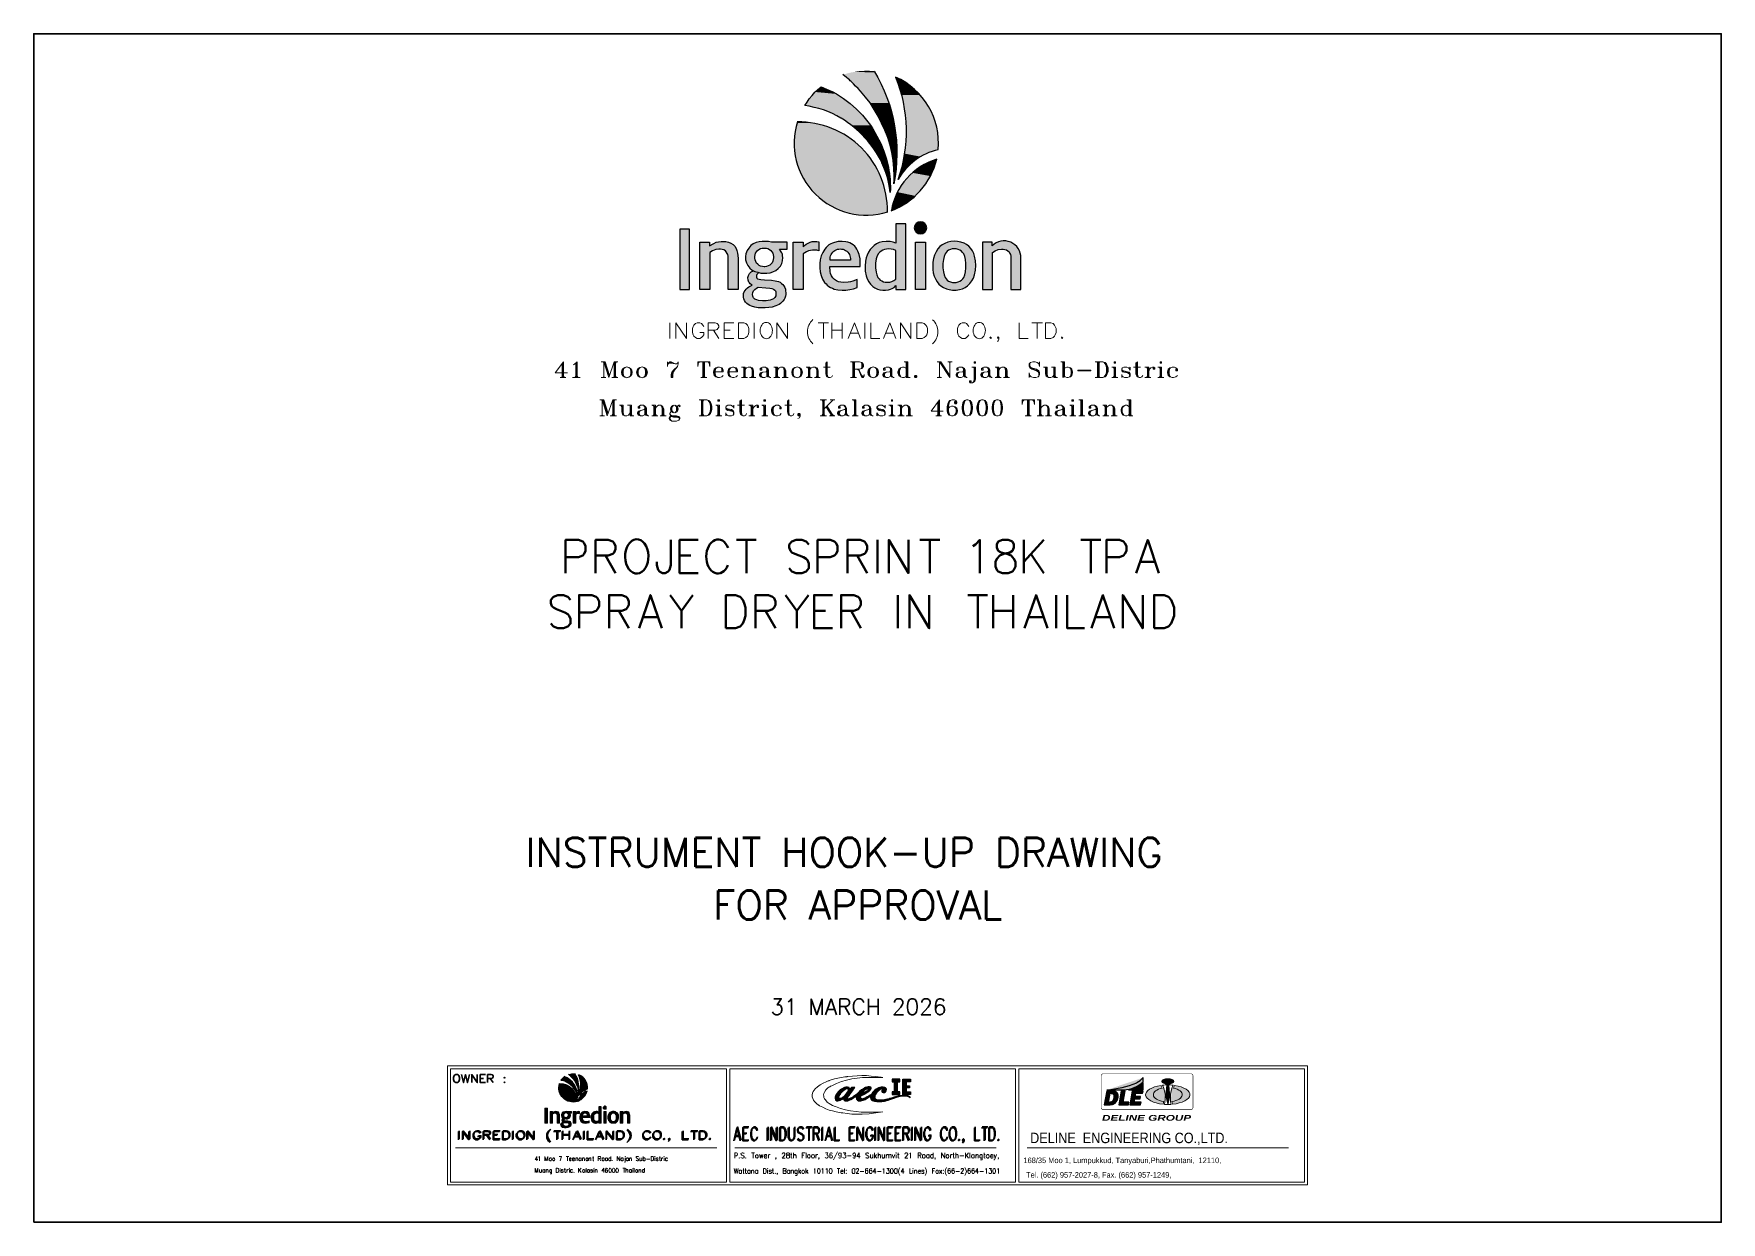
# Model space of a CAD drawing. Header units: millimetres. Extents: x 12053 to 14213, y -1155 to 627.
# Drawn here: x 13182 to 14213, y -466 to 260 of the extents above; entities that cross this region are included whole.
import ezdxf

# ---------------------------------------------------------------- set-up
doc = ezdxf.new("R2010")
doc.units = ezdxf.units.MM
doc.header["$LTSCALE"] = 6
doc.layers.add('FR-HED', color=4, linetype='Continuous')
doc.layers.add('PDF_Geometry', color=7, linetype='Continuous')
doc.layers.add('PDF_Solid Fills', color=7, linetype='Continuous', true_color=0xffffff)
doc.styles.add('cordia', font='cordia.shx', dxfattribs={"height": 1.9})
doc.styles.add('ROMANS', font='romans')
doc.styles.add('SLDTEXTSTYLE0', font='TXT', dxfattribs={"width": 0.7})

msp = doc.modelspace()

# ---------------------------------------------------------------- texts
at = {"color": 0, "style": 'cordia', "width": 0.9}
msp.add_text('DELINE  ENGINEERING CO.,LTD. ', height=6.407, dxfattribs=at).set_placement((13791.1, -417.7))
at = {"layer": 'FR-HED', "color": 0, "style": 'cordia'}
for s, p in [('168/35 Moo 1, Lumpukkud, Tanyaburi,Phathumtani,  12110,   ', (13787, -429.9)), (' Tel. (662) 957-2027-8, Fax. (662) 957-1249, ', (13787.3, -438.8))]:
    msp.add_text(s, height=3.394, dxfattribs=at).set_placement(p)
at = {"layer": 'PDF_Geometry', "lineweight": 35, "attachment_point": 1, "style": 'ROMANS'}
for s, width, gutter_width, insert, char_height in [('INSTRUMENT HOOK-UP DRAWING', 547.493, 2.68, (13482.8, -231.1), 17.701), ('FOR APPROVAL', 547.493, 2.68, (13597.4, -263.4), 17.701), ('31 MARCH 2026', 216.956, 1.47, (13632.4, -329.5), 9.728)]:
    msp.add_mtext_dynamic_manual_height_columns(s, width=width, gutter_width=gutter_width, heights=[0], dxfattribs=dict(at, insert=insert, char_height=char_height))

# ---------------------------------------------------------------- blocks, each defined once
blk = doc.blocks.new('dle')
h = blk.add_hatch(color=5)
edge = h.paths.add_edge_path(flags=0)
edge.add_arc((-9.43, 14.01), 12, 271.9821, 314.22549)
edge.add_line((-1.06, 5.41), (-1.06, 7.13))
edge.add_arc((-11.41, 17.51), 14.66, 301.67289, 314.94625, ccw=False)
edge.add_arc((-19.62, 43.45), 41.58, 274.74033, 292.48154, ccw=False)
edge.add_line((-16.18, 2.02), (-9.02, 2.02))
h = blk.add_hatch(color=5)
h.paths.add_polyline_path([(-12.38, 1.2), (-12.46, 1.25), (-12.56, 1.29), (-12.65, 1.33), (-12.7, 1.35), (-12.8, 1.37), (-12.89, 1.4), (-12.99, 1.42), (-13.09, 1.45), (-13.2, 1.47), (-13.31, 1.49), (-13.43, 1.5), (-13.55, 1.52), (-13.67, 1.53), (-13.79, 1.54), (-13.92, 1.55), (-14.06, 1.56), (-14.2, 1.56), (-14.34, 1.56), (-14.48, 1.56), (-16.25, 1.56), (-17.26, -4.18), (-15.3, -4.18), (-15.16, -4.18), (-15.02, -4.18), (-14.88, -4.18), (-14.75, -4.17), (-14.62, -4.16), (-14.5, -4.15), (-14.38, -4.14), (-14.26, -4.12), (-14.15, -4.1), (-14.04, -4.09), (-13.94, -4.07), (-13.89, -4.05), (-13.77, -4.02), (-13.66, -3.99), (-13.54, -3.95), (-13.43, -3.9), (-13.32, -3.85), (-13.21, -3.8), (-13.1, -3.74), (-13, -3.67), (-12.89, -3.6), (-12.84, -3.57), (-12.76, -3.5), (-12.68, -3.43), (-12.6, -3.36), (-12.53, -3.29), (-12.45, -3.21), (-12.38, -3.13), (-12.31, -3.04), (-12.24, -2.95), (-12.17, -2.86), (-12.1, -2.76), (-12.04, -2.65), (-12, -2.6), (-11.95, -2.51), (-11.91, -2.43), (-11.87, -2.34), (-11.83, -2.25), (-11.79, -2.16), (-11.75, -2.07), (-11.72, -1.98), (-11.68, -1.88), (-11.65, -1.79), (-11.62, -1.69), (-11.6, -1.59), (-11.57, -1.49), (-11.55, -1.39), (-11.53, -1.28), (-11.52, -1.18), (-11.5, -1.07), (-11.49, -0.96), (-11.48, -0.85), (-11.47, -0.75), (-11.46, -0.65), (-11.46, -0.55), (-11.46, -0.45), (-11.47, -0.35), (-11.47, -0.26), (-11.48, -0.17), (-11.49, -0.09), (-11.51, 0), (-11.53, 0.08), (-11.55, 0.16), (-11.57, 0.23), (-11.6, 0.31), (-11.63, 0.38), (-11.66, 0.45), (-11.69, 0.51), (-11.74, 0.6), (-11.8, 0.68), (-11.86, 0.76), (-11.92, 0.84), (-11.99, 0.91), (-12.06, 0.98), (-12.13, 1.04), (-12.21, 1.1), (-12.29, 1.15)], flags=0)
h.paths.add_polyline_path([(-15.45, -3.2), (-14.78, 0.58), (-14.5, 0.58), (-14.33, 0.57), (-14.2, 0.57), (-14.08, 0.55), (-13.96, 0.53), (-13.86, 0.5), (-13.77, 0.47), (-13.67, 0.43), (-13.59, 0.38), (-13.52, 0.32), (-13.45, 0.26), (-13.4, 0.18), (-13.35, 0.1), (-13.3, 0.01), (-13.26, -0.1), (-13.24, -0.18), (-13.22, -0.25), (-13.21, -0.33), (-13.2, -0.41), (-13.19, -0.49), (-13.19, -0.59), (-13.19, -0.68), (-13.2, -0.78), (-13.2, -0.89), (-13.22, -1), (-13.23, -1.11), (-13.25, -1.23), (-13.27, -1.34), (-13.3, -1.46), (-13.32, -1.57), (-13.35, -1.68), (-13.38, -1.78), (-13.41, -1.88), (-13.44, -1.97), (-13.47, -2.06), (-13.5, -2.15), (-13.54, -2.23), (-13.57, -2.3), (-13.61, -2.37), (-13.65, -2.44), (-13.7, -2.51), (-13.77, -2.61), (-13.84, -2.7), (-13.92, -2.78), (-14, -2.86), (-14.08, -2.92), (-14.17, -2.98), (-14.25, -3.03), (-14.31, -3.06), (-14.41, -3.09), (-14.52, -3.13), (-14.63, -3.15), (-14.76, -3.17), (-14.89, -3.19), (-15.02, -3.19), (-15.17, -3.2)], flags=0)
for points in [[(-6.94, -3.11), (-9.34, -3.11), (-8.52, 1.56), (-10.16, 1.56), (-11.17, -4.18), (-7.13, -4.18)], [(-4.13, 0.58), (-1.23, 0.58), (-1.06, 1.56), (-5.6, 1.56), (-6.61, -4.18), (-2.07, -4.18), (-1.89, -3.16), (-4.79, -3.16), (-4.54, -1.74), (-2.29, -1.74), (-2.11, -0.76), (-4.37, -0.76)]]:
    blk.add_hatch(color=5).paths.add_polyline_path(points, flags=0)
h = blk.add_hatch(color=5)
edge = h.paths.add_edge_path(flags=0)
edge.add_line((-1.06, 2.02), (-1.06, 5.06))
edge.add_arc((-7.46, 10.24), 8.23, 272.38145, 320.99159, ccw=False)
edge.add_line((-7.12, 2.02), (-1.06, 2.02))
at = {"linetype": 'Continuous'}
h = blk.add_hatch(color=1, dxfattribs=at)
edge = h.paths.add_edge_path(flags=0)
edge.add_ellipse((9.28, 0), major_axis=(6.04, 0), ratio=0.49372, start_angle=113.07878, end_angle=253.19895, ccw=False)
edge.add_arc((-4.98, -1.41), 12.6, 19.24286, 24.79527)
edge.add_ellipse((9.88, 0), major_axis=(9.88, 0), ratio=0.417991, start_angle=110.23781, end_angle=255.20826)
edge.add_arc((-4.98, -1.41), 12.6, 348.18787, 353.43307)
h = blk.add_hatch(color=1)
edge = h.paths.add_edge_path()
edge.add_ellipse((9.28, 5.57), major_axis=(2.53, 0), ratio=0.446359, start_angle=0, end_angle=360)
h = blk.add_hatch(color=1, dxfattribs=at)
edge = h.paths.add_edge_path(flags=0)
edge.add_ellipse((8.69, 0), major_axis=(-9.88, 0), ratio=0.417991, start_angle=253.73192, end_angle=266.56019)
edge.add_ellipse((9.88, 0), major_axis=(9.88, 0), ratio=0.417991, start_angle=93.43981, end_angle=106.49517)
edge.add_arc((-4.98, -1.41), 13.19, 348.41571, 24.01534, ccw=False)
edge.add_ellipse((9.9, 0), major_axis=(-11.21, 0.02), ratio=0.36826, start_angle=79.98571, end_angle=86.87368)
edge.add_ellipse((8.69, 0), major_axis=(-9.88, 0), ratio=0.417991, start_angle=93.43981, end_angle=101.25873)
edge.add_arc((23.55, -1.41), 13.19, 155.98466, 191.52862, ccw=False)
edge.add_ellipse((8.69, 0), major_axis=(-9.88, 0), ratio=0.417991, start_angle=253.50483, end_angle=253.73192)
h = blk.add_hatch(color=1, dxfattribs=at)
edge = h.paths.add_edge_path(flags=0)
edge.add_ellipse((9.28, 0), major_axis=(-6.04, 0), ratio=0.49372, start_angle=106.80105, end_angle=246.92122, ccw=False)
edge.add_arc((23.55, -1.41), 12.6, 186.56693, 191.81213)
edge.add_ellipse((8.69, 0), major_axis=(-9.88, 0), ratio=0.417991, start_angle=104.79174, end_angle=249.76219)
edge.add_arc((23.55, -1.41), 12.6, 155.20473, 160.75714)
at = {"color": 5}
for p, q in [((-1.06, 5.41), (-1.06, 7.13)), ((-16.25, 1.56), (-17.26, -4.18)), ((-14.48, 1.56), (-16.25, 1.56)), ((-16.18, 2.02), (-9.02, 2.02)), ((-15.45, -3.2), (-14.78, 0.58)), ((-14.78, 0.58), (-14.5, 0.58)), ((-14.5, 0.58), (-14.33, 0.57)), ((-14.34, 1.56), (-14.48, 1.56)), ((-14.2, 1.56), (-14.34, 1.56)), ((-14.33, 0.57), (-14.2, 0.57)), ((-14.06, 1.56), (-14.2, 1.56)), ((-14.2, 0.57), (-14.08, 0.55)), ((-14.08, 0.55), (-13.96, 0.53)), ((-13.92, 1.55), (-14.06, 1.56)), ((-13.96, 0.53), (-13.86, 0.5)), ((-13.79, 1.54), (-13.92, 1.55)), ((-13.86, 0.5), (-13.77, 0.47)), ((-13.67, 1.53), (-13.79, 1.54)), ((-13.77, 0.47), (-13.67, 0.43)), ((-13.55, 1.52), (-13.67, 1.53)), ((-13.67, 0.43), (-13.59, 0.38)), ((-13.59, 0.38), (-13.52, 0.32)), ((-13.43, 1.5), (-13.55, 1.52)), ((-13.52, 0.32), (-13.45, 0.26)), ((-13.45, 0.26), (-13.4, 0.18)), ((-13.31, 1.49), (-13.43, 1.5)), ((-13.4, 0.18), (-13.35, 0.1)), ((-13.35, 0.1), (-13.3, 0.01)), ((-13.2, 1.47), (-13.31, 1.49)), ((-13.3, 0.01), (-13.26, -0.1)), ((-13.09, 1.45), (-13.2, 1.47)), ((-12.99, 1.42), (-13.09, 1.45)), ((-12.89, 1.4), (-12.99, 1.42)), ((-12.8, 1.37), (-12.89, 1.4)), ((-12.7, 1.35), (-12.8, 1.37)), ((-12.65, 1.33), (-12.7, 1.35)), ((-12.56, 1.29), (-12.65, 1.33)), ((-12.46, 1.25), (-12.56, 1.29)), ((-12.38, 1.2), (-12.46, 1.25)), ((-12.29, 1.15), (-12.38, 1.2)), ((-12.21, 1.1), (-12.29, 1.15)), ((-12.13, 1.04), (-12.21, 1.1)), ((-12.06, 0.98), (-12.13, 1.04)), ((-11.99, 0.91), (-12.06, 0.98)), ((-11.92, 0.84), (-11.99, 0.91)), ((-11.86, 0.76), (-11.92, 0.84)), ((-11.8, 0.68), (-11.86, 0.76)), ((-11.74, 0.6), (-11.8, 0.68)), ((-11.69, 0.51), (-11.74, 0.6)), ((-11.66, 0.45), (-11.69, 0.51)), ((-11.63, 0.38), (-11.66, 0.45)), ((-11.6, 0.31), (-11.63, 0.38)), ((-11.57, 0.23), (-11.6, 0.31)), ((-11.55, 0.16), (-11.57, 0.23)), ((-11.53, 0.08), (-11.55, 0.16)), ((-11.51, 0), (-11.53, 0.08)), ((-10.16, 1.56), (-11.17, -4.18)), ((-8.52, 1.56), (-10.16, 1.56)), ((-9.34, -3.11), (-8.52, 1.56)), ((-7.12, 2.02), (-1.06, 2.02)), ((-5.6, 1.56), (-6.61, -4.18)), ((-1.06, 1.56), (-5.6, 1.56)), ((-4.37, -0.76), (-4.13, 0.58)), ((-4.13, 0.58), (-1.23, 0.58)), ((-1.23, 0.58), (-1.06, 1.56)), ((-1.06, 2.02), (-1.06, 5.06)), ((-17.26, -4.18), (-15.3, -4.18)), ((-15.17, -3.2), (-15.45, -3.2)), ((-15.3, -4.18), (-15.16, -4.18)), ((-15.02, -3.19), (-15.17, -3.2)), ((-15.16, -4.18), (-15.02, -4.18)), ((-14.89, -3.19), (-15.02, -3.19)), ((-15.02, -4.18), (-14.88, -4.18)), ((-14.76, -3.17), (-14.89, -3.19)), ((-14.88, -4.18), (-14.75, -4.17)), ((-14.63, -3.15), (-14.76, -3.17)), ((-14.75, -4.17), (-14.62, -4.16)), ((-14.52, -3.13), (-14.63, -3.15)), ((-14.62, -4.16), (-14.5, -4.15)), ((-14.41, -3.09), (-14.52, -3.13)), ((-14.5, -4.15), (-14.38, -4.14)), ((-14.31, -3.06), (-14.41, -3.09)), ((-14.38, -4.14), (-14.26, -4.12)), ((-14.25, -3.03), (-14.31, -3.06)), ((-14.26, -4.12), (-14.15, -4.1)), ((-14.17, -2.98), (-14.25, -3.03)), ((-14.08, -2.92), (-14.17, -2.98)), ((-14.15, -4.1), (-14.04, -4.09)), ((-14, -2.86), (-14.08, -2.92)), ((-14.04, -4.09), (-13.94, -4.07)), ((-13.92, -2.78), (-14, -2.86)), ((-13.94, -4.07), (-13.89, -4.05)), ((-13.84, -2.7), (-13.92, -2.78)), ((-13.89, -4.05), (-13.77, -4.02)), ((-13.77, -2.61), (-13.84, -2.7)), ((-13.7, -2.51), (-13.77, -2.61)), ((-13.77, -4.02), (-13.66, -3.99)), ((-13.65, -2.44), (-13.7, -2.51)), ((-13.66, -3.99), (-13.54, -3.95)), ((-13.61, -2.37), (-13.65, -2.44)), ((-13.57, -2.3), (-13.61, -2.37)), ((-13.54, -2.23), (-13.57, -2.3)), ((-13.5, -2.15), (-13.54, -2.23)), ((-13.54, -3.95), (-13.43, -3.9)), ((-13.47, -2.06), (-13.5, -2.15)), ((-13.44, -1.97), (-13.47, -2.06)), ((-13.41, -1.88), (-13.44, -1.97)), ((-13.43, -3.9), (-13.32, -3.85)), ((-13.38, -1.78), (-13.41, -1.88)), ((-13.35, -1.68), (-13.38, -1.78)), ((-13.32, -1.57), (-13.35, -1.68)), ((-13.3, -1.46), (-13.32, -1.57)), ((-13.32, -3.85), (-13.21, -3.8)), ((-13.27, -1.34), (-13.3, -1.46)), ((-13.25, -1.23), (-13.27, -1.34)), ((-13.26, -0.1), (-13.24, -0.18)), ((-13.23, -1.11), (-13.25, -1.23)), ((-13.24, -0.18), (-13.22, -0.25)), ((-13.22, -1), (-13.23, -1.11)), ((-13.22, -0.25), (-13.21, -0.33)), ((-13.2, -0.89), (-13.22, -1)), ((-13.21, -0.33), (-13.2, -0.41)), ((-13.21, -3.8), (-13.1, -3.74)), ((-13.2, -0.41), (-13.19, -0.49)), ((-13.19, -0.68), (-13.2, -0.78)), ((-13.2, -0.78), (-13.2, -0.89)), ((-13.19, -0.49), (-13.19, -0.59)), ((-13.19, -0.59), (-13.19, -0.68)), ((-13.1, -3.74), (-13, -3.67)), ((-13, -3.67), (-12.89, -3.6)), ((-12.89, -3.6), (-12.84, -3.57)), ((-12.84, -3.57), (-12.76, -3.5)), ((-12.76, -3.5), (-12.68, -3.43)), ((-12.68, -3.43), (-12.6, -3.36)), ((-12.6, -3.36), (-12.53, -3.29)), ((-12.53, -3.29), (-12.45, -3.21)), ((-12.45, -3.21), (-12.38, -3.13)), ((-12.38, -3.13), (-12.31, -3.04)), ((-12.31, -3.04), (-12.24, -2.95)), ((-12.24, -2.95), (-12.17, -2.86)), ((-12.17, -2.86), (-12.1, -2.76)), ((-12.1, -2.76), (-12.04, -2.65)), ((-12.04, -2.65), (-12, -2.6)), ((-12, -2.6), (-11.95, -2.51)), ((-11.95, -2.51), (-11.91, -2.43)), ((-11.91, -2.43), (-11.87, -2.34)), ((-11.87, -2.34), (-11.83, -2.25)), ((-11.83, -2.25), (-11.79, -2.16)), ((-11.79, -2.16), (-11.75, -2.07)), ((-11.75, -2.07), (-11.72, -1.98)), ((-11.72, -1.98), (-11.68, -1.88)), ((-11.68, -1.88), (-11.65, -1.79)), ((-11.65, -1.79), (-11.62, -1.69)), ((-11.62, -1.69), (-11.6, -1.59)), ((-11.6, -1.59), (-11.57, -1.49)), ((-11.57, -1.49), (-11.55, -1.39)), ((-11.55, -1.39), (-11.53, -1.28)), ((-11.53, -1.28), (-11.52, -1.18)), ((-11.52, -1.18), (-11.5, -1.07)), ((-11.49, -0.09), (-11.51, 0)), ((-11.5, -1.07), (-11.49, -0.96)), ((-11.48, -0.17), (-11.49, -0.09)), ((-11.49, -0.96), (-11.48, -0.85)), ((-11.47, -0.26), (-11.48, -0.17)), ((-11.48, -0.85), (-11.47, -0.75)), ((-11.47, -0.35), (-11.47, -0.26)), ((-11.46, -0.45), (-11.47, -0.35)), ((-11.47, -0.75), (-11.46, -0.65)), ((-11.46, -0.55), (-11.46, -0.45)), ((-11.46, -0.65), (-11.46, -0.55)), ((-11.17, -4.18), (-7.13, -4.18)), ((-6.94, -3.11), (-9.34, -3.11)), ((-7.13, -4.18), (-6.94, -3.11)), ((-6.61, -4.18), (-2.07, -4.18)), ((-4.79, -3.16), (-4.54, -1.74)), ((-1.89, -3.16), (-4.79, -3.16)), ((-4.54, -1.74), (-2.29, -1.74)), ((-2.11, -0.76), (-4.37, -0.76)), ((-2.29, -1.74), (-2.11, -0.76)), ((-2.07, -4.18), (-1.89, -3.16))]:
    blk.add_line(p, q, dxfattribs=at)
at = {"color": 1, "linetype": 'Continuous', "lineweight": 0}
blk.add_line((7.94, -4.06), (7.94, -4.06), dxfattribs=at)
at = {"color": 5, "const_width": 0.214}
for points in [[(19.79, 1.28), (19.79, 8, 0.414214), (19.07, 8.71), (-17.82, 8.71, 0.414214), (-18.53, 8), (-18.53, 1.28)], [(19.79, 1.28), (19.79, -5.43, -0.414214), (19.07, -6.15), (-17.82, -6.15, -0.414214), (-18.53, -5.43), (-18.53, 1.28)]]:
    blk.add_lwpolyline(points, format="xyb", dxfattribs=at)
at = {"color": 5}
for centre, radius, start, end in [((-11.41, 17.51), 14.66, 301.67289, 314.94625), ((-19.62, 43.45), 41.58, 274.74033, 292.48154), ((-9.43, 14.01), 12, 271.9821, 314.22549), ((-7.46, 10.24), 8.23, 272.38145, 320.99159)]:
    blk.add_arc(centre, radius, start, end, dxfattribs=at)
at = {"color": 1, "linetype": 'Continuous', "lineweight": 0}
for centre, radius, start, end in [((-4.98, -1.41), 12.6, 19.24286, 24.79527), ((-4.98, -1.41), 12.6, 19.24286, 24.79527), ((-4.98, -1.41), 13.19, 348.41571, 24.01534), ((23.55, -1.41), 13.19, 155.98466, 191.52862), ((23.55, -1.41), 12.6, 155.20473, 160.75714), ((23.55, -1.41), 12.6, 155.20473, 160.75714), ((-4.98, -1.41), 12.6, 348.18787, 353.43307), ((-4.98, -1.41), 12.6, 348.18787, 353.43307), ((23.55, -1.41), 13.19, 191.52862, 191.5964), ((23.55, -1.41), 12.6, 186.56693, 191.81213), ((23.55, -1.41), 12.6, 186.56693, 191.81213)]:
    blk.add_arc(centre, radius, start, end, dxfattribs=at)
for centre, major_axis, ratio, start_param, end_param in [((9.88, 0), (9.88, 0), 0.417991, 1.924013, 4.454224), ((9.88, 0), (9.88, 0), 0.417991, 1.924013, 4.454224), ((9.88, 0), (9.88, 0), 0.417991, 1.924013, 4.454224), ((9.28, 0), (6.04, 0), 0.49372, 1.973597, 4.419155), ((9.28, 0), (6.04, 0), 0.49372, 1.973597, 4.419155), ((9.28, 0), (6.04, 0), 0.49372, 1.973597, 4.419155), ((9.88, 0), (9.88, 0), 0.417991, 1.630832, 1.858691), ((9.88, 0), (9.88, 0), 0.417991, 1.630832, 1.858691), ((8.69, 0), (-9.88, 0), 0.417991, 4.428457, 4.652353), ((8.69, 0), (-9.88, 0), 0.417991, 4.424494, 4.652353), ((8.69, 0), (-9.88, 0), 0.417991, 4.424494, 4.652353), ((9.28, 0), (-6.04, 0), 0.49372, 1.86403, 4.309588), ((9.28, 0), (-6.04, 0), 0.49372, 1.86403, 4.309588), ((8.69, 0), (-9.88, 0), 0.417991, 1.828961, 4.359173), ((8.69, 0), (-9.88, 0), 0.417991, 1.828961, 4.359173), ((9.9, 0), (-11.21, 0.02), 0.36826, 1.396014, 1.516232), ((9.9, 0), (-11.21, 0.02), 0.36826, 1.395987, 1.516232), ((8.69, 0), (-9.88, 0), 0.417991, 1.630832, 1.767298), ((8.69, 0), (-9.88, 0), 0.417991, 1.630832, 1.767298)]:
    blk.add_ellipse(centre, major_axis=major_axis, ratio=ratio, start_param=start_param, end_param=end_param, dxfattribs=at)
blk.add_ellipse((9.28, 5.57), major_axis=(2.53, 0), ratio=0.446359, dxfattribs=at)
blk.add_ellipse((9.28, 5.57), major_axis=(2.53, 0), ratio=0.446359, dxfattribs=at)
at = {"color": 7, "linetype": 'Continuous', "insert": (-18.22, -8.45), "char_height": 2.4401, "attachment_point": 1, "style": 'SLDTEXTSTYLE0'}
blk.add_mtext('{\\W1.5;\\fCordia New|b1|i1|c0|p34;DELINE GROUP\\P}', dxfattribs=at)

# ---------------------------------------------------------------- hatches: boundary and pattern name
at = {"linetype": 'ByBlock'}
h = msp.add_hatch(color=0, dxfattribs=at)
h.dxf.hatch_style = 1
h.paths.add_polyline_path([(13727.9, 141.6, 0.956627), (13720.3, 141.6, 0.985612)])
h = msp.add_hatch(color=0, dxfattribs=at)
h.dxf.hatch_style = 1
h.paths.add_polyline_path([(13577, 140.8), (13577, 104), (13583.1, 104), (13583.1, 140.8)])
h = msp.add_hatch(color=0, dxfattribs=at)
h.dxf.hatch_style = 1
h.paths.add_polyline_path([(13715.1, 144.1), (13709.1, 144.1), (13709.1, 132.2), (13707.4, 132.9), (13705.5, 133.2), (13703.1, 133.3), (13700.6, 133), (13698.9, 132.6), (13697.2, 131.8), (13695.8, 130.8), (13694.5, 129.6), (13693.3, 128.3), (13692.3, 126.7), (13691.5, 124.9), (13690.9, 123.2), (13690.5, 121.3), (13690.3, 118.2), (13690.4, 115.1), (13691, 112.2), (13691.6, 110.4), (13692.5, 108.6), (13693.6, 107.1), (13694.9, 105.8), (13696.2, 104.9), (13697.8, 104.2), (13699.3, 103.8), (13701.1, 103.6), (13702.7, 103.6), (13704.5, 103.8), (13705.7, 104.1), (13706.9, 104.6), (13708, 105.2), (13709.1, 106.3), (13709.1, 104), (13715.1, 104)])
h.paths.add_polyline_path([(13698.1, 111.3), (13697.4, 112.8), (13697, 114.5), (13696.6, 117.2), (13696.7, 120), (13697.1, 122.6), (13697.7, 124.4), (13698.5, 125.9), (13699.3, 126.7), (13700.1, 127.4), (13701.1, 127.9), (13702.2, 128.4), (13703.4, 128.6), (13704.6, 128.7), (13706.1, 128.6), (13707.7, 128.3), (13709.1, 127.7), (13709.1, 110.2), (13707.9, 109.4), (13706.7, 108.7), (13705.3, 108.4), (13703.8, 108.3), (13702.6, 108.4), (13701.5, 108.6), (13700.4, 109.2), (13699.5, 109.7), (13698.8, 110.4)], flags=16)
h = msp.add_hatch(color=0, dxfattribs=at)
h.dxf.hatch_style = 1
h.paths.add_polyline_path([(13602, 128.6), (13603, 128.4), (13604, 128.1), (13604.9, 127.6), (13605.5, 126.9), (13606.1, 126), (13606.4, 125.2), (13606.6, 124.2), (13606.7, 122.2), (13606.7, 104), (13612.7, 104), (13612.7, 123.1), (13612.4, 126.2), (13612, 127.7), (13611.5, 129), (13610.6, 130.3), (13609.6, 131.5), (13608.3, 132.3), (13606.8, 132.9), (13605.3, 133.2), (13603.9, 133.3), (13602.3, 133.3), (13600.8, 133.1), (13599.2, 132.8), (13597.9, 132.1), (13595.3, 130.6), (13595.3, 132.9), (13589.4, 132.9), (13589.4, 104), (13595.4, 104), (13595.4, 126.6), (13597.1, 127.6), (13599, 128.3), (13601, 128.6)])
h = msp.add_hatch(color=0, dxfattribs=at)
h.dxf.hatch_style = 1
h.paths.add_polyline_path([(13633.1, 132.9), (13631.2, 133.2), (13629.3, 133.3), (13627.3, 133.3), (13625.5, 133), (13623.7, 132.6), (13621.9, 131.8), (13620.4, 130.7), (13619.2, 129.2), (13618.2, 127.7), (13617.5, 125.8), (13617.3, 124), (13617.3, 122.1), (13617.8, 120.3), (13618.6, 118.6), (13619.8, 117), (13621.2, 115.8), (13622, 115.4), (13622, 115.4), (13622.9, 115), (13624.7, 114.4), (13625.4, 114.2), (13626.6, 113.9), (13628.4, 113.8), (13630.3, 113.8), (13632.2, 114.1), (13634, 114.7), (13635.7, 115.6), (13637.1, 116.7), (13638.5, 118.1), (13639.4, 119.8), (13639.9, 121.5), (13640, 123.5), (13639.9, 124.4), (13639.8, 125.4), (13639.5, 126.3), (13639, 127), (13637.9, 128.6), (13642.6, 128.6), (13642.6, 132.9)])
h.paths.add_polyline_path([(13624.7, 114.4), (13622.9, 115), (13622, 115.4), (13622, 115.4), (13620.7, 114.6), (13619.7, 113.7), (13619.1, 112.5), (13618.7, 111.2), (13618.9, 109.7), (13619.3, 108.4), (13619.6, 107.9), (13620.1, 107.3), (13621.2, 106.5), (13619.3, 105.5), (13618.4, 104.9), (13617.6, 104.1), (13617, 103.3), (13616.4, 102.4), (13616, 101.4), (13615.9, 100.3), (13616, 99.2), (13616.2, 98.2), (13616.6, 97.2), (13617.3, 96.2), (13618, 95.4), (13618.9, 94.7), (13619.8, 94.2), (13620.8, 93.8), (13622.9, 93.2), (13625, 92.8), (13627.2, 92.7), (13629.3, 92.7), (13631.5, 92.9), (13633.6, 93.2), (13635.7, 93.9), (13637.7, 94.7), (13638.6, 95.4), (13639.5, 96.1), (13640.1, 96.8), (13640.8, 97.7), (13641.2, 98.7), (13641.6, 99.8), (13641.8, 100.8), (13641.8, 101.9), (13641.7, 103), (13641.6, 104.1), (13641.2, 105.1), (13640.7, 106.1), (13640, 107), (13639.2, 107.6), (13638.3, 108.3), (13637.4, 108.7), (13635.3, 109.3), (13633.1, 109.6), (13628.8, 109.8), (13626.6, 110), (13625.6, 110.2), (13624.6, 110.5), (13624.1, 110.9), (13623.9, 111.4), (13623.9, 111.9), (13623.9, 112.5), (13624.1, 113), (13624.5, 113.5), (13625.4, 114.2)])
h.paths.add_polyline_path([(13628.9, 129.2, -0.428199), (13634.3, 124), (13634.3, 123.3, -0.411522), (13629, 117.8), (13628.6, 117.8, -0.411522), (13623, 123.1), (13623, 124, -0.428112), (13628.4, 129.2)], flags=16)
h.paths.add_polyline_path([(13625, 105.3), (13629.7, 105), (13632, 104.8), (13633.2, 104.6), (13634.3, 104.2), (13635.2, 103.5), (13635.5, 103), (13635.7, 102.5), (13635.8, 101.3), (13635.7, 100.1), (13635.2, 99), (13634.4, 98.3), (13633.3, 97.7), (13632.2, 97.3), (13629.9, 97), (13627.6, 97), (13625.2, 97.2), (13624.1, 97.5), (13623, 98.1), (13622.2, 98.8), (13621.8, 99.3), (13621.6, 99.8), (13621.5, 100.9), (13621.6, 102.1), (13622.2, 103.1), (13623, 104), (13623.9, 104.8)], flags=16)
h = msp.add_hatch(color=0, dxfattribs=at)
h.dxf.hatch_style = 1
h.paths.add_polyline_path([(13652.4, 132.9), (13646.4, 132.9), (13646.4, 104), (13652.4, 104), (13652.4, 125.6), (13653.4, 126.4), (13654.5, 127), (13655.7, 127.6), (13656.9, 127.8), (13658.2, 128), (13659.5, 128), (13660.7, 127.9), (13662.1, 127.6), (13662.1, 133), (13660.7, 133.2), (13659.3, 133.3), (13658, 133.2), (13656.7, 132.9), (13655.4, 132.3), (13654.3, 131.7), (13653.2, 130.8), (13652.4, 129.9)])
h = msp.add_hatch(color=0, dxfattribs=at)
h.dxf.hatch_style = 1
h.paths.add_polyline_path([(13668.7, 118), (13687.2, 118), (13687.3, 120.3), (13687.2, 122.7), (13686.7, 125.2), (13685.9, 127.4), (13685.3, 128.5), (13684.7, 129.5), (13683.9, 130.3), (13683, 131.1), (13682, 131.9), (13680.9, 132.4), (13679.8, 132.8), (13678.6, 133.1), (13676.3, 133.3), (13673.9, 133.2), (13671.5, 132.7), (13670.3, 132.3), (13669.3, 131.8), (13668.2, 131.1), (13667.3, 130.3), (13666.5, 129.6), (13665.7, 128.6), (13664.4, 126.6), (13663.5, 124.4), (13662.9, 122.1), (13662.6, 119.7), (13662.6, 117.2), (13662.8, 114.8), (13663.4, 112.5), (13664.3, 110.3), (13664.8, 109.2), (13665.5, 108.2), (13666.4, 107.3), (13667.2, 106.5), (13668.1, 105.8), (13669.2, 105.2), (13670.3, 104.7), (13671.4, 104.2), (13673.7, 103.8), (13676.2, 103.6), (13678.5, 103.6), (13680.9, 103.9), (13683.2, 104.4), (13685.5, 105.1), (13685.5, 110), (13682.8, 109), (13681.3, 108.5), (13679.9, 108.3), (13676.9, 108.2), (13675.5, 108.3), (13674.1, 108.6), (13672.7, 109.2), (13671.5, 110), (13670.5, 111.1), (13669.8, 112.3), (13669.2, 113.7), (13668.9, 115)])
h.paths.add_polyline_path([(13681.3, 121.9), (13668.9, 121.9, -1.09832)], flags=16)
h = msp.add_hatch(color=0, dxfattribs=at)
h.dxf.hatch_style = 1
h.paths.add_polyline_path([(13721, 104), (13727.1, 104), (13727.1, 132.9), (13721, 132.9)])
h = msp.add_hatch(color=0, dxfattribs=at)
h.dxf.hatch_style = 1
h.paths.add_polyline_path([(13744.8, 133.4), (13742.7, 133.3), (13740.8, 132.9), (13738.9, 132.1), (13737.3, 131.2), (13736, 130.1), (13734.8, 128.8), (13733.6, 126.9), (13732.7, 124.9), (13732, 122.9), (13731.6, 120.6), (13731.6, 118.4), (13731.6, 116.2), (13731.9, 114.1), (13732.5, 112.1), (13733.4, 110.1), (13734.3, 108.5), (13735.4, 107.2), (13736.6, 106.1), (13738.1, 105.1), (13739.9, 104.3), (13741.6, 103.9), (13743.7, 103.6), (13745.8, 103.6), (13747.9, 103.9), (13749.7, 104.3), (13751.3, 105.2), (13752.9, 106.2), (13754.3, 107.6), (13755.5, 109.2), (13756.5, 110.9), (13757.2, 112.8), (13757.8, 115.7), (13757.9, 118.6), (13757.8, 121.4), (13757.2, 124.3), (13756.6, 126), (13755.9, 127.6), (13754.9, 129), (13753.6, 130.3), (13752.2, 131.5), (13750.7, 132.2), (13748.8, 132.9), (13746.8, 133.3)])
h.paths.add_polyline_path([(13767.9, 130.6), (13767.9, 132.9), (13762, 132.9), (13762, 104), (13768, 104), (13768, 126.6), (13769.7, 127.6), (13771.6, 128.3), (13773.6, 128.6), (13774.6, 128.6), (13775.6, 128.4), (13776.6, 128.1), (13777.5, 127.6), (13778.2, 126.9), (13778.7, 126), (13779, 125.2), (13779.2, 124.2), (13779.3, 122.2), (13779.3, 104), (13785.4, 104), (13785.4, 123.1, 0.681597)])
h.paths.add_polyline_path([(13746, 108.2), (13744.8, 108.2), (13743.6, 108.2), (13742.4, 108.5), (13741.3, 109.1), (13740.5, 109.6), (13739.8, 110.4), (13739.2, 111.3), (13738.5, 112.9), (13738.1, 114.6), (13737.8, 117.1), (13737.8, 119.8), (13738.1, 122.3), (13738.5, 124), (13739.2, 125.6), (13739.8, 126.5), (13740.4, 127.3), (13741.3, 127.9), (13742.4, 128.4), (13743.5, 128.7), (13744.7, 128.8), (13745.9, 128.7), (13747.1, 128.4), (13748.2, 127.9), (13749.1, 127.3), (13749.8, 126.5), (13750.5, 125.6), (13751.1, 124), (13751.6, 122.3), (13751.8, 119.8), (13751.8, 117.1), (13751.6, 114.6), (13751.1, 112.9), (13750.5, 111.3), (13749.9, 110.4), (13749.1, 109.6), (13748.2, 109.1), (13747.1, 108.5)], flags=16)

# ---------------------------------------------------------------- linework, layer by layer
at = {"layer": 'PDF_Geometry', "lineweight": 35}
for points in [[(13182.4, -466), (14213.3, -466), (14213.3, 260.2), (13182.4, 260.2)], [(13440.3, -375.8), (13439.8, -376), (13439.3, -376.4), (13439.1, -377), (13438.9, -377.6), (13438.9, -378.9), (13439.1, -379.5), (13439.3, -380.1), (13439.8, -380.5), (13440.3, -380.7), (13441.3, -380.7), (13441.7, -380.5), (13442.2, -380.1), (13442.4, -379.5), (13442.6, -378.9), (13442.6, -377.6), (13442.4, -377), (13442.2, -376.4), (13441.7, -376), (13441.3, -375.8)], [(13469.9, -377.4), (13469.7, -377.6), (13469.9, -377.9), (13470.2, -377.6)], [(13469.9, -380.3), (13469.7, -380.5), (13469.9, -380.7), (13470.2, -380.5)], [(13468.7, -415.6), (13468.7, -410.6), (13470.7, -410.6), (13471.6, -410.8), (13472.3, -411.3), (13472.6, -411.8), (13472.8, -412.5), (13472.8, -413.7), (13472.6, -414.3), (13472.3, -414.9), (13471.6, -415.3), (13470.7, -415.6)], [(13469.2, -415.1), (13469.2, -410.2), (13471.3, -410.2), (13472.1, -410.4), (13472.7, -410.8), (13473, -411.4), (13473.2, -412), (13473.2, -413.2), (13473, -413.9), (13472.7, -414.5), (13472.1, -414.9), (13471.3, -415.1)], [(13479, -410.6), (13478.4, -410.8), (13477.9, -411.3), (13477.5, -411.8), (13477.2, -412.5), (13477.2, -413.7), (13477.5, -414.3), (13477.9, -414.9), (13478.4, -415.3), (13479, -415.6), (13480.2, -415.6), (13480.7, -415.3), (13481.4, -414.9), (13481.6, -414.3), (13482, -413.7), (13482, -412.5), (13481.6, -411.8), (13481.4, -411.3), (13480.7, -410.8), (13480.2, -410.6)], [(13479.4, -410.2), (13478.9, -410.4), (13478.3, -410.8), (13478, -411.4), (13477.7, -412), (13477.7, -413.2), (13478, -413.9), (13478.3, -414.5), (13478.9, -414.9), (13479.4, -415.1), (13480.6, -415.1), (13481.2, -414.9), (13481.8, -414.5), (13482.1, -413.9), (13482.4, -413.2), (13482.4, -412), (13482.1, -411.4), (13481.8, -410.8), (13481.2, -410.4), (13480.6, -410.2)], [(13538.5, -415.6), (13538.5, -410.6), (13540.6, -410.6), (13541.5, -410.8), (13542, -411.3), (13542.4, -411.8), (13542.7, -412.5), (13542.7, -413.7), (13542.4, -414.3), (13542, -414.9), (13541.5, -415.3), (13540.6, -415.6)], [(13538.9, -415.1), (13538.9, -410.2), (13541, -410.2), (13541.9, -410.4), (13542.5, -410.8), (13542.8, -411.4), (13543.1, -412), (13543.1, -413.2), (13542.8, -413.9), (13542.5, -414.5), (13541.9, -414.9), (13541, -415.1)], [(13562.4, -410.6), (13561.7, -410.8), (13561.2, -411.3), (13560.9, -411.8), (13560.6, -412.5), (13560.6, -413.7), (13560.9, -414.3), (13561.2, -414.9), (13561.7, -415.3), (13562.4, -415.6), (13563.5, -415.6), (13564.2, -415.3), (13564.7, -414.9), (13565.1, -414.3), (13565.3, -413.7), (13565.3, -412.5), (13565.1, -411.8), (13564.7, -411.3), (13564.2, -410.8), (13563.5, -410.6)], [(13562.9, -410.2), (13562.2, -410.4), (13561.6, -410.8), (13561.3, -411.4), (13561.1, -412), (13561.1, -413.2), (13561.3, -413.9), (13561.6, -414.5), (13562.2, -414.9), (13562.9, -415.1), (13564, -415.1), (13564.6, -414.9), (13565.2, -414.5), (13565.5, -413.9), (13565.7, -413.2), (13565.7, -412), (13565.5, -411.4), (13565.2, -410.8), (13564.6, -410.4), (13564, -410.2)], [(13588.9, -415.6), (13588.9, -410.6), (13591, -410.6), (13591.8, -410.8), (13592.4, -411.3), (13592.7, -411.8), (13592.9, -412.5), (13592.9, -413.7), (13592.7, -414.3), (13592.4, -414.9), (13591.8, -415.3), (13591, -415.6)], [(13589.3, -415.1), (13589.3, -410.2), (13591.4, -410.2), (13592.3, -410.4), (13592.8, -410.8), (13593.2, -411.4), (13593.5, -412), (13593.5, -413.2), (13593.2, -413.9), (13592.8, -414.5), (13592.3, -414.9), (13591.4, -415.1)], [(13638, -416.2), (13638, -408.3), (13639.8, -408.3), (13640.6, -408.6), (13641.1, -409.4), (13641.3, -410.2), (13641.5, -411.3), (13641.5, -413.2), (13641.3, -414.3), (13641.1, -415.1), (13640.6, -415.9), (13639.8, -416.2)], [(13638.5, -415.8), (13638.5, -407.8), (13640.2, -407.8), (13641, -408.2), (13641.5, -408.9), (13641.8, -409.7), (13642, -410.8), (13642, -412.8), (13641.8, -413.9), (13641.5, -414.7), (13641, -415.5), (13640.2, -415.8)], [(13743.2, -408.3), (13742.6, -408.6), (13742.2, -409.4), (13741.8, -410.2), (13741.6, -411.3), (13741.6, -413.2), (13741.8, -414.3), (13742.2, -415.1), (13742.6, -415.9), (13743.2, -416.2), (13744.2, -416.2), (13744.7, -415.9), (13745.2, -415.1), (13745.5, -414.3), (13745.7, -413.2), (13745.7, -411.3), (13745.5, -410.2), (13745.2, -409.4), (13744.7, -408.6), (13744.2, -408.3)], [(13743.6, -407.8), (13743.1, -408.2), (13742.6, -408.9), (13742.3, -409.7), (13742.1, -410.8), (13742.1, -412.8), (13742.3, -413.9), (13742.6, -414.7), (13743.1, -415.5), (13743.6, -415.8), (13744.6, -415.8), (13745.2, -415.5), (13745.6, -414.7), (13745.9, -413.9), (13746.1, -412.8), (13746.1, -410.8), (13745.9, -409.7), (13745.6, -408.9), (13745.2, -408.2), (13744.6, -407.8)], [(13765.9, -416.2), (13765.9, -408.3), (13767.6, -408.3), (13768.4, -408.6), (13769, -409.4), (13769.2, -410.2), (13769.4, -411.3), (13769.4, -413.2), (13769.2, -414.3), (13769, -415.1), (13768.4, -415.9), (13767.6, -416.2)], [(13766.3, -415.8), (13766.3, -407.8), (13768.1, -407.8), (13768.8, -408.2), (13769.4, -408.9), (13769.6, -409.7), (13769.8, -410.8), (13769.8, -412.8), (13769.6, -413.9), (13769.4, -414.7), (13768.8, -415.5), (13768.1, -415.8)]]:
    msp.add_lwpolyline(points, close=True, dxfattribs=at)
at = {"layer": 'PDF_Geometry', "color": 70, "lineweight": 25, "true_color": 0x77ef00}
for points in [[(13695.9, 237.3, -0.186417), (13707.8, 168.5), (13708, 170.9), (13708, 173.3), (13707.9, 178.1), (13707.5, 182.8), (13706.6, 187.6), (13705.5, 192.2), (13704.1, 196.7), (13702.3, 201.2), (13700.3, 205.5), (13698.2, 209.8), (13695.8, 213.9), (13693.3, 217.9), (13690.5, 221.5), (13687.5, 225.1), (13686, 226.8), (13684.5, 228.2), (13683.2, 229.5), (13682.1, 230.6), (13681.7, 231.1), (13681.2, 231.4), (13680.7, 232), (13679.9, 232.6), (13678.9, 233.4), (13676.7, 235.2)], [(13734.9, 189.4, 0.323058), (13708.9, 233.7, -0.181122), (13710.3, 171)], [(13703.9, 151.3, 0.423423), (13648.8, 206.3), (13648.9, 206.4, 0.602833), (13704.1, 151.3)], [(13706.1, 152, 0.250268), (13734, 183.5, 0.285358), (13706.3, 152.1)], [(13503.6, -381.3, -0.414141), (13514.5, -392.2, -0.598932), (13503.6, -381.3), (13503.6, -381.2)]]:
    msp.add_lwpolyline(points, format="xyb", dxfattribs=at)
for points in [[(13675.5, 208.5), (13673, 210), (13670.3, 211.4), (13667.6, 212.6), (13664.8, 213.7), (13662.1, 214.6), (13659.2, 215.2), (13656.2, 215.9), (13653.4, 216.3), (13654.8, 218.4), (13656.2, 220.5), (13657.9, 222.5), (13659.6, 224.4), (13661.4, 226.1), (13663.4, 227.8), (13668.2, 225.8), (13670.5, 224.6), (13672.7, 223.4), (13677, 220.6), (13681.2, 217.5), (13685, 214.1), (13688.6, 210.4), (13691.9, 206.4), (13693.5, 204.3), (13694.9, 202.1), (13697.5, 197.7), (13699.8, 193.2), (13701.7, 188.4), (13702.6, 185.9), (13703.4, 183.5), (13703.9, 181), (13704.5, 178.7), (13704.8, 176.6), (13705.2, 174.7), (13705.4, 172.7), (13705.5, 171.5), (13705.6, 170.1), (13705.6, 168.7), (13705.7, 166.9), (13705.7, 165.2), (13705.6, 163.1), (13705.2, 166.2), (13704.6, 169.4), (13703.9, 172.3), (13702.9, 175.4), (13701.8, 178.4), (13700.5, 181.3)], [(13509, -381), (13507.9, -380.4), (13506.8, -379.8), (13505.6, -379.5), (13504.4, -379.4)], [(13506.5, -377.1), (13506, -377.5), (13505.4, -378.1), (13505, -378.7), (13504.5, -379.3)], [(13514.8, -390), (13514.7, -389), (13514.5, -388.1), (13514.1, -387.2), (13513.8, -386.4), (13513.3, -385.3), (13512.5, -384.3), (13511.7, -383.3), (13510.8, -382.4), (13509.9, -381.6), (13508.8, -381)], [(13509.1, -375.6), (13509.8, -376.2), (13510.2, -376.4), (13510.6, -376.9), (13511.8, -378.3), (13512.9, -379.7), (13513.8, -381.5), (13514.6, -383.2), (13515, -385), (13515.3, -386.9), (13515.2, -388.8), (13515.6, -387), (13515.7, -385.3), (13515.7, -383.5), (13515.3, -381.7), (13515, -380), (13514.5, -378.3), (13513.8, -376.7), (13512.9, -375.1)], [(13515.7, -388.3), (13516.1, -386.8), (13516.5, -385.3), (13516.7, -383.7), (13516.7, -382.1), (13516.6, -380.5), (13516.3, -379), (13515.9, -377.4), (13515.3, -375.9)], [(13520.6, -384.6), (13520.6, -383.3), (13520.4, -381.9), (13520, -380.6), (13519.4, -379.4), (13518.7, -378.3), (13517.8, -377.3), (13516.7, -376.5), (13515.5, -375.9)], [(13514.9, -392), (13515.9, -391.5), (13516.9, -391), (13517.7, -390.3), (13518.4, -389.5), (13519.1, -388.8), (13519.6, -387.8), (13520.1, -386.8), (13520.4, -385.8)], [(13520.5, -385.9), (13519.4, -386.2), (13518.5, -386.8), (13517.7, -387.5), (13516.9, -388.2), (13516.2, -389.1), (13515.7, -390), (13515.2, -391.1), (13515, -392.1)], [(13520.7, -384.7), (13519.8, -385), (13518.8, -385.5), (13517.9, -386), (13517.1, -386.7), (13516.5, -387.5), (13515.9, -388.3)], [(13529, -395.5), (13527.6, -395.5)], [(13532.2, -396.2), (13532.2, -395.9), (13532.2, -395.7), (13532.1, -395.6), (13532, -395.5), (13531.8, -395.4), (13531.7, -395.3), (13531.4, -395.2), (13531.3, -395.2), (13531.1, -395.2), (13530.9, -395.3), (13530.8, -395.4), (13530.7, -395.5), (13530.6, -395.6), (13530.4, -395.7), (13530.3, -395.9), (13530.3, -396.2)]]:
    msp.add_lwpolyline(points, dxfattribs=at)
at = {"layer": 'PDF_Geometry'}
for points in [[(13727.9, 141.6, 0.956627), (13720.3, 141.6, 0.985612)], [(13628.9, 129.2, -0.428199), (13634.3, 124), (13634.3, 123.3, -0.411522), (13629, 117.8), (13628.6, 117.8, -0.411522), (13623, 123.1), (13623, 124, -0.428112), (13628.4, 129.2)], [(13681.3, 121.9), (13668.9, 121.9, -1.09832)], [(13767.9, 130.6), (13767.9, 132.9), (13762, 132.9), (13762, 104), (13768, 104), (13768, 126.6), (13769.7, 127.6), (13771.6, 128.3), (13773.6, 128.6), (13774.6, 128.6), (13775.6, 128.4), (13776.6, 128.1), (13777.5, 127.6), (13778.2, 126.9), (13778.7, 126), (13779, 125.2), (13779.2, 124.2), (13779.3, 122.2), (13779.3, 104), (13785.4, 104), (13785.4, 123.1, 0.681597)]]:
    msp.add_lwpolyline(points, format="xyb", close=True, dxfattribs=at)
for points in [[(13577, 140.8), (13577, 104), (13583.1, 104), (13583.1, 140.8)], [(13715.1, 144.1), (13709.1, 144.1), (13709.1, 132.2), (13707.4, 132.9), (13705.5, 133.2), (13703.1, 133.3), (13700.6, 133), (13698.9, 132.6), (13697.2, 131.8), (13695.8, 130.8), (13694.5, 129.6), (13693.3, 128.3), (13692.3, 126.7), (13691.5, 124.9), (13690.9, 123.2), (13690.5, 121.3), (13690.3, 118.2), (13690.4, 115.1), (13691, 112.2), (13691.6, 110.4), (13692.5, 108.6), (13693.6, 107.1), (13694.9, 105.8), (13696.2, 104.9), (13697.8, 104.2), (13699.3, 103.8), (13701.1, 103.6), (13702.7, 103.6), (13704.5, 103.8), (13705.7, 104.1), (13706.9, 104.6), (13708, 105.2), (13709.1, 106.3), (13709.1, 104), (13715.1, 104)], [(13589.4, 104), (13589.4, 132.9), (13595.3, 132.9), (13595.3, 130.6), (13597.9, 132.1), (13599.2, 132.8), (13600.8, 133.1), (13602.3, 133.3), (13603.9, 133.3), (13605.3, 133.2), (13606.8, 132.9), (13608.3, 132.3), (13609.6, 131.5), (13610.6, 130.3), (13611.5, 129), (13612, 127.7), (13612.4, 126.2), (13612.7, 123.1), (13612.7, 104), (13606.7, 104), (13606.7, 122.2), (13606.6, 124.2), (13606.4, 125.2), (13606.1, 126), (13605.5, 126.9), (13604.9, 127.6), (13604, 128.1), (13603, 128.4), (13602, 128.6), (13601, 128.6), (13599, 128.3), (13597.1, 127.6), (13595.4, 126.6), (13595.4, 104)], [(13633.1, 132.9), (13631.2, 133.2), (13629.3, 133.3), (13627.3, 133.3), (13625.5, 133), (13623.7, 132.6), (13621.9, 131.8), (13620.4, 130.7), (13619.2, 129.2), (13618.2, 127.7), (13617.5, 125.8), (13617.3, 124), (13617.3, 122.1), (13617.8, 120.3), (13618.6, 118.6), (13619.8, 117), (13621.2, 115.8), (13622, 115.4), (13622.9, 115), (13624.7, 114.4), (13626.6, 113.9), (13628.4, 113.8), (13630.3, 113.8), (13632.2, 114.1), (13634, 114.7), (13635.7, 115.6), (13637.1, 116.7), (13638.5, 118.1), (13639.4, 119.8), (13639.9, 121.5), (13640, 123.5), (13639.9, 124.4), (13639.8, 125.4), (13639.5, 126.3), (13639, 127), (13637.9, 128.6), (13642.6, 128.6), (13642.6, 132.9)], [(13652.4, 132.9), (13652.4, 129.9), (13653.2, 130.8), (13654.3, 131.7), (13655.4, 132.3), (13656.7, 132.9), (13658, 133.2), (13659.3, 133.3), (13660.7, 133.2), (13662.1, 133), (13662.1, 127.6), (13660.7, 127.9), (13659.5, 128), (13658.2, 128), (13656.9, 127.8), (13655.7, 127.6), (13654.5, 127), (13653.4, 126.4), (13652.4, 125.6), (13652.4, 104), (13646.4, 104), (13646.4, 132.9)], [(13668.7, 118), (13687.2, 118), (13687.3, 120.3), (13687.2, 122.7), (13686.7, 125.2), (13685.9, 127.4), (13685.3, 128.5), (13684.7, 129.5), (13683.9, 130.3), (13683, 131.1), (13682, 131.9), (13680.9, 132.4), (13679.8, 132.8), (13678.6, 133.1), (13676.3, 133.3), (13673.9, 133.2), (13671.5, 132.7), (13670.3, 132.3), (13669.3, 131.8), (13668.2, 131.1), (13667.3, 130.3), (13666.5, 129.6), (13665.7, 128.6), (13664.4, 126.6), (13663.5, 124.4), (13662.9, 122.1), (13662.6, 119.7), (13662.6, 117.2), (13662.8, 114.8), (13663.4, 112.5), (13664.3, 110.3), (13664.8, 109.2), (13665.5, 108.2), (13666.4, 107.3), (13667.2, 106.5), (13668.1, 105.8), (13669.2, 105.2), (13670.3, 104.7), (13671.4, 104.2), (13673.7, 103.8), (13676.2, 103.6), (13678.5, 103.6), (13680.9, 103.9), (13683.2, 104.4), (13685.5, 105.1), (13685.5, 110), (13682.8, 109), (13681.3, 108.5), (13679.9, 108.3), (13676.9, 108.2), (13675.5, 108.3), (13674.1, 108.6), (13672.7, 109.2), (13671.5, 110), (13670.5, 111.1), (13669.8, 112.3), (13669.2, 113.7), (13668.9, 115)], [(13698.1, 111.3), (13698.8, 110.4), (13699.5, 109.7), (13700.4, 109.2), (13701.5, 108.6), (13702.6, 108.4), (13703.8, 108.3), (13705.3, 108.4), (13706.7, 108.7), (13707.9, 109.4), (13709.1, 110.2), (13709.1, 127.7), (13707.7, 128.3), (13706.1, 128.6), (13704.6, 128.7), (13703.4, 128.6), (13702.2, 128.4), (13701.1, 127.9), (13700.1, 127.4), (13699.3, 126.7), (13698.5, 125.9), (13697.7, 124.4), (13697.1, 122.6), (13696.7, 120), (13696.6, 117.2), (13697, 114.5), (13697.4, 112.8)], [(13721, 104), (13721, 132.9), (13727.1, 132.9), (13727.1, 104)], [(13744.8, 133.4), (13742.7, 133.3), (13740.8, 132.9), (13738.9, 132.1), (13737.3, 131.2), (13736, 130.1), (13734.8, 128.8), (13733.6, 126.9), (13732.7, 124.9), (13732, 122.9), (13731.6, 120.6), (13731.6, 118.4), (13731.6, 116.2), (13731.9, 114.1), (13732.5, 112.1), (13733.4, 110.1), (13734.3, 108.5), (13735.4, 107.2), (13736.6, 106.1), (13738.1, 105.1), (13739.9, 104.3), (13741.6, 103.9), (13743.7, 103.6), (13745.8, 103.6), (13747.9, 103.9), (13749.7, 104.3), (13751.3, 105.2), (13752.9, 106.2), (13754.3, 107.6), (13755.5, 109.2), (13756.5, 110.9), (13757.2, 112.8), (13757.8, 115.7), (13757.9, 118.6), (13757.8, 121.4), (13757.2, 124.3), (13756.6, 126), (13755.9, 127.6), (13754.9, 129), (13753.6, 130.3), (13752.2, 131.5), (13750.7, 132.2), (13748.8, 132.9), (13746.8, 133.3)], [(13744.7, 128.8), (13743.5, 128.7), (13742.4, 128.4), (13741.3, 127.9), (13740.4, 127.3), (13739.8, 126.5), (13739.2, 125.6), (13738.5, 124), (13738.1, 122.3), (13737.8, 119.8), (13737.8, 117.1), (13738.1, 114.6), (13738.5, 112.9), (13739.2, 111.3), (13739.8, 110.4), (13740.5, 109.6), (13741.3, 109.1), (13742.4, 108.5), (13743.6, 108.2), (13744.8, 108.2), (13746, 108.2), (13747.1, 108.5), (13748.2, 109.1), (13749.1, 109.6), (13749.9, 110.4), (13750.5, 111.3), (13751.1, 112.9), (13751.6, 114.6), (13751.8, 117.1), (13751.8, 119.8), (13751.6, 122.3), (13751.1, 124), (13750.5, 125.6), (13749.8, 126.5), (13749.1, 127.3), (13748.2, 127.9), (13747.1, 128.4), (13745.9, 128.7)], [(13625, 105.3), (13629.7, 105), (13632, 104.8), (13633.2, 104.6), (13634.3, 104.2), (13635.2, 103.5), (13635.5, 103), (13635.7, 102.5), (13635.8, 101.3), (13635.7, 100.1), (13635.2, 99), (13634.4, 98.3), (13633.3, 97.7), (13632.2, 97.3), (13629.9, 97), (13627.6, 97), (13625.2, 97.2), (13624.1, 97.5), (13623, 98.1), (13622.2, 98.8), (13621.8, 99.3), (13621.6, 99.8), (13621.5, 100.9), (13621.6, 102.1), (13622.2, 103.1), (13623, 104), (13623.9, 104.8)]]:
    msp.add_lwpolyline(points, close=True, dxfattribs=at)
msp.add_lwpolyline([(13625.4, 114.2), (13624.5, 113.5), (13624.1, 113), (13623.9, 112.5), (13623.9, 111.9), (13623.9, 111.4), (13624.1, 110.9), (13624.6, 110.5), (13625.6, 110.2), (13626.6, 110), (13628.8, 109.8), (13633.1, 109.6), (13635.3, 109.3), (13637.4, 108.7), (13638.3, 108.3), (13639.2, 107.6), (13640, 107), (13640.7, 106.1), (13641.2, 105.1), (13641.6, 104.1), (13641.7, 103), (13641.8, 101.9), (13641.8, 100.8), (13641.6, 99.8), (13641.2, 98.7), (13640.8, 97.7), (13640.1, 96.8), (13639.5, 96.1), (13638.6, 95.4), (13637.7, 94.7), (13635.7, 93.9), (13633.6, 93.2), (13631.5, 92.9), (13629.3, 92.7), (13627.2, 92.7), (13625, 92.8), (13622.9, 93.2), (13620.8, 93.8), (13619.8, 94.2), (13618.9, 94.7), (13618, 95.4), (13617.3, 96.2), (13616.6, 97.2), (13616.2, 98.2), (13616, 99.2), (13615.9, 100.3), (13616, 101.4), (13616.4, 102.4), (13617, 103.3), (13617.6, 104.1), (13618.4, 104.9), (13619.3, 105.5), (13621.2, 106.5), (13620.1, 107.3), (13619.6, 107.9), (13619.3, 108.4), (13618.9, 109.7), (13618.7, 111.2), (13619.1, 112.5), (13619.7, 113.7), (13620.7, 114.6), (13622, 115.4)], dxfattribs=at)
at = {"layer": 'PDF_Geometry', "lineweight": 18}
for points in [[(13571, 73.9), (13571, 83.6)], [(13574.7, 73.9), (13574.7, 83.6), (13581.2, 73.9), (13581.2, 83.6)], [(13591.7, 81.3), (13591.2, 82.2), (13590.3, 83.2), (13589.4, 83.6), (13587.6, 83.6), (13586.7, 83.2), (13585.7, 82.2), (13585.2, 81.3), (13584.8, 80), (13584.8, 77.7), (13585.2, 76.2), (13585.7, 75.3), (13586.7, 74.5), (13587.6, 73.9), (13589.4, 73.9), (13590.3, 74.5), (13591.2, 75.3), (13591.7, 76.2), (13591.7, 77.7), (13589.4, 77.7)], [(13594.5, 73.9), (13594.5, 83.6), (13598.6, 83.6), (13600, 83.2), (13600.4, 82.7), (13600.9, 81.7), (13600.9, 80.9), (13600.4, 80), (13600, 79.4), (13598.6, 79), (13594.5, 79)], [(13610.1, 73.9), (13604.1, 73.9), (13604.1, 83.6), (13610.1, 83.6)], [(13622.5, 73.9), (13622.5, 83.6)], [(13636.3, 73.9), (13636.3, 83.6), (13642.8, 73.9), (13642.8, 83.6)], [(13661.6, 83.6), (13668, 83.6)], [(13664.8, 83.6), (13664.8, 73.9)], [(13669.9, 73.9), (13669.9, 83.6)], [(13676.3, 83.6), (13676.3, 73.9)], [(13680, 73.9), (13683.7, 83.6), (13687.4, 73.9)], [(13690.2, 73.9), (13690.2, 83.6)], [(13693.8, 83.6), (13693.8, 73.9), (13699.3, 73.9)], [(13701.6, 73.9), (13705.3, 83.6), (13709, 73.9)], [(13711.8, 73.9), (13711.8, 83.6), (13718.2, 73.9), (13718.2, 83.6)], [(13753.6, 81.3), (13753.1, 82.2), (13752.2, 83.2), (13751.3, 83.6), (13749.5, 83.6), (13748.6, 83.2), (13747.6, 82.2), (13747.1, 81.3), (13746.7, 80), (13746.7, 77.7), (13747.1, 76.2), (13747.6, 75.3), (13748.6, 74.5), (13749.5, 73.9), (13751.3, 73.9), (13752.2, 74.5), (13753.1, 75.3), (13753.6, 76.2)], [(13784.4, 83.6), (13784.4, 73.9), (13789.9, 73.9)], [(13792.2, 83.6), (13798.7, 83.6)], [(13795.4, 83.6), (13795.4, 73.9)], [(13597.7, 79), (13600.9, 73.9)], [(13604.1, 79), (13607.8, 79)], [(13669.9, 79), (13676.3, 79)], [(13681.3, 77.2), (13686, 77.2)], [(13703.1, 77.2), (13707.6, 77.2)], [(13767, 74.9), (13766.4, 74.5), (13767, 73.9), (13767.4, 74.5)], [(13771.9, 74.5), (13771.5, 73.9), (13771.1, 74.5), (13771.5, 74.9), (13771.9, 74.5), (13771.9, 73.5), (13771.5, 72.6), (13771.1, 72.2)], [(13810.6, 74.9), (13810.2, 74.5), (13810.6, 73.9), (13811.1, 74.5)], [(13489.8, -428.5), (13489.8, -425.8), (13488.8, -427.6), (13490.3, -427.6)], [(13490.9, -426.4), (13491.1, -426.1), (13491.4, -425.8), (13491.4, -428.5)], [(13494.6, -428.5), (13494.6, -425.8), (13495.5, -428.5), (13496.4, -425.8), (13496.4, -428.5)], [(13503.4, -425.8), (13504.9, -425.8), (13503.9, -428.5)], [(13507.6, -425.8), (13509.2, -425.8)], [(13508.4, -425.8), (13508.4, -428.5)], [(13509.6, -427.5), (13510.8, -427.5), (13510.8, -427.2), (13510.7, -426.9), (13510.6, -426.8), (13510.4, -426.7), (13510.1, -426.7), (13509.9, -426.8), (13509.7, -427), (13509.6, -427.5), (13509.6, -427.7), (13509.7, -428.1), (13509.9, -428.3), (13510.1, -428.5), (13510.4, -428.5), (13510.6, -428.3), (13510.8, -428.1)], [(13511.5, -427.5), (13512.8, -427.5), (13512.8, -427.2), (13512.7, -426.9), (13512.6, -426.8), (13512.4, -426.7), (13512, -426.7), (13511.8, -426.8), (13511.6, -427), (13511.5, -427.5), (13511.5, -427.7), (13511.6, -428.1), (13511.8, -428.3), (13512, -428.5), (13512.4, -428.5), (13512.6, -428.3), (13512.8, -428.1)], [(13513.5, -428.5), (13513.5, -426.7)], [(13513.5, -427.2), (13513.8, -426.8), (13514, -426.7), (13514.4, -426.7), (13514.6, -426.8), (13514.7, -427.2), (13514.7, -428.5)], [(13516.8, -427), (13516.6, -426.8), (13516.3, -426.7), (13516, -426.7), (13515.8, -426.8), (13515.6, -427), (13515.5, -427.5), (13515.5, -427.7), (13515.6, -428.1), (13515.8, -428.3), (13516, -428.5), (13516.3, -428.5), (13516.6, -428.3), (13516.8, -428.1)], [(13516.8, -426.7), (13516.8, -428.5)], [(13517.6, -428.5), (13517.6, -426.7)], [(13517.6, -427.2), (13517.9, -426.8), (13518.1, -426.7), (13518.4, -426.7), (13518.7, -426.8), (13518.8, -427.2), (13518.8, -428.5)], [(13521.6, -428.5), (13521.6, -426.7)], [(13521.6, -427.2), (13522, -426.8), (13522.2, -426.7), (13522.5, -426.7), (13522.7, -426.8), (13522.8, -427.2), (13522.8, -428.5)], [(13523.7, -426.7), (13524.5, -426.7)], [(13524.1, -425.8), (13524.1, -428), (13524.2, -428.3), (13524.4, -428.5), (13524.6, -428.5)], [(13527.3, -428.5), (13527.3, -425.8), (13528.2, -425.8), (13528.6, -425.9), (13528.7, -426), (13528.8, -426.4), (13528.8, -426.6), (13528.7, -426.8), (13528.6, -426.9), (13528.2, -427), (13527.3, -427)], [(13528, -427), (13528.8, -428.5)], [(13532.9, -427), (13532.7, -426.8), (13532.4, -426.7), (13532.1, -426.7), (13531.9, -426.8), (13531.7, -427), (13531.6, -427.5), (13531.6, -427.7), (13531.7, -428.1), (13531.9, -428.3), (13532.1, -428.5), (13532.4, -428.5), (13532.7, -428.3), (13532.9, -428.1)], [(13532.9, -426.7), (13532.9, -428.5)], [(13535, -427), (13534.7, -426.8), (13534.5, -426.7), (13534.2, -426.7), (13534, -426.8), (13533.8, -427), (13533.6, -427.5), (13533.6, -427.7), (13533.8, -428.1), (13534, -428.3), (13534.2, -428.5), (13534.5, -428.5), (13534.7, -428.3), (13535, -428.1)], [(13535, -425.8), (13535, -428.5)], [(13535.7, -428.2), (13535.7, -428.3), (13535.7, -428.5), (13535.8, -428.3)], [(13538.8, -428.5), (13538.8, -425.8), (13540.4, -428.5), (13540.4, -425.8)], [(13542.5, -427), (13542.2, -426.8), (13542, -426.7), (13541.7, -426.7), (13541.5, -426.8), (13541.2, -427), (13541.1, -427.5), (13541.1, -427.7), (13541.2, -428.1), (13541.5, -428.3), (13541.7, -428.5), (13542, -428.5), (13542.2, -428.3), (13542.5, -428.1)], [(13542.5, -426.7), (13542.5, -428.5)], [(13543.8, -426.7), (13543.8, -428.9), (13543.7, -429.2), (13543.5, -429.3), (13543.2, -429.3)], [(13545.7, -427), (13545.4, -426.8), (13545.2, -426.7), (13544.9, -426.7), (13544.7, -426.8), (13544.4, -427), (13544.3, -427.5), (13544.3, -427.7), (13544.4, -428.1), (13544.7, -428.3), (13544.9, -428.5), (13545.2, -428.5), (13545.4, -428.3), (13545.7, -428.1)], [(13545.7, -426.7), (13545.7, -428.5)], [(13546.3, -428.5), (13546.3, -426.7)], [(13546.3, -427.2), (13546.7, -426.8), (13546.9, -426.7), (13547.2, -426.7), (13547.4, -426.8), (13547.5, -427.2), (13547.5, -428.5)], [(13551.9, -426.1), (13551.7, -425.9), (13551.4, -425.8), (13551.1, -425.8), (13550.7, -425.9), (13550.5, -426.1), (13550.5, -426.5), (13550.6, -426.7), (13550.7, -426.8), (13550.9, -426.9), (13551.5, -427.2), (13551.7, -427.4), (13551.8, -427.5), (13551.9, -427.7), (13551.9, -428.1), (13551.7, -428.3), (13551.4, -428.5), (13551.1, -428.5), (13550.7, -428.3), (13550.5, -428.1)], [(13552.6, -426.7), (13552.6, -428), (13552.7, -428.3), (13552.9, -428.5), (13553.3, -428.5), (13553.5, -428.3), (13553.8, -428)], [(13553.8, -426.7), (13553.8, -428.5)], [(13554.7, -428.5), (13554.7, -425.8)], [(13554.7, -427), (13554.9, -426.8), (13555.1, -426.7), (13555.5, -426.7), (13555.7, -426.8), (13555.9, -427), (13556, -427.5), (13556, -427.7), (13555.9, -428.1), (13555.7, -428.3), (13555.5, -428.5), (13555.1, -428.5), (13554.9, -428.3), (13554.7, -428.1)], [(13556.7, -427.4), (13558.7, -427.4)], [(13561.9, -426.7), (13561.9, -428.5)], [(13563.8, -427), (13563.7, -426.8), (13563.4, -426.7), (13563.1, -426.7), (13562.7, -426.8), (13562.6, -427), (13562.7, -427.4), (13563, -427.5), (13563.5, -427.6), (13563.7, -427.7), (13563.8, -428), (13563.8, -428.1), (13563.7, -428.3), (13563.4, -428.5), (13563.1, -428.5), (13562.7, -428.3), (13562.6, -428.1)], [(13564.5, -426.7), (13565.3, -426.7)], [(13564.8, -425.8), (13564.8, -428), (13564.9, -428.3), (13565.2, -428.5), (13565.4, -428.5)], [(13566, -428.5), (13566, -426.7)], [(13566, -427.5), (13566.2, -427), (13566.4, -426.8), (13566.6, -426.7), (13566.8, -426.7)], [(13567.5, -426.7), (13567.5, -428.5)], [(13569.6, -427), (13569.4, -426.8), (13569.1, -426.7), (13568.8, -426.7), (13568.6, -426.8), (13568.4, -427), (13568.3, -427.5), (13568.3, -427.7), (13568.4, -428.1), (13568.6, -428.3), (13568.8, -428.5), (13569.1, -428.5), (13569.4, -428.3), (13569.6, -428.1)], [(13488.8, -435.6), (13488.8, -433), (13489.6, -435.6), (13490.4, -433), (13490.4, -435.6)], [(13491.3, -433.9), (13491.3, -435.2), (13491.4, -435.5), (13491.7, -435.6), (13492, -435.6), (13492.2, -435.5), (13492.5, -435.2)], [(13492.5, -433.9), (13492.5, -435.6)], [(13494.6, -434.3), (13494.5, -434), (13494.3, -433.9), (13494, -433.9), (13493.7, -434), (13493.5, -434.3), (13493.4, -434.6), (13493.4, -434.8), (13493.5, -435.3), (13493.7, -435.5), (13494, -435.6), (13494.3, -435.6), (13494.5, -435.5), (13494.6, -435.3)], [(13494.6, -433.9), (13494.6, -435.6)], [(13495.4, -435.6), (13495.4, -433.9)], [(13495.4, -434.4), (13495.7, -434), (13495.9, -433.9), (13496.3, -433.9), (13496.5, -434), (13496.6, -434.4), (13496.6, -435.6)], [(13498.8, -434.3), (13498.6, -434), (13498.4, -433.9), (13498, -433.9), (13497.8, -434), (13497.6, -434.3), (13497.5, -434.6), (13497.5, -434.8), (13497.6, -435.3), (13497.8, -435.5), (13498, -435.6), (13498.4, -435.6), (13498.6, -435.5), (13498.8, -435.3)], [(13498.8, -433.9), (13498.8, -436), (13498.7, -436.3), (13498.6, -436.4), (13498.4, -436.5), (13498, -436.5), (13497.8, -436.4)], [(13504, -433.9), (13504, -435.6)], [(13505.9, -434.3), (13505.8, -434), (13505.4, -433.9), (13505.1, -433.9), (13504.9, -434), (13504.8, -434.3), (13504.9, -434.5), (13505, -434.6), (13505.5, -434.7), (13505.8, -434.8), (13505.9, -435.2), (13505.9, -435.3), (13505.8, -435.5), (13505.4, -435.6), (13505.1, -435.6), (13504.9, -435.5), (13504.8, -435.3)], [(13506.5, -433.9), (13507.3, -433.9)], [(13506.9, -433), (13506.9, -435.2), (13507, -435.5), (13507.2, -435.6), (13507.4, -435.6)], [(13508.1, -435.6), (13508.1, -433.9)], [(13508.1, -434.6), (13508.2, -434.3), (13508.4, -434), (13508.6, -433.9), (13509, -433.9)], [(13509.6, -433.9), (13509.6, -435.6)], [(13511.6, -434.3), (13511.4, -434), (13511.2, -433.9), (13510.8, -433.9), (13510.6, -434), (13510.4, -434.3), (13510.3, -434.6), (13510.3, -434.8), (13510.4, -435.3), (13510.6, -435.5), (13510.8, -435.6), (13511.2, -435.6), (13511.4, -435.5), (13511.6, -435.3)], [(13512.4, -435.4), (13512.3, -435.5), (13512.4, -435.6), (13512.5, -435.5)], [(13515.3, -435.6), (13515.3, -433)], [(13516.9, -433), (13515.3, -434.7)], [(13515.9, -434.2), (13516.9, -435.6)], [(13519, -434.3), (13518.8, -434), (13518.5, -433.9), (13518.2, -433.9), (13518, -434), (13517.8, -434.3), (13517.7, -434.6), (13517.7, -434.8), (13517.8, -435.3), (13518, -435.5), (13518.2, -435.6), (13518.5, -435.6), (13518.8, -435.5), (13519, -435.3)], [(13519, -433.9), (13519, -435.6)], [(13519.8, -435.6), (13519.8, -433)], [(13521.9, -434.3), (13521.6, -434), (13521.4, -433.9), (13521.1, -433.9), (13520.9, -434), (13520.6, -434.3), (13520.5, -434.6), (13520.5, -434.8), (13520.6, -435.3), (13520.9, -435.5), (13521.1, -435.6), (13521.4, -435.6), (13521.6, -435.5), (13521.9, -435.3)], [(13521.9, -433.9), (13521.9, -435.6)], [(13523.8, -434.3), (13523.7, -434), (13523.4, -433.9), (13523.1, -433.9), (13522.7, -434), (13522.6, -434.3), (13522.7, -434.5), (13523, -434.6), (13523.5, -434.7), (13523.7, -434.8), (13523.8, -435.2), (13523.8, -435.3), (13523.7, -435.5), (13523.4, -435.6), (13523.1, -435.6), (13522.7, -435.5), (13522.6, -435.3)], [(13524.6, -433.9), (13524.6, -435.6)], [(13525.4, -435.6), (13525.4, -433.9)], [(13525.4, -434.4), (13525.6, -434), (13525.8, -433.9), (13526.1, -433.9), (13526.4, -434), (13526.5, -434.4), (13526.5, -435.6)], [(13530.6, -435.6), (13530.6, -433), (13529.5, -434.7), (13531, -434.7)], [(13532.9, -433.4), (13532.8, -433.1), (13532.4, -433), (13532.2, -433), (13531.9, -433.1), (13531.7, -433.5), (13531.6, -434.2), (13531.6, -434.7), (13531.7, -435.3), (13531.9, -435.5), (13532.2, -435.6), (13532.3, -435.6), (13532.7, -435.5), (13532.9, -435.3), (13533, -434.8), (13533, -434.7), (13532.9, -434.4), (13532.7, -434.2), (13532.3, -434), (13532.2, -434), (13531.9, -434.2), (13531.7, -434.4), (13531.6, -434.7)], [(13542.2, -433), (13543.8, -433)], [(13543, -433), (13543, -435.6)], [(13544.2, -435.6), (13544.2, -433)], [(13544.2, -434.4), (13544.6, -434), (13544.8, -433.9), (13545.1, -433.9), (13545.3, -434), (13545.4, -434.4), (13545.4, -435.6)], [(13547.5, -434.3), (13547.3, -434), (13547.1, -433.9), (13546.8, -433.9), (13546.5, -434), (13546.3, -434.3), (13546.2, -434.6), (13546.2, -434.8), (13546.3, -435.3), (13546.5, -435.5), (13546.8, -435.6), (13547.1, -435.6), (13547.3, -435.5), (13547.5, -435.3)], [(13547.5, -433.9), (13547.5, -435.6)], [(13548.4, -433.9), (13548.4, -435.6)], [(13549.2, -435.6), (13549.2, -433)], [(13551.3, -434.3), (13551.2, -434), (13550.9, -433.9), (13550.6, -433.9), (13550.4, -434), (13550.2, -434.3), (13550.1, -434.6), (13550.1, -434.8), (13550.2, -435.3), (13550.4, -435.5), (13550.6, -435.6), (13550.9, -435.6), (13551.2, -435.5), (13551.3, -435.3)], [(13551.3, -433.9), (13551.3, -435.6)], [(13552.1, -435.6), (13552.1, -433.9)], [(13552.1, -434.4), (13552.4, -434), (13552.6, -433.9), (13552.9, -433.9), (13553.2, -434), (13553.3, -434.4), (13553.3, -435.6)], [(13555.5, -434.3), (13555.2, -434), (13555, -433.9), (13554.7, -433.9), (13554.5, -434), (13554.3, -434.3), (13554.1, -434.6), (13554.1, -434.8), (13554.3, -435.3), (13554.5, -435.5), (13554.7, -435.6), (13555, -435.6), (13555.2, -435.5), (13555.5, -435.3)], [(13555.5, -433), (13555.5, -435.6)]]:
    msp.add_lwpolyline(points, dxfattribs=at)
for points in [[(13612.9, 73.9), (13612.9, 83.6), (13616.1, 83.6), (13617.4, 83.2), (13618.4, 82.2), (13618.9, 81.3), (13619.3, 80), (13619.3, 77.7), (13618.9, 76.2), (13618.4, 75.3), (13617.4, 74.5), (13616.1, 73.9)], [(13721.9, 73.9), (13721.9, 83.6), (13725.1, 83.6), (13726.4, 83.2), (13727.4, 82.2), (13727.9, 81.3), (13728.3, 80), (13728.3, 77.7), (13727.9, 76.2), (13727.4, 75.3), (13726.4, 74.5), (13725.1, 73.9)], [(13800.5, 73.9), (13800.5, 83.6), (13803.7, 83.6), (13805.1, 83.2), (13806, 82.2), (13806.4, 81.3), (13807, 80), (13807, 77.7), (13806.4, 76.2), (13806, 75.3), (13805.1, 74.5), (13803.7, 73.9)], [(13497.8, -426.7), (13497.6, -426.8), (13497.4, -427), (13497.3, -427.5), (13497.3, -427.7), (13497.4, -428.1), (13497.6, -428.3), (13497.8, -428.5), (13498.2, -428.5), (13498.4, -428.3), (13498.6, -428.1), (13498.7, -427.7), (13498.7, -427.5), (13498.6, -427), (13498.4, -426.8), (13498.2, -426.7)], [(13499.8, -426.7), (13499.7, -426.8), (13499.5, -427), (13499.4, -427.5), (13499.4, -427.7), (13499.5, -428.1), (13499.7, -428.3), (13499.8, -428.5), (13500.1, -428.5), (13500.4, -428.3), (13500.6, -428.1), (13500.7, -427.7), (13500.7, -427.5), (13500.6, -427), (13500.4, -426.8), (13500.1, -426.7)], [(13520.2, -426.7), (13520, -426.8), (13519.8, -427), (13519.6, -427.5), (13519.6, -427.7), (13519.8, -428.1), (13520, -428.3), (13520.2, -428.5), (13520.4, -428.5), (13520.6, -428.3), (13520.9, -428.1), (13521, -427.7), (13521, -427.5), (13520.9, -427), (13520.6, -426.8), (13520.4, -426.7)], [(13530.1, -426.7), (13529.9, -426.8), (13529.7, -427), (13529.6, -427.5), (13529.6, -427.7), (13529.7, -428.1), (13529.9, -428.3), (13530.1, -428.5), (13530.4, -428.5), (13530.6, -428.3), (13530.8, -428.1), (13530.9, -427.7), (13530.9, -427.5), (13530.8, -427), (13530.6, -426.8), (13530.4, -426.7)], [(13543.7, -425.9), (13543.8, -426), (13543.9, -425.9), (13543.8, -425.8)], [(13559.5, -428.5), (13559.5, -425.8), (13560.3, -425.8), (13560.6, -425.9), (13560.9, -426.1), (13561, -426.5), (13561.1, -426.8), (13561.1, -427.5), (13561, -427.8), (13560.9, -428.1), (13560.6, -428.3), (13560.3, -428.5)], [(13561.7, -425.9), (13561.9, -426), (13562, -425.9), (13561.9, -425.8)], [(13567.4, -425.9), (13567.5, -426), (13567.6, -425.9), (13567.5, -425.8)], [(13501.6, -435.6), (13501.6, -433), (13502.3, -433), (13502.7, -433.1), (13502.9, -433.4), (13503, -433.6), (13503.1, -434), (13503.1, -434.6), (13503, -435.1), (13502.9, -435.3), (13502.7, -435.5), (13502.3, -435.6)], [(13503.9, -433.1), (13504, -433.2), (13504.1, -433.1), (13504, -433)], [(13509.5, -433.1), (13509.6, -433.2), (13509.7, -433.1), (13509.6, -433)], [(13524.5, -433.1), (13524.6, -433.2), (13524.7, -433.1), (13524.6, -433)], [(13534.4, -433), (13534.1, -433.1), (13533.9, -433.5), (13533.8, -434.2), (13533.8, -434.5), (13533.9, -435.2), (13534.1, -435.5), (13534.4, -435.6), (13534.6, -435.6), (13535, -435.5), (13535.2, -435.2), (13535.3, -434.5), (13535.3, -434.2), (13535.2, -433.5), (13535, -433.1), (13534.6, -433)], [(13536.5, -433), (13536.2, -433.1), (13536, -433.5), (13535.8, -434.2), (13535.8, -434.5), (13536, -435.2), (13536.2, -435.5), (13536.5, -435.6), (13536.7, -435.6), (13537.1, -435.5), (13537.3, -435.2), (13537.4, -434.5), (13537.4, -434.2), (13537.3, -433.5), (13537.1, -433.1), (13536.7, -433)], [(13538.7, -433), (13538.4, -433.1), (13538.2, -433.5), (13538.1, -434.2), (13538.1, -434.5), (13538.2, -435.2), (13538.4, -435.5), (13538.7, -435.6), (13538.9, -435.6), (13539.3, -435.5), (13539.5, -435.2), (13539.6, -434.5), (13539.6, -434.2), (13539.5, -433.5), (13539.3, -433.1), (13538.9, -433)], [(13548.3, -433.1), (13548.4, -433.2), (13548.5, -433.1), (13548.4, -433)]]:
    msp.add_lwpolyline(points, close=True, dxfattribs=at)
at = {"layer": 'PDF_Geometry', "lineweight": 9}
for points in [[(13506.1, 50.1), (13506.1, 59.7), (13501, 52.9), (13508.4, 52.9)], [(13505.2, 58.4), (13505.2, 50.1)], [(13505.7, 58.8), (13505.7, 50.6)], [(13514.4, 50.1), (13514.4, 59.7), (13513, 58.4), (13512.2, 57.9)], [(13513.5, 58.8), (13513.5, 50.1)], [(13513.9, 58.8), (13513.9, 50.6)], [(13529.1, 59.7), (13531.5, 59.7), (13534.2, 51.4)], [(13529.6, 59.7), (13530.6, 59.3)], [(13530.6, 50.6), (13530.6, 59.7), (13533.8, 50.1), (13537, 59.7), (13537, 50.1)], [(13531, 59.7), (13533.8, 51.4)], [(13537, 59.7), (13539.3, 59.7)], [(13537.4, 59.3), (13537.4, 50.6)], [(13537.8, 59.7), (13537.8, 50.1)], [(13538.4, 59.7), (13537.8, 58.8)], [(13538.8, 59.7), (13537.8, 59.3)], [(13542.5, 55.2), (13542, 54.2), (13542, 52.4), (13542.5, 51.4)], [(13544.3, 56.5), (13543.4, 56.1), (13542.9, 55.6), (13542.5, 54.2), (13542.5, 52.4), (13542.9, 51), (13543.4, 50.6), (13544.3, 50.1)], [(13545.2, 50.1), (13546.1, 50.6), (13546.7, 51), (13547.1, 52.4), (13547.1, 54.2), (13546.7, 55.6), (13546.1, 56.1), (13545.2, 56.5)], [(13547.1, 51.4), (13547.5, 52.4), (13547.5, 54.2), (13547.1, 55.2)], [(13551.7, 55.2), (13551.2, 54.2), (13551.2, 52.4), (13551.7, 51.4)], [(13553.5, 56.5), (13552.6, 56.1), (13552.2, 55.6), (13551.7, 54.2), (13551.7, 52.4), (13552.2, 51), (13552.6, 50.6), (13553.5, 50.1)], [(13554.5, 50.1), (13555.4, 50.6), (13555.8, 51), (13556.2, 52.4), (13556.2, 54.2), (13555.8, 55.6), (13555.4, 56.1), (13554.5, 56.5)], [(13556.2, 51.4), (13556.7, 52.4), (13556.7, 54.2), (13556.2, 55.2)], [(13569.6, 59.7), (13569.6, 56.9)], [(13574.2, 58.4), (13571.9, 58.8), (13571, 58.8), (13570, 58.4), (13569.6, 57.9), (13570, 58.8), (13571, 59.7), (13571.9, 59.7), (13574.2, 58.4), (13575.1, 58.4), (13575.6, 58.8), (13576.1, 59.7), (13576.1, 58.4), (13575.6, 56.9), (13573.8, 54.7), (13573.3, 53.7), (13572.8, 52), (13572.8, 50.1), (13571.9, 50.1), (13571.9, 52), (13572.3, 53.3), (13573.3, 54.7), (13575.6, 56.9)], [(13570.6, 58.8), (13571, 59.3), (13571.9, 59.3), (13572.8, 58.8)], [(13573.3, 54.2), (13572.8, 53.3), (13572.3, 52), (13572.3, 50.1)], [(13594.9, 59.7), (13595.4, 56.9), (13595.4, 59.7), (13588, 59.7), (13588, 56.9), (13588.4, 59.7)], [(13589, 59.7), (13588, 58.4)], [(13589.4, 59.7), (13588, 58.8)], [(13590.3, 59.7), (13588, 59.3)], [(13591.2, 59.7), (13591.2, 50.1)], [(13591.7, 59.3), (13591.7, 50.6)], [(13592.2, 59.7), (13592.2, 50.1)], [(13593.1, 59.7), (13595.4, 59.3)], [(13593.9, 59.7), (13595.4, 58.8)], [(13594.5, 59.7), (13595.4, 58.4)], [(13598.6, 53.7), (13603.6, 53.7), (13603.6, 54.7), (13603.2, 55.6), (13602.8, 56.1), (13601.3, 56.5), (13600.4, 56.5), (13599, 56.1), (13598.1, 55.2), (13597.7, 53.7), (13597.7, 52.9), (13598.1, 51.4), (13599, 50.6), (13600.4, 50.1), (13601.3, 50.1), (13602.8, 50.6), (13603.6, 51.4)], [(13598.6, 55.2), (13598.1, 54.2), (13598.1, 52.4), (13598.6, 51.4)], [(13600.4, 56.5), (13599.6, 56.1), (13599, 55.6), (13598.6, 54.2), (13598.6, 52.4), (13599, 51), (13599.6, 50.6), (13600.4, 50.1)], [(13602.8, 53.7), (13602.8, 55.2), (13602.3, 56.1), (13601.3, 56.5)], [(13603.2, 54.2), (13603.2, 54.7), (13602.8, 55.6)], [(13607.3, 53.7), (13612.4, 53.7), (13612.4, 54.7), (13611.9, 55.6), (13611.5, 56.1), (13610.1, 56.5), (13609.2, 56.5), (13607.8, 56.1), (13606.8, 55.2), (13606.4, 53.7), (13606.4, 52.9), (13606.8, 51.4), (13607.8, 50.6), (13609.2, 50.1), (13610.1, 50.1), (13611.5, 50.6), (13612.4, 51.4)], [(13607.3, 55.2), (13606.8, 54.2), (13606.8, 52.4), (13607.3, 51.4)], [(13609.2, 56.5), (13608.3, 56.1), (13607.8, 55.6), (13607.3, 54.2), (13607.3, 52.4), (13607.8, 51), (13608.3, 50.6), (13609.2, 50.1)], [(13611.5, 53.7), (13611.5, 55.2), (13611, 56.1), (13610.1, 56.5)], [(13611.9, 54.2), (13611.9, 54.7), (13611.5, 55.6)], [(13614.7, 56.5), (13617, 56.5), (13617, 50.1)], [(13615.1, 56.5), (13616.1, 56.1)], [(13615.7, 56.5), (13616.1, 55.6)], [(13616.1, 56.5), (13616.1, 50.1)], [(13616.5, 56.1), (13616.5, 50.6)], [(13617, 54.7), (13617.4, 55.6), (13617.9, 56.1), (13618.9, 56.5), (13620.2, 56.5), (13621.2, 56.1), (13621.6, 55.6), (13622, 54.2), (13622, 50.1)], [(13620.2, 56.5), (13620.7, 56.1), (13621.2, 54.7), (13621.2, 50.1)], [(13621.2, 55.6), (13621.6, 54.2), (13621.6, 50.6)], [(13630.3, 54.2), (13629.9, 53.7), (13627.6, 53.3), (13626.2, 52.9), (13625.7, 52), (13625.7, 51.4), (13626.2, 50.6), (13627.6, 50.1), (13629, 50.1), (13629.9, 50.6), (13630.3, 51.4)], [(13626.7, 55.2), (13626.7, 55.6), (13627.1, 55.6), (13627.1, 54.7), (13626.2, 54.7), (13626.2, 55.6), (13626.7, 56.1), (13627.6, 56.5), (13629.4, 56.5), (13630.3, 56.1), (13630.8, 55.6), (13631.2, 54.7), (13631.2, 51.4), (13631.7, 50.6), (13632.2, 50.1)], [(13626.7, 52.9), (13626.2, 52), (13626.2, 51.4), (13626.7, 50.6)], [(13629.9, 53.7), (13628, 53.3), (13627.1, 52.9), (13626.7, 52), (13626.7, 51.4), (13627.1, 50.6), (13627.6, 50.1)], [(13629.4, 56.5), (13629.9, 56.1), (13630.3, 55.2), (13630.3, 51.4), (13630.8, 50.6), (13632.2, 50.1), (13632.6, 50.1)], [(13630.3, 55.6), (13630.8, 54.7), (13630.8, 51.4), (13631.2, 50.6)], [(13634.5, 56.5), (13636.8, 56.5), (13636.8, 50.1)], [(13634.9, 56.5), (13635.8, 56.1)], [(13635.4, 56.5), (13635.8, 55.6)], [(13635.8, 56.5), (13635.8, 50.1)], [(13636.3, 56.1), (13636.3, 50.6)], [(13636.8, 54.7), (13637.3, 55.6), (13637.7, 56.1), (13638.6, 56.5), (13640, 56.5), (13640.9, 56.1), (13641.3, 55.6), (13641.8, 54.2), (13641.8, 50.1)], [(13640, 56.5), (13640.5, 56.1), (13640.9, 54.7), (13640.9, 50.1)], [(13640.9, 55.6), (13641.3, 54.2), (13641.3, 50.6)], [(13646.4, 55.2), (13646, 54.2), (13646, 52.4), (13646.4, 51.4)], [(13648.3, 56.5), (13647.4, 56.1), (13646.8, 55.6), (13646.4, 54.2), (13646.4, 52.4), (13646.8, 51), (13647.4, 50.6), (13648.3, 50.1)], [(13649.2, 50.1), (13650.2, 50.6), (13650.6, 51), (13651, 52.4), (13651, 54.2), (13650.6, 55.6), (13650.2, 56.1), (13649.2, 56.5)], [(13651, 51.4), (13651.5, 52.4), (13651.5, 54.2), (13651, 55.2)], [(13654.2, 56.5), (13656.5, 56.5), (13656.5, 50.1)], [(13654.7, 56.5), (13655.7, 56.1)], [(13655.1, 56.5), (13655.7, 55.6)], [(13655.7, 56.5), (13655.7, 50.1)], [(13656.1, 56.1), (13656.1, 50.6)], [(13656.5, 54.7), (13657, 55.6), (13657.4, 56.1), (13658.4, 56.5), (13659.7, 56.5), (13660.7, 56.1), (13661.2, 55.6), (13661.6, 54.2), (13661.6, 50.1)], [(13659.7, 56.5), (13660.2, 56.1), (13660.7, 54.7), (13660.7, 50.1)], [(13660.7, 55.6), (13661.2, 54.2), (13661.2, 50.6)], [(13664.8, 56.5), (13669, 56.5)], [(13668, 50.1), (13667.6, 50.6), (13667.1, 52), (13667.1, 59.7), (13666.2, 58.8), (13666.2, 52.4), (13666.7, 51), (13667.1, 50.6), (13668, 50.1), (13669, 50.1), (13669.9, 50.6), (13670.3, 51.4)], [(13666.7, 58.8), (13666.7, 52), (13667.1, 51)], [(13681.3, 59.7), (13686.9, 59.7), (13688.3, 59.3), (13688.7, 58.8), (13689.2, 57.9), (13689.2, 56.9), (13688.7, 56.1), (13688.3, 55.6), (13686.9, 55.2), (13683.7, 55.2)], [(13681.9, 59.7), (13682.8, 59.3)], [(13682.3, 59.7), (13682.8, 58.8)], [(13682.8, 59.7), (13682.8, 50.1)], [(13683.2, 59.3), (13683.2, 50.6)], [(13683.7, 59.7), (13683.7, 50.1)], [(13684.1, 59.7), (13683.7, 58.8)], [(13684.7, 59.7), (13683.7, 59.3)], [(13685.5, 55.2), (13686.4, 54.7), (13686.9, 53.7), (13687.8, 51), (13688.3, 50.1), (13689.2, 50.1), (13689.6, 51), (13689.6, 52)], [(13686.4, 54.7), (13686.9, 54.2), (13688.3, 51.4), (13688.7, 51), (13689.2, 51), (13689.6, 51.4)], [(13686.9, 59.7), (13687.8, 59.3), (13688.3, 58.4), (13688.3, 56.5), (13687.8, 55.6), (13686.9, 55.2)], [(13687.8, 52), (13688.3, 51), (13688.7, 50.6), (13689.2, 50.6)], [(13688.3, 58.8), (13688.7, 57.9), (13688.7, 56.9), (13688.3, 56.1)], [(13692.9, 55.2), (13692.5, 54.2), (13692.5, 52.4), (13692.9, 51.4)], [(13694.7, 56.5), (13693.8, 56.1), (13693.4, 55.6), (13692.9, 54.2), (13692.9, 52.4), (13693.4, 51), (13693.8, 50.6), (13694.7, 50.1)], [(13695.7, 50.1), (13696.6, 50.6), (13697, 51), (13697.4, 52.4), (13697.4, 54.2), (13697, 55.6), (13696.6, 56.1), (13695.7, 56.5)], [(13697.4, 51.4), (13698, 52.4), (13698, 54.2), (13697.4, 55.2)], [(13705.8, 54.2), (13705.3, 53.7), (13703.1, 53.3), (13701.6, 52.9), (13701.2, 52), (13701.2, 51.4), (13701.6, 50.6), (13703.1, 50.1), (13704.4, 50.1), (13705.3, 50.6), (13705.8, 51.4)], [(13702.1, 55.2), (13702.1, 55.6), (13702.5, 55.6), (13702.5, 54.7), (13701.6, 54.7), (13701.6, 55.6), (13702.1, 56.1), (13703.1, 56.5), (13704.8, 56.5), (13705.8, 56.1), (13706.3, 55.6), (13706.7, 54.7), (13706.7, 51.4), (13707.1, 50.6), (13707.6, 50.1)], [(13702.1, 52.9), (13701.6, 52), (13701.6, 51.4), (13702.1, 50.6)], [(13705.3, 53.7), (13703.5, 53.3), (13702.5, 52.9), (13702.1, 52), (13702.1, 51.4), (13702.5, 50.6), (13703.1, 50.1)], [(13704.8, 56.5), (13705.3, 56.1), (13705.8, 55.2), (13705.8, 51.4), (13706.3, 50.6), (13707.6, 50.1), (13708, 50.1)], [(13705.8, 55.6), (13706.3, 54.7), (13706.3, 51.4), (13706.7, 50.6)], [(13715.4, 55.2), (13715, 56.1), (13714.1, 56.5), (13713.1, 56.5), (13711.8, 56.1), (13710.8, 55.2), (13710.3, 53.7), (13710.3, 52.9), (13710.8, 51.4), (13711.8, 50.6), (13713.1, 50.1), (13714.1, 50.1), (13715, 50.6), (13715.4, 51.4)], [(13711.3, 55.2), (13710.8, 54.2), (13710.8, 52.4), (13711.3, 51.4)], [(13713.1, 56.5), (13712.2, 56.1), (13711.8, 55.6), (13711.3, 54.2), (13711.3, 52.4), (13711.8, 51), (13712.2, 50.6), (13713.1, 50.1)], [(13714.1, 59.7), (13716.4, 59.7), (13716.4, 50.1)], [(13714.5, 59.7), (13715.4, 59.3)], [(13715, 59.7), (13715.4, 58.8)], [(13715.4, 59.7), (13715.4, 50.1), (13717.7, 50.1)], [(13715.8, 59.3), (13715.8, 50.6)], [(13734.3, 59.7), (13736.6, 59.7), (13742.1, 51.4)], [(13734.7, 59.7), (13735.7, 59.3)], [(13735.7, 50.6), (13735.7, 59.7), (13742.1, 50.1), (13742.1, 59.3)], [(13736.1, 59.7), (13741.6, 51.4)], [(13740.8, 59.7), (13743.5, 59.7)], [(13741.2, 59.7), (13742.1, 59.3), (13743.1, 59.7)], [(13750.3, 54.2), (13749.9, 53.7), (13747.6, 53.3), (13746.3, 52.9), (13745.8, 52), (13745.8, 51.4), (13746.3, 50.6), (13747.6, 50.1), (13749, 50.1), (13749.9, 50.6), (13750.3, 51.4)], [(13746.7, 55.2), (13746.7, 55.6), (13747.1, 55.6), (13747.1, 54.7), (13746.3, 54.7), (13746.3, 55.6), (13746.7, 56.1), (13747.6, 56.5), (13749.5, 56.5), (13750.3, 56.1), (13750.9, 55.6), (13751.3, 54.7), (13751.3, 51.4), (13751.8, 50.6), (13752.2, 50.1)], [(13746.7, 52.9), (13746.3, 52), (13746.3, 51.4), (13746.7, 50.6)], [(13749.9, 53.7), (13748, 53.3), (13747.1, 52.9), (13746.7, 52), (13746.7, 51.4), (13747.1, 50.6), (13747.6, 50.1)], [(13749.5, 56.5), (13749.9, 56.1), (13750.3, 55.2), (13750.3, 51.4), (13750.9, 50.6), (13752.2, 50.1), (13752.7, 50.1)], [(13750.3, 55.6), (13750.9, 54.7), (13750.9, 51.4), (13751.3, 50.6)], [(13755.4, 56.5), (13757.7, 56.5), (13757.7, 49.2), (13757.3, 47.8), (13756.8, 47.4), (13755.9, 46.9), (13754.5, 46.9), (13754.1, 47.4), (13754.1, 48.2), (13755, 48.2), (13755, 47.4), (13754.5, 47.4), (13754.5, 47.8)], [(13756.8, 56.5), (13756.8, 48.7), (13756.4, 47.4), (13755.9, 46.9)], [(13755.9, 56.5), (13756.8, 56.1)], [(13756.4, 56.5), (13756.8, 55.6)], [(13756.8, 59.3), (13757.7, 59.3)], [(13757.3, 56.1), (13757.3, 49.2), (13756.8, 47.8)], [(13757.3, 59.7), (13757.3, 58.8)], [(13765.6, 54.2), (13765.1, 53.7), (13762.8, 53.3), (13761.4, 52.9), (13760.9, 52), (13760.9, 51.4), (13761.4, 50.6), (13762.8, 50.1), (13764.2, 50.1), (13765.1, 50.6), (13765.6, 51.4)], [(13761.9, 55.2), (13761.9, 55.6), (13762.4, 55.6), (13762.4, 54.7), (13761.4, 54.7), (13761.4, 55.6), (13761.9, 56.1), (13762.8, 56.5), (13764.7, 56.5), (13765.6, 56.1), (13766, 55.6), (13766.4, 54.7), (13766.4, 51.4), (13767, 50.6), (13767.4, 50.1)], [(13761.9, 52.9), (13761.4, 52), (13761.4, 51.4), (13761.9, 50.6)], [(13765.1, 53.7), (13763.2, 53.3), (13762.4, 52.9), (13761.9, 52), (13761.9, 51.4), (13762.4, 50.6), (13762.8, 50.1)], [(13764.7, 56.5), (13765.1, 56.1), (13765.6, 55.2), (13765.6, 51.4), (13766, 50.6), (13767.4, 50.1), (13767.9, 50.1)], [(13765.6, 55.6), (13766, 54.7), (13766, 51.4), (13766.4, 50.6)], [(13769.7, 56.5), (13771.9, 56.5), (13771.9, 50.1)], [(13770.2, 56.5), (13771.1, 56.1)], [(13770.6, 56.5), (13771.1, 55.6)], [(13771.1, 56.5), (13771.1, 50.1)], [(13771.5, 56.1), (13771.5, 50.6)], [(13771.9, 54.7), (13772.5, 55.6), (13772.9, 56.1), (13773.8, 56.5), (13775.3, 56.5), (13776.1, 56.1), (13776.6, 55.6), (13777, 54.2), (13777, 50.1)], [(13775.3, 56.5), (13775.7, 56.1), (13776.1, 54.7), (13776.1, 50.1)], [(13776.1, 55.6), (13776.6, 54.2), (13776.6, 50.6)], [(13796.4, 58.4), (13796.9, 59.7), (13796.9, 56.9), (13796.4, 58.4), (13795.4, 59.3), (13794.1, 59.7), (13792.7, 59.7), (13791.3, 59.3), (13790.4, 58.4), (13790.4, 56.9), (13790.9, 56.1), (13792.2, 55.2), (13795, 54.2), (13795.9, 53.7), (13796.4, 52.9), (13796.4, 51.4), (13795.9, 50.6)], [(13791.3, 59.3), (13790.9, 58.4), (13790.9, 57.5), (13791.3, 56.5), (13792.2, 56.1), (13795, 55.2), (13796.4, 54.2), (13796.9, 53.3), (13796.9, 52), (13796.4, 51), (13795.9, 50.6), (13794.5, 50.1), (13793.1, 50.1), (13791.8, 50.6), (13790.9, 51.4), (13790.4, 52.9), (13790.4, 50.1), (13790.9, 51.4)], [(13790.9, 56.9), (13791.3, 56.1), (13792.2, 55.6), (13795, 54.7), (13795.9, 54.2), (13796.4, 53.3)], [(13799.2, 56.5), (13801.5, 56.5), (13801.5, 52), (13801.9, 50.6), (13802.4, 50.1)], [(13799.6, 56.5), (13800.5, 56.1)], [(13800.1, 56.5), (13800.5, 55.6)], [(13800.5, 56.5), (13800.5, 52.4), (13800.9, 51), (13801.5, 50.6), (13802.4, 50.1), (13803.7, 50.1), (13804.7, 50.6), (13805.1, 51), (13805.6, 52)], [(13800.9, 56.1), (13800.9, 52), (13801.5, 51)], [(13804.2, 56.5), (13806.4, 56.5), (13806.4, 50.1)], [(13805.6, 56.5), (13805.6, 50.1), (13807.9, 50.1)], [(13806, 56.1), (13806, 50.6)], [(13809.8, 59.7), (13812.1, 59.7), (13812.1, 50.6)], [(13810.2, 59.7), (13811.1, 59.3)], [(13810.6, 59.7), (13811.1, 58.8)], [(13811.1, 59.7), (13811.1, 50.1), (13811.5, 50.6), (13812.5, 50.6)], [(13811.5, 59.3), (13811.5, 51)], [(13812.1, 55.2), (13812.5, 56.1), (13813.4, 56.5), (13814.3, 56.5), (13815.7, 56.1), (13816.6, 55.2), (13817, 53.7), (13817, 52.9), (13816.6, 51.4), (13815.7, 50.6), (13814.3, 50.1), (13813.4, 50.1), (13812.5, 50.6), (13812.1, 51.4)], [(13814.3, 56.5), (13815.3, 56.1), (13815.7, 55.6), (13816.1, 54.2), (13816.1, 52.4), (13815.7, 51), (13815.3, 50.6), (13814.3, 50.1)], [(13816.1, 55.2), (13816.6, 54.2), (13816.6, 52.4), (13816.1, 51.4)], [(13830.9, 59.7), (13835.4, 59.7), (13836.9, 59.3), (13837.7, 58.4), (13838.2, 57.5), (13838.7, 56.1), (13838.7, 53.7), (13838.2, 52.4), (13837.7, 51.4), (13836.9, 50.6), (13835.4, 50.1), (13830.9, 50.1)], [(13831.4, 59.7), (13832.2, 59.3)], [(13831.8, 59.7), (13832.2, 58.8)], [(13832.2, 59.7), (13832.2, 50.1)], [(13832.7, 59.3), (13832.7, 50.6)], [(13833.2, 59.7), (13833.2, 50.1)], [(13833.7, 59.7), (13833.2, 58.8)], [(13834.1, 59.7), (13833.2, 59.3)], [(13835.4, 59.7), (13836.4, 59.3), (13837.3, 57.9), (13837.7, 56.1), (13837.7, 53.7), (13837.3, 52), (13836.4, 50.6), (13835.4, 50.1)], [(13837.3, 58.4), (13837.7, 57.5), (13838.2, 56.1), (13838.2, 53.7), (13837.7, 52.4), (13837.3, 51.4)], [(13840.9, 56.5), (13843.3, 56.5), (13843.3, 50.1)], [(13841.5, 56.5), (13842.4, 56.1)], [(13841.9, 56.5), (13842.4, 55.6)], [(13842.4, 59.3), (13843.3, 59.3)], [(13842.4, 56.5), (13842.4, 50.1)], [(13842.8, 59.7), (13842.8, 58.8)], [(13842.8, 56.1), (13842.8, 50.6)], [(13851.5, 55.6), (13852.1, 56.5), (13852.1, 54.7), (13851.5, 55.6), (13851.1, 56.1), (13850.2, 56.5), (13848.3, 56.5), (13847.4, 56.1), (13847, 55.6), (13847, 54.7), (13847.4, 53.7), (13848.3, 53.3), (13850.6, 52.9), (13851.5, 52.4), (13852.1, 51)], [(13847.4, 56.1), (13847, 54.7)], [(13847, 55.6), (13847.4, 54.7), (13848.3, 54.2), (13850.6, 53.7), (13851.5, 53.3), (13852.1, 52.4), (13852.1, 51), (13851.5, 50.6), (13850.6, 50.1), (13848.8, 50.1), (13847.9, 50.6), (13847.4, 51), (13847, 52), (13847, 50.1), (13847.4, 51)], [(13847.4, 54.2), (13848.3, 53.7), (13850.6, 53.3), (13851.5, 52.9)], [(13852.1, 52.4), (13851.5, 50.6)], [(13854.3, 56.5), (13858.5, 56.5)], [(13857.6, 50.1), (13857.1, 50.6), (13856.6, 52), (13856.6, 59.7), (13855.7, 58.8), (13855.7, 52.4), (13856.2, 51), (13856.6, 50.6), (13857.6, 50.1), (13858.5, 50.1), (13859.3, 50.6), (13859.9, 51.4)], [(13856.2, 58.8), (13856.2, 52), (13856.6, 51)], [(13861.2, 56.5), (13863.5, 56.5), (13863.5, 50.1)], [(13861.7, 56.5), (13862.7, 56.1)], [(13862.1, 56.5), (13862.7, 55.6)], [(13862.7, 56.5), (13862.7, 50.1)], [(13863.1, 56.1), (13863.1, 50.6)], [(13866.7, 55.6), (13866.7, 56.1), (13866.3, 56.1), (13866.3, 55.2), (13867.2, 55.2), (13867.2, 56.1), (13866.7, 56.5), (13865.9, 56.5), (13864.9, 56.1), (13864, 55.2), (13863.5, 53.7)], [(13869, 56.5), (13871.4, 56.5), (13871.4, 50.1)], [(13869.5, 56.5), (13870.5, 56.1)], [(13869.9, 56.5), (13870.5, 55.6)], [(13870.5, 59.3), (13871.4, 59.3)], [(13870.5, 56.5), (13870.5, 50.1)], [(13870.9, 59.7), (13870.9, 58.8)], [(13870.9, 56.1), (13870.9, 50.6)], [(13880.5, 54.7), (13880.5, 55.2), (13880.1, 55.2), (13880.1, 54.2), (13881.1, 54.2), (13881.1, 55.2), (13880.1, 56.1), (13879.2, 56.5), (13877.8, 56.5), (13876.4, 56.1), (13875.4, 55.2), (13875, 53.7), (13875, 52.9), (13875.4, 51.4), (13876.4, 50.6), (13877.8, 50.1), (13878.7, 50.1), (13880.1, 50.6), (13881.1, 51.4)], [(13876, 55.2), (13875.4, 54.2), (13875.4, 52.4), (13876, 51.4)], [(13877.8, 56.5), (13876.9, 56.1), (13876.4, 55.6), (13876, 54.2), (13876, 52.4), (13876.4, 51), (13876.9, 50.6), (13877.8, 50.1)], [(13503.9, 50.1), (13507.5, 50.1)], [(13505.2, 50.6), (13504.3, 50.1)], [(13505.2, 51), (13504.8, 50.1)], [(13506.1, 51), (13506.7, 50.1)], [(13506.1, 50.6), (13507.1, 50.1)], [(13511.6, 50.1), (13516.2, 50.1)], [(13513.5, 50.6), (13512.6, 50.1)], [(13513.5, 51), (13513, 50.1)], [(13514.4, 51), (13514.9, 50.1)], [(13514.4, 50.6), (13515.4, 50.1)], [(13529.1, 50.1), (13531.9, 50.1)], [(13529.6, 50.1), (13530.6, 50.6), (13531.5, 50.1)], [(13535.5, 50.1), (13539.3, 50.1)], [(13537, 50.6), (13536.1, 50.1)], [(13537, 51), (13536.5, 50.1)], [(13537.8, 51), (13538.4, 50.1)], [(13537.8, 50.6), (13538.8, 50.1)], [(13589.9, 50.1), (13593.5, 50.1)], [(13591.2, 50.6), (13590.3, 50.1)], [(13591.2, 51), (13590.7, 50.1)], [(13592.2, 51), (13592.6, 50.1)], [(13592.2, 50.6), (13593.1, 50.1)], [(13614.7, 50.1), (13618.4, 50.1)], [(13616.1, 50.6), (13615.1, 50.1)], [(13616.1, 51), (13615.7, 50.1)], [(13617, 51), (13617.4, 50.1)], [(13617, 50.6), (13617.9, 50.1)], [(13619.7, 50.1), (13623.5, 50.1)], [(13621.2, 50.6), (13620.2, 50.1)], [(13621.2, 51), (13620.7, 50.1)], [(13622, 51), (13622.5, 50.1)], [(13622, 50.6), (13622.9, 50.1)], [(13634.5, 50.1), (13638.1, 50.1)], [(13635.8, 50.6), (13634.9, 50.1)], [(13635.8, 51), (13635.4, 50.1)], [(13636.8, 51), (13637.3, 50.1)], [(13636.8, 50.6), (13637.7, 50.1)], [(13639.6, 50.1), (13643.2, 50.1)], [(13640.9, 50.6), (13640, 50.1)], [(13640.9, 51), (13640.5, 50.1)], [(13641.8, 51), (13642.3, 50.1)], [(13641.8, 50.6), (13642.8, 50.1)], [(13654.2, 50.1), (13658, 50.1)], [(13655.7, 50.6), (13654.7, 50.1)], [(13655.7, 51), (13655.1, 50.1)], [(13656.5, 51), (13657, 50.1)], [(13656.5, 50.6), (13657.4, 50.1)], [(13659.3, 50.1), (13662.9, 50.1)], [(13660.7, 50.6), (13659.7, 50.1)], [(13660.7, 51), (13660.2, 50.1)], [(13661.6, 51), (13662.1, 50.1)], [(13661.6, 50.6), (13662.5, 50.1)], [(13681.3, 50.1), (13685.1, 50.1)], [(13682.8, 50.6), (13681.9, 50.1)], [(13682.8, 51), (13682.3, 50.1)], [(13683.7, 51), (13684.1, 50.1)], [(13683.7, 50.6), (13684.7, 50.1)], [(13716.4, 51), (13716.8, 50.1)], [(13716.4, 50.6), (13717.3, 50.1)], [(13734.3, 50.1), (13737, 50.1)], [(13734.7, 50.1), (13735.7, 50.6), (13736.6, 50.1)], [(13769.7, 50.1), (13773.4, 50.1)], [(13771.1, 50.6), (13770.2, 50.1)], [(13771.1, 51), (13770.6, 50.1)], [(13771.9, 51), (13772.5, 50.1)], [(13771.9, 50.6), (13772.9, 50.1)], [(13774.8, 50.1), (13778.4, 50.1)], [(13776.1, 50.6), (13775.3, 50.1)], [(13776.1, 51), (13775.7, 50.1)], [(13777, 51), (13777.6, 50.1)], [(13777, 50.6), (13778, 50.1)], [(13806.4, 51), (13807, 50.1)], [(13806.4, 50.6), (13807.4, 50.1)], [(13832.2, 50.6), (13831.4, 50.1)], [(13832.2, 51), (13831.8, 50.1)], [(13833.2, 51), (13833.7, 50.1)], [(13833.2, 50.6), (13834.1, 50.1)], [(13840.9, 50.1), (13844.7, 50.1)], [(13842.4, 50.6), (13841.5, 50.1)], [(13842.4, 51), (13841.9, 50.1)], [(13843.3, 51), (13843.7, 50.1)], [(13843.3, 50.6), (13844.2, 50.1)], [(13861.2, 50.1), (13864.9, 50.1)], [(13862.7, 50.6), (13861.7, 50.1)], [(13862.7, 51), (13862.1, 50.1)], [(13863.5, 51), (13864, 50.1)], [(13863.5, 50.6), (13864.4, 50.1)], [(13869, 50.1), (13872.7, 50.1)], [(13870.5, 50.6), (13869.5, 50.1)], [(13870.5, 51), (13869.9, 50.1)], [(13871.4, 51), (13871.8, 50.1)], [(13871.4, 50.6), (13872.2, 50.1)], [(13528.3, 36.4), (13530.6, 36.4), (13533.3, 28.2)], [(13528.7, 36.4), (13529.6, 36)], [(13529.6, 27.2), (13529.6, 36.4), (13532.8, 26.7), (13536.1, 36.4), (13536.1, 26.7)], [(13530, 36.4), (13532.8, 28.2)], [(13536.1, 36.4), (13538.4, 36.4)], [(13536.5, 36), (13536.5, 27.2)], [(13537, 36.4), (13537, 26.7)], [(13537.4, 36.4), (13537, 35.6)], [(13537.8, 36.4), (13537, 36)], [(13540.2, 33.2), (13542.5, 33.2), (13542.5, 28.6), (13542.9, 27.2), (13543.4, 26.7)], [(13540.6, 33.2), (13541.6, 32.7)], [(13541.1, 33.2), (13541.6, 32.3)], [(13541.6, 33.2), (13541.6, 29.1), (13542, 27.7), (13542.5, 27.2), (13543.4, 26.7), (13544.8, 26.7), (13545.7, 27.2), (13546.1, 27.7), (13546.7, 28.6)], [(13542, 32.7), (13542, 28.6), (13542.5, 27.7)], [(13545.2, 33.2), (13547.5, 33.2), (13547.5, 26.7)], [(13546.7, 33.2), (13546.7, 26.7), (13548.9, 26.7)], [(13547.1, 32.7), (13547.1, 27.2)], [(13555.8, 30.9), (13555.4, 30.5), (13553.1, 29.9), (13551.7, 29.5), (13551.2, 28.6), (13551.2, 28.2), (13551.7, 27.2), (13553.1, 26.7), (13554.5, 26.7), (13555.4, 27.2), (13555.8, 28.2)], [(13552.2, 31.8), (13552.2, 32.3), (13552.6, 32.3), (13552.6, 31.4), (13551.7, 31.4), (13551.7, 32.3), (13552.2, 32.7), (13553.1, 33.2), (13554.9, 33.2), (13555.8, 32.7), (13556.2, 32.3), (13556.7, 31.4), (13556.7, 28.2), (13557.2, 27.2), (13557.7, 26.7)], [(13554.9, 33.2), (13555.4, 32.7), (13555.8, 31.8), (13555.8, 28.2), (13556.2, 27.2), (13557.7, 26.7), (13558.1, 26.7)], [(13555.8, 32.3), (13556.2, 31.4), (13556.2, 28.2), (13556.7, 27.2)], [(13560, 33.2), (13562.3, 33.2), (13562.3, 26.7)], [(13560.4, 33.2), (13561.3, 32.7)], [(13560.9, 33.2), (13561.3, 32.3)], [(13561.3, 33.2), (13561.3, 26.7)], [(13561.8, 32.7), (13561.8, 27.2)], [(13562.3, 31.4), (13562.8, 32.3), (13563.2, 32.7), (13564.1, 33.2), (13565.5, 33.2), (13566.4, 32.7), (13566.8, 32.3), (13567.3, 30.9), (13567.3, 26.7)], [(13565.5, 33.2), (13565.9, 32.7), (13566.4, 31.4), (13566.4, 26.7)], [(13566.4, 32.3), (13566.8, 30.9), (13566.8, 27.2)], [(13572.3, 32.3), (13571.9, 31.4), (13571.9, 30.5), (13572.3, 29.5)], [(13573.3, 33.2), (13572.8, 32.7), (13572.3, 31.8), (13572.3, 29.9), (13572.8, 29.1), (13573.3, 28.6)], [(13574.2, 28.6), (13574.7, 29.1), (13575.1, 29.9), (13575.1, 31.8), (13574.7, 32.7), (13574.2, 33.2)], [(13576.5, 32.7), (13577, 32.3), (13577.4, 32.7), (13577, 33.2), (13576.5, 33.2), (13575.6, 32.7), (13575.1, 32.3), (13575.6, 31.4), (13575.6, 30.5), (13575.1, 29.5)], [(13589, 36.4), (13593.5, 36.4), (13594.9, 36), (13595.8, 35), (13596.3, 34.1), (13596.7, 32.7), (13596.7, 30.5), (13596.3, 29.1), (13595.8, 28.2), (13594.9, 27.2), (13593.5, 26.7), (13589, 26.7)], [(13589.4, 36.4), (13590.3, 36)], [(13589.9, 36.4), (13590.3, 35.6)], [(13590.3, 36.4), (13590.3, 26.7)], [(13590.7, 36), (13590.7, 27.2)], [(13591.2, 36.4), (13591.2, 26.7)], [(13591.7, 36.4), (13591.2, 35.6)], [(13592.2, 36.4), (13591.2, 36)], [(13593.5, 36.4), (13594.5, 36), (13595.4, 34.6), (13595.8, 32.7), (13595.8, 30.5), (13595.4, 28.6), (13594.5, 27.2), (13593.5, 26.7)], [(13595.4, 35), (13595.8, 34.1), (13596.3, 32.7), (13596.3, 30.5), (13595.8, 29.1), (13595.4, 28.2)], [(13599, 33.2), (13601.3, 33.2), (13601.3, 26.7)], [(13599.6, 33.2), (13600.4, 32.7)], [(13600, 33.2), (13600.4, 32.3)], [(13600.4, 36), (13601.3, 36)], [(13600.4, 33.2), (13600.4, 26.7)], [(13600.9, 36.4), (13600.9, 35.6)], [(13600.9, 32.7), (13600.9, 27.2)], [(13609.6, 32.3), (13610.1, 33.2), (13610.1, 31.4), (13609.6, 32.3), (13609.2, 32.7), (13608.3, 33.2), (13606.4, 33.2), (13605.5, 32.7), (13605.1, 32.3), (13605.1, 31.4), (13605.5, 30.5), (13606.4, 29.9), (13608.7, 29.5), (13609.6, 29.1), (13610.1, 27.7)], [(13605.5, 32.7), (13605.1, 31.4)], [(13605.1, 32.3), (13605.5, 31.4), (13606.4, 30.9), (13608.7, 30.5), (13609.6, 29.9), (13610.1, 29.1), (13610.1, 27.7), (13609.6, 27.2), (13608.7, 26.7), (13606.8, 26.7), (13606, 27.2), (13605.5, 27.7), (13605.1, 28.6), (13605.1, 26.7), (13605.5, 27.7)], [(13605.5, 30.9), (13606.4, 30.5), (13608.7, 29.9), (13609.6, 29.5)], [(13612.4, 33.2), (13616.5, 33.2)], [(13615.7, 26.7), (13615.1, 27.2), (13614.7, 28.6), (13614.7, 36.4), (13613.8, 35.6), (13613.8, 29.1), (13614.2, 27.7), (13614.7, 27.2), (13615.7, 26.7), (13616.5, 26.7), (13617.4, 27.2), (13617.9, 28.2)], [(13614.2, 35.6), (13614.2, 28.6), (13614.7, 27.7)], [(13619.3, 33.2), (13621.6, 33.2), (13621.6, 26.7)], [(13619.7, 33.2), (13620.7, 32.7)], [(13620.2, 33.2), (13620.7, 32.3)], [(13620.7, 33.2), (13620.7, 26.7)], [(13621.2, 32.7), (13621.2, 27.2)], [(13624.8, 32.3), (13624.8, 32.7), (13624.4, 32.7), (13624.4, 31.8), (13625.2, 31.8), (13625.2, 32.7), (13624.8, 33.2), (13623.9, 33.2), (13622.9, 32.7), (13622, 31.8), (13621.6, 30.5)], [(13627.1, 33.2), (13629.4, 33.2), (13629.4, 26.7)], [(13627.6, 33.2), (13628.4, 32.7)], [(13628, 33.2), (13628.4, 32.3)], [(13628.4, 36), (13629.4, 36)], [(13628.4, 33.2), (13628.4, 26.7)], [(13629, 36.4), (13629, 35.6)], [(13629, 32.7), (13629, 27.2)], [(13638.6, 31.4), (13638.6, 31.8), (13638.1, 31.8), (13638.1, 30.9), (13639, 30.9), (13639, 31.8), (13638.1, 32.7), (13637.3, 33.2), (13635.8, 33.2), (13634.5, 32.7), (13633.5, 31.8), (13633.1, 30.5), (13633.1, 29.5), (13633.5, 28.2), (13634.5, 27.2), (13635.8, 26.7), (13636.8, 26.7), (13638.1, 27.2), (13639, 28.2)], [(13634.1, 31.8), (13633.5, 30.9), (13633.5, 29.1), (13634.1, 28.2)], [(13635.8, 33.2), (13634.9, 32.7), (13634.5, 32.3), (13634.1, 30.9), (13634.1, 29.1), (13634.5, 27.7), (13634.9, 27.2), (13635.8, 26.7)], [(13641.3, 33.2), (13645.5, 33.2)], [(13644.6, 26.7), (13644.1, 27.2), (13643.7, 28.6), (13643.7, 36.4), (13642.8, 35.6), (13642.8, 29.1), (13643.2, 27.7), (13643.7, 27.2), (13644.6, 26.7), (13645.5, 26.7), (13646.4, 27.2), (13646.8, 28.2)], [(13643.2, 35.6), (13643.2, 28.6), (13643.7, 27.7)], [(13662.9, 36.4), (13666.7, 36.4)], [(13663.5, 36.4), (13664.4, 36)], [(13663.9, 36.4), (13664.4, 35.6)], [(13664.4, 36.4), (13664.4, 26.7)], [(13664.8, 36), (13664.8, 27.2)], [(13665.3, 36.4), (13665.3, 26.7)], [(13665.7, 36.4), (13665.3, 35.6)], [(13666.2, 36.4), (13665.3, 36)], [(13670.3, 36), (13665.3, 30.9)], [(13666.7, 31.8), (13669.9, 26.7)], [(13667.1, 32.7), (13670.8, 26.7)], [(13667.1, 31.8), (13670.3, 26.7)], [(13669, 36.4), (13671.8, 36.4)], [(13669.9, 36.4), (13670.3, 36), (13671.3, 36.4)], [(13678.2, 30.9), (13677.7, 30.5), (13675.4, 29.9), (13674.1, 29.5), (13673.5, 28.6), (13673.5, 28.2), (13674.1, 27.2), (13675.4, 26.7), (13676.8, 26.7), (13677.7, 27.2), (13678.2, 28.2)], [(13674.5, 31.8), (13674.5, 32.3), (13675, 32.3), (13675, 31.4), (13674.1, 31.4), (13674.1, 32.3), (13674.5, 32.7), (13675.4, 33.2), (13677.3, 33.2), (13678.2, 32.7), (13678.6, 32.3), (13679, 31.4), (13679, 28.2), (13679.6, 27.2), (13680, 26.7)], [(13677.3, 33.2), (13677.7, 32.7), (13678.2, 31.8), (13678.2, 28.2), (13678.6, 27.2), (13680, 26.7), (13680.5, 26.7)], [(13678.2, 32.3), (13678.6, 31.4), (13678.6, 28.2), (13679, 27.2)], [(13682.3, 36.4), (13684.7, 36.4), (13684.7, 26.7)], [(13682.8, 36.4), (13683.7, 36)], [(13683.2, 36.4), (13683.7, 35.6)], [(13683.7, 36.4), (13683.7, 26.7)], [(13684.1, 36), (13684.1, 27.2)], [(13692.9, 30.9), (13692.5, 30.5), (13690.2, 29.9), (13688.7, 29.5), (13688.3, 28.6), (13688.3, 28.2), (13688.7, 27.2), (13690.2, 26.7), (13691.5, 26.7), (13692.5, 27.2), (13692.9, 28.2)], [(13689.2, 31.8), (13689.2, 32.3), (13689.6, 32.3), (13689.6, 31.4), (13688.7, 31.4), (13688.7, 32.3), (13689.2, 32.7), (13690.2, 33.2), (13691.9, 33.2), (13692.9, 32.7), (13693.4, 32.3), (13693.8, 31.4), (13693.8, 28.2), (13694.2, 27.2), (13694.7, 26.7)], [(13691.9, 33.2), (13692.5, 32.7), (13692.9, 31.8), (13692.9, 28.2), (13693.4, 27.2), (13694.7, 26.7), (13695.2, 26.7)], [(13692.9, 32.3), (13693.4, 31.4), (13693.4, 28.2), (13693.8, 27.2)], [(13702.1, 32.3), (13702.5, 33.2), (13702.5, 31.4), (13702.1, 32.3), (13701.6, 32.7), (13700.7, 33.2), (13698.9, 33.2), (13698, 32.7), (13697.4, 32.3), (13697.4, 31.4), (13698, 30.5), (13698.9, 29.9), (13701.2, 29.5), (13702.1, 29.1), (13702.5, 27.7)], [(13698, 32.7), (13697.4, 31.4)], [(13697.4, 32.3), (13698, 31.4), (13698.9, 30.9), (13701.2, 30.5), (13702.1, 29.9), (13702.5, 29.1), (13702.5, 27.7), (13702.1, 27.2), (13701.2, 26.7), (13699.3, 26.7), (13698.4, 27.2), (13698, 27.7), (13697.4, 28.6), (13697.4, 26.7), (13698, 27.7)], [(13698, 30.9), (13698.9, 30.5), (13701.2, 29.9), (13702.1, 29.5)], [(13704.8, 33.2), (13707.1, 33.2), (13707.1, 26.7)], [(13705.3, 33.2), (13706.3, 32.7)], [(13705.8, 33.2), (13706.3, 32.3)], [(13706.3, 36), (13707.1, 36)], [(13706.3, 33.2), (13706.3, 26.7)], [(13706.7, 36.4), (13706.7, 35.6)], [(13706.7, 32.7), (13706.7, 27.2)], [(13710.3, 33.2), (13712.6, 33.2), (13712.6, 26.7)], [(13710.8, 33.2), (13711.8, 32.7)], [(13711.3, 33.2), (13711.8, 32.3)], [(13711.8, 33.2), (13711.8, 26.7)], [(13712.2, 32.7), (13712.2, 27.2)], [(13712.6, 31.4), (13713.1, 32.3), (13713.5, 32.7), (13714.5, 33.2), (13715.8, 33.2), (13716.8, 32.7), (13717.3, 32.3), (13717.7, 30.9), (13717.7, 26.7)], [(13715.8, 33.2), (13716.4, 32.7), (13716.8, 31.4), (13716.8, 26.7)], [(13716.8, 32.3), (13717.3, 30.9), (13717.3, 27.2)], [(13735.7, 26.7), (13735.7, 36.4), (13730.6, 29.5), (13738, 29.5)], [(13734.7, 35), (13734.7, 26.7)], [(13735.2, 35.6), (13735.2, 27.2)], [(13745.8, 35.6), (13745.3, 35.6), (13744.8, 35), (13744.8, 34.6), (13745.3, 34.1), (13745.8, 34.1), (13746.3, 34.6), (13746.3, 35), (13745.8, 36), (13744.8, 36.4), (13743.5, 36.4), (13742.1, 36), (13741.2, 35), (13740.8, 34.1), (13740.3, 32.3), (13740.3, 29.5), (13740.8, 28.2), (13741.6, 27.2), (13743.1, 26.7), (13744, 26.7), (13745.3, 27.2), (13746.3, 28.2), (13746.7, 29.5), (13746.7, 29.9), (13746.3, 31.4), (13745.3, 32.3), (13744, 32.7), (13743.1, 32.7), (13742.1, 32.3), (13741.6, 31.8), (13741.2, 30.9)], [(13741.6, 35), (13741.2, 34.1), (13740.8, 32.3), (13740.8, 29.5), (13741.2, 28.2), (13741.6, 27.7)], [(13743.5, 36.4), (13742.5, 36), (13742.1, 35.6), (13741.6, 34.6), (13741.2, 32.7), (13741.2, 29.5), (13741.6, 28.2), (13742.1, 27.2), (13743.1, 26.7)], [(13744, 26.7), (13744.8, 27.2), (13745.3, 27.7), (13745.8, 29.1), (13745.8, 30.5), (13745.3, 31.8), (13744.8, 32.3), (13744, 32.7)], [(13745.8, 28.2), (13746.3, 29.1), (13746.3, 30.5), (13745.8, 31.4)], [(13750.9, 35.6), (13750.3, 34.6), (13749.9, 32.7), (13749.9, 30.5), (13750.3, 28.6), (13750.9, 27.7)], [(13752.2, 36.4), (13751.3, 36), (13750.9, 35), (13750.3, 32.7), (13750.3, 30.5), (13750.9, 28.2), (13751.3, 27.2), (13752.2, 26.7)], [(13753.1, 26.7), (13754.1, 27.2), (13754.5, 28.2), (13755, 30.5), (13755, 32.7), (13754.5, 35), (13754.1, 36), (13753.1, 36.4)], [(13754.5, 27.7), (13755, 28.6), (13755.4, 30.5), (13755.4, 32.7), (13755, 34.6), (13754.5, 35.6)], [(13760, 35.6), (13759.6, 34.6), (13759.2, 32.7), (13759.2, 30.5), (13759.6, 28.6), (13760, 27.7)], [(13761.4, 36.4), (13760.5, 36), (13760, 35), (13759.6, 32.7), (13759.6, 30.5), (13760, 28.2), (13760.5, 27.2), (13761.4, 26.7)], [(13762.4, 26.7), (13763.2, 27.2), (13763.7, 28.2), (13764.2, 30.5), (13764.2, 32.7), (13763.7, 35), (13763.2, 36), (13762.4, 36.4)], [(13763.7, 27.7), (13764.2, 28.6), (13764.7, 30.5), (13764.7, 32.7), (13764.2, 34.6), (13763.7, 35.6)], [(13769.2, 35.6), (13768.7, 34.6), (13768.3, 32.7), (13768.3, 30.5), (13768.7, 28.6), (13769.2, 27.7)], [(13770.6, 36.4), (13769.7, 36), (13769.2, 35), (13768.7, 32.7), (13768.7, 30.5), (13769.2, 28.2), (13769.7, 27.2), (13770.6, 26.7)], [(13771.5, 26.7), (13772.5, 27.2), (13772.9, 28.2), (13773.4, 30.5), (13773.4, 32.7), (13772.9, 35), (13772.5, 36), (13771.5, 36.4)], [(13772.9, 27.7), (13773.4, 28.6), (13773.8, 30.5), (13773.8, 32.7), (13773.4, 34.6), (13772.9, 35.6)], [(13793.1, 36.4), (13793.7, 33.7), (13793.7, 36.4), (13786.3, 36.4), (13786.3, 33.7), (13786.7, 36.4)], [(13787.2, 36.4), (13786.3, 35)], [(13787.6, 36.4), (13786.3, 35.6)], [(13788.6, 36.4), (13786.3, 36)], [(13789.5, 36.4), (13789.5, 26.7)], [(13789.9, 36), (13789.9, 27.2)], [(13790.4, 36.4), (13790.4, 26.7)], [(13791.3, 36.4), (13793.7, 36)], [(13792.2, 36.4), (13793.7, 35.6)], [(13792.7, 36.4), (13793.7, 35)], [(13795.4, 36.4), (13797.7, 36.4), (13797.7, 26.7)], [(13795.9, 36.4), (13796.9, 36)], [(13796.4, 36.4), (13796.9, 35.6)], [(13796.9, 36.4), (13796.9, 26.7)], [(13797.3, 36), (13797.3, 27.2)], [(13797.7, 31.4), (13798.2, 32.3), (13798.7, 32.7), (13799.6, 33.2), (13800.9, 33.2), (13801.9, 32.7), (13802.4, 32.3), (13802.8, 30.9), (13802.8, 26.7)], [(13800.9, 33.2), (13801.5, 32.7), (13801.9, 31.4), (13801.9, 26.7)], [(13801.9, 32.3), (13802.4, 30.9), (13802.4, 27.2)], [(13811.1, 30.9), (13810.6, 30.5), (13808.3, 29.9), (13807, 29.5), (13806.4, 28.6), (13806.4, 28.2), (13807, 27.2), (13808.3, 26.7), (13809.8, 26.7), (13810.6, 27.2), (13811.1, 28.2)], [(13807.4, 31.8), (13807.4, 32.3), (13807.9, 32.3), (13807.9, 31.4), (13807, 31.4), (13807, 32.3), (13807.4, 32.7), (13808.3, 33.2), (13810.2, 33.2), (13811.1, 32.7), (13811.5, 32.3), (13812.1, 31.4), (13812.1, 28.2), (13812.5, 27.2), (13812.9, 26.7)], [(13810.2, 33.2), (13810.6, 32.7), (13811.1, 31.8), (13811.1, 28.2), (13811.5, 27.2), (13812.9, 26.7), (13813.4, 26.7)], [(13811.1, 32.3), (13811.5, 31.4), (13811.5, 28.2), (13812.1, 27.2)], [(13815.3, 33.2), (13817.6, 33.2), (13817.6, 26.7)], [(13815.7, 33.2), (13816.6, 32.7)], [(13816.1, 33.2), (13816.6, 32.3)], [(13816.6, 36), (13817.6, 36)], [(13816.6, 33.2), (13816.6, 26.7)], [(13817, 36.4), (13817, 35.6)], [(13817, 32.7), (13817, 27.2)], [(13820.8, 36.4), (13823.1, 36.4), (13823.1, 26.7)], [(13821.2, 36.4), (13822.1, 36)], [(13821.7, 36.4), (13822.1, 35.6)], [(13822.1, 36.4), (13822.1, 26.7)], [(13822.6, 36), (13822.6, 27.2)], [(13831.4, 30.9), (13830.9, 30.5), (13828.6, 29.9), (13827.2, 29.5), (13826.7, 28.6), (13826.7, 28.2), (13827.2, 27.2), (13828.6, 26.7), (13829.9, 26.7), (13830.9, 27.2), (13831.4, 28.2)], [(13827.6, 31.8), (13827.6, 32.3), (13828.2, 32.3), (13828.2, 31.4), (13827.2, 31.4), (13827.2, 32.3), (13827.6, 32.7), (13828.6, 33.2), (13830.4, 33.2), (13831.4, 32.7), (13831.8, 32.3), (13832.2, 31.4), (13832.2, 28.2), (13832.7, 27.2), (13833.2, 26.7)], [(13830.4, 33.2), (13830.9, 32.7), (13831.4, 31.8), (13831.4, 28.2), (13831.8, 27.2), (13833.2, 26.7), (13833.7, 26.7)], [(13831.4, 32.3), (13831.8, 31.4), (13831.8, 28.2), (13832.2, 27.2)], [(13835.4, 33.2), (13837.7, 33.2), (13837.7, 26.7)], [(13836, 33.2), (13836.9, 32.7)], [(13836.4, 33.2), (13836.9, 32.3)], [(13836.9, 33.2), (13836.9, 26.7)], [(13837.3, 32.7), (13837.3, 27.2)], [(13837.7, 31.4), (13838.2, 32.3), (13838.7, 32.7), (13839.6, 33.2), (13840.9, 33.2), (13841.9, 32.7), (13842.4, 32.3), (13842.8, 30.9), (13842.8, 26.7)], [(13840.9, 33.2), (13841.5, 32.7), (13841.9, 31.4), (13841.9, 26.7)], [(13841.9, 32.3), (13842.4, 30.9), (13842.4, 27.2)], [(13851.5, 31.8), (13851.1, 32.7), (13850.2, 33.2), (13849.3, 33.2), (13847.9, 32.7), (13847, 31.8), (13846.6, 30.5), (13846.6, 29.5), (13847, 28.2), (13847.9, 27.2), (13849.3, 26.7), (13850.2, 26.7), (13851.1, 27.2), (13851.5, 28.2)], [(13847.4, 31.8), (13847, 30.9), (13847, 29.1), (13847.4, 28.2)], [(13849.3, 33.2), (13848.3, 32.7), (13847.9, 32.3), (13847.4, 30.9), (13847.4, 29.1), (13847.9, 27.7), (13848.3, 27.2), (13849.3, 26.7)], [(13850.2, 36.4), (13852.5, 36.4), (13852.5, 26.7)], [(13850.6, 36.4), (13851.5, 36)], [(13851.1, 36.4), (13851.5, 35.6)], [(13851.5, 36.4), (13851.5, 26.7), (13853.8, 26.7)], [(13852.1, 36), (13852.1, 27.2)], [(13528.3, 26.7), (13531, 26.7)], [(13528.7, 26.7), (13529.6, 27.2), (13530.6, 26.7)], [(13534.6, 26.7), (13538.4, 26.7)], [(13536.1, 27.2), (13535.1, 26.7)], [(13536.1, 27.7), (13535.5, 26.7)], [(13537, 27.7), (13537.4, 26.7)], [(13537, 27.2), (13537.8, 26.7)], [(13547.5, 27.7), (13548, 26.7)], [(13547.5, 27.2), (13548.4, 26.7)], [(13552.2, 29.5), (13551.7, 28.6), (13551.7, 28.2), (13552.2, 27.2)], [(13555.4, 30.5), (13553.5, 29.9), (13552.6, 29.5), (13552.2, 28.6), (13552.2, 28.2), (13552.6, 27.2), (13553.1, 26.7)], [(13560, 26.7), (13563.6, 26.7)], [(13561.3, 27.2), (13560.4, 26.7)], [(13561.3, 27.7), (13560.9, 26.7)], [(13562.3, 27.7), (13562.8, 26.7)], [(13562.3, 27.2), (13563.2, 26.7)], [(13565.1, 26.7), (13568.7, 26.7)], [(13566.4, 27.2), (13565.5, 26.7)], [(13566.4, 27.7), (13565.9, 26.7)], [(13567.3, 27.7), (13567.8, 26.7)], [(13567.3, 27.2), (13568.3, 26.7)], [(13571, 27.7), (13571.5, 27.2), (13572.8, 26.7), (13575.1, 26.7), (13576.5, 26.3), (13577, 25.4), (13577, 25), (13576.5, 24), (13575.1, 23.5), (13572.3, 23.5), (13571, 24), (13570.6, 25), (13570.6, 25.4), (13571, 26.3), (13572.3, 26.7), (13571.5, 26.3), (13571, 25.4), (13571, 25), (13571.5, 24), (13572.3, 23.5)], [(13571.9, 29.5), (13571.5, 29.1), (13571, 28.2), (13571, 27.7), (13571.5, 26.7), (13571.9, 26.3), (13573.3, 25.9), (13575.1, 25.9), (13576.5, 25.4), (13577, 25)], [(13571.9, 26.7), (13573.3, 26.3), (13575.1, 26.3), (13576.5, 25.9)], [(13590.3, 27.2), (13589.4, 26.7)], [(13590.3, 27.7), (13589.9, 26.7)], [(13591.2, 27.7), (13591.7, 26.7)], [(13591.2, 27.2), (13592.2, 26.7)], [(13599, 26.7), (13602.8, 26.7)], [(13600.4, 27.2), (13599.6, 26.7)], [(13600.4, 27.7), (13600, 26.7)], [(13601.3, 27.7), (13601.8, 26.7)], [(13601.3, 27.2), (13602.3, 26.7)], [(13610.1, 29.1), (13609.6, 27.2)], [(13619.3, 26.7), (13622.9, 26.7)], [(13620.7, 27.2), (13619.7, 26.7)], [(13620.7, 27.7), (13620.2, 26.7)], [(13621.6, 27.7), (13622, 26.7)], [(13621.6, 27.2), (13622.5, 26.7)], [(13627.1, 26.7), (13630.8, 26.7)], [(13628.4, 27.2), (13627.6, 26.7)], [(13628.4, 27.7), (13628, 26.7)], [(13629.4, 27.7), (13629.9, 26.7)], [(13629.4, 27.2), (13630.3, 26.7)], [(13650.2, 25.4), (13650.6, 27.2), (13650.2, 26.7), (13649.6, 26.7), (13649.2, 27.2), (13649.2, 27.7), (13649.6, 28.2), (13650.2, 28.2), (13650.6, 27.7), (13650.6, 26.3), (13650.2, 25.4), (13649.2, 25)], [(13650.2, 26.7), (13650.6, 26.3)], [(13662.9, 26.7), (13666.7, 26.7)], [(13664.4, 27.2), (13663.5, 26.7)], [(13664.4, 27.7), (13663.9, 26.7)], [(13665.3, 27.7), (13665.7, 26.7)], [(13665.3, 27.2), (13666.2, 26.7)], [(13668.6, 26.7), (13671.8, 26.7)], [(13669, 26.7), (13669.9, 27.7), (13671.3, 26.7)], [(13674.5, 29.5), (13674.1, 28.6), (13674.1, 28.2), (13674.5, 27.2)], [(13677.7, 30.5), (13675.8, 29.9), (13675, 29.5), (13674.5, 28.6), (13674.5, 28.2), (13675, 27.2), (13675.4, 26.7)], [(13682.3, 26.7), (13686, 26.7)], [(13683.7, 27.2), (13682.8, 26.7)], [(13683.7, 27.7), (13683.2, 26.7)], [(13684.7, 27.7), (13685.1, 26.7)], [(13684.7, 27.2), (13685.5, 26.7)], [(13689.2, 29.5), (13688.7, 28.6), (13688.7, 28.2), (13689.2, 27.2)], [(13692.5, 30.5), (13690.6, 29.9), (13689.6, 29.5), (13689.2, 28.6), (13689.2, 28.2), (13689.6, 27.2), (13690.2, 26.7)], [(13702.5, 29.1), (13702.1, 27.2)], [(13704.8, 26.7), (13708.6, 26.7)], [(13706.3, 27.2), (13705.3, 26.7)], [(13706.3, 27.7), (13705.8, 26.7)], [(13707.1, 27.7), (13707.6, 26.7)], [(13707.1, 27.2), (13708, 26.7)], [(13710.3, 26.7), (13714.1, 26.7)], [(13711.8, 27.2), (13710.8, 26.7)], [(13711.8, 27.7), (13711.3, 26.7)], [(13712.6, 27.7), (13713.1, 26.7)], [(13712.6, 27.2), (13713.5, 26.7)], [(13715.4, 26.7), (13719.2, 26.7)], [(13716.8, 27.2), (13715.8, 26.7)], [(13716.8, 27.7), (13716.4, 26.7)], [(13717.7, 27.7), (13718.2, 26.7)], [(13717.7, 27.2), (13718.6, 26.7)], [(13733.4, 26.7), (13737, 26.7)], [(13734.7, 27.2), (13733.8, 26.7)], [(13734.7, 27.7), (13734.3, 26.7)], [(13735.7, 27.7), (13736.1, 26.7)], [(13735.7, 27.2), (13736.6, 26.7)], [(13788.1, 26.7), (13791.8, 26.7)], [(13789.5, 27.2), (13788.6, 26.7)], [(13789.5, 27.7), (13789, 26.7)], [(13790.4, 27.7), (13790.9, 26.7)], [(13790.4, 27.2), (13791.3, 26.7)], [(13795.4, 26.7), (13799.2, 26.7)], [(13796.9, 27.2), (13795.9, 26.7)], [(13796.9, 27.7), (13796.4, 26.7)], [(13797.7, 27.7), (13798.2, 26.7)], [(13797.7, 27.2), (13798.7, 26.7)], [(13800.5, 26.7), (13804.2, 26.7)], [(13801.9, 27.2), (13800.9, 26.7)], [(13801.9, 27.7), (13801.5, 26.7)], [(13802.8, 27.7), (13803.2, 26.7)], [(13802.8, 27.2), (13803.7, 26.7)], [(13807.4, 29.5), (13807, 28.6), (13807, 28.2), (13807.4, 27.2)], [(13810.6, 30.5), (13808.8, 29.9), (13807.9, 29.5), (13807.4, 28.6), (13807.4, 28.2), (13807.9, 27.2), (13808.3, 26.7)], [(13815.3, 26.7), (13818.9, 26.7)], [(13816.6, 27.2), (13815.7, 26.7)], [(13816.6, 27.7), (13816.1, 26.7)], [(13817.6, 27.7), (13818, 26.7)], [(13817.6, 27.2), (13818.5, 26.7)], [(13820.8, 26.7), (13824.4, 26.7)], [(13822.1, 27.2), (13821.2, 26.7)], [(13822.1, 27.7), (13821.7, 26.7)], [(13823.1, 27.7), (13823.5, 26.7)], [(13823.1, 27.2), (13824, 26.7)], [(13827.6, 29.5), (13827.2, 28.6), (13827.2, 28.2), (13827.6, 27.2)], [(13830.9, 30.5), (13829, 29.9), (13828.2, 29.5), (13827.6, 28.6), (13827.6, 28.2), (13828.2, 27.2), (13828.6, 26.7)], [(13835.4, 26.7), (13839.2, 26.7)], [(13836.9, 27.2), (13836, 26.7)], [(13836.9, 27.7), (13836.4, 26.7)], [(13837.7, 27.7), (13838.2, 26.7)], [(13837.7, 27.2), (13838.7, 26.7)], [(13840.5, 26.7), (13844.2, 26.7)], [(13841.9, 27.2), (13840.9, 26.7)], [(13841.9, 27.7), (13841.5, 26.7)], [(13842.8, 27.7), (13843.3, 26.7)], [(13842.8, 27.2), (13843.7, 26.7)], [(13852.5, 27.7), (13853, 26.7)], [(13852.5, 27.2), (13853.4, 26.7)], [(13605.7, -443.2), (13607.6, -443.2), (13960.5, -443.2), (13960.5, -370.4), (13435.2, -370.4), (13435.2, -443.2), (13607.6, -443.2)], [(13607.6, -372.2), (13776.3, -372.2)], [(13784.1, -372.2), (13952.8, -372.2)], [(13527.6, -395.5), (13527.6, -398.5), (13527.1, -398.3), (13526.7, -398.1), (13526, -398.1), (13525.5, -398.3), (13525, -398.4), (13524.6, -398.6), (13524.3, -398.8), (13523.9, -399.1), (13523.6, -399.5), (13523.4, -399.8), (13523.1, -400.5), (13523, -401.1), (13522.8, -401.9), (13523, -402.7), (13523.1, -403.4), (13523.2, -403.9), (13523.4, -404.3), (13523.7, -404.6), (13524.1, -405), (13524.4, -405.2), (13524.7, -405.4), (13525.2, -405.5), (13525.6, -405.6), (13526, -405.6), (13526.4, -405.5), (13526.7, -405.4), (13527, -405.3), (13527.3, -405.2), (13527.6, -404.9), (13527.6, -405.5), (13529, -405.5), (13529, -395.5)], [(13530.3, -396.2), (13530.3, -396.3), (13530.4, -396.5), (13530.6, -396.6), (13530.7, -396.8), (13530.8, -396.9), (13530.9, -396.9), (13531.1, -397), (13531.3, -397), (13531.4, -397), (13531.7, -396.9), (13531.8, -396.9), (13532, -396.8), (13532.1, -396.6), (13532.2, -396.5), (13532.2, -396.3), (13532.2, -396.2)], [(13506.8, -403), (13506.4, -403.3), (13506.4, -403.7), (13506.5, -403.9), (13507.1, -404), (13507.5, -404), (13508.6, -404.1), (13509.7, -404.3), (13510.2, -404.5), (13510.5, -405), (13510.7, -405.4), (13510.8, -406), (13510.7, -406.5), (13510.6, -407.1), (13510.3, -407.4), (13509.8, -407.7), (13508.8, -408.2), (13507.7, -408.3), (13506.6, -408.3), (13505.5, -408.1), (13505.1, -407.7), (13504.7, -407.4), (13504.4, -407), (13504.3, -406.4), (13504.4, -405.9), (13504.8, -405.4), (13505.6, -404.9), (13505.2, -404.3), (13505.1, -403.7), (13505.3, -403.1), (13505.9, -402.7)], [(13440.1, -420.6), (13599.8, -420.6)], [(13610.7, -420.6), (13770.4, -420.6)], [(13789.2, -420.6), (13948.9, -420.6)], [(13610.6, -426.8), (13610.6, -423.6), (13611.7, -423.6), (13612.1, -423.8), (13612.2, -423.9), (13612.3, -424.3), (13612.3, -424.7), (13612.2, -425), (13612.1, -425.1), (13611.7, -425.4), (13610.6, -425.4)], [(13616.3, -424), (13616.1, -423.8), (13615.6, -423.6), (13615.1, -423.6), (13614.8, -423.8), (13614.4, -424), (13614.4, -424.4), (13614.7, -424.7), (13614.8, -424.8), (13615, -425), (13615.8, -425.4), (13616.1, -425.5), (13616.2, -425.6), (13616.3, -425.9), (13616.3, -426.4), (13616.1, -426.7), (13615.6, -426.8), (13615.1, -426.8), (13614.8, -426.7), (13614.4, -426.4)], [(13620.9, -423.6), (13622.8, -423.6)], [(13621.8, -423.6), (13621.8, -426.8)], [(13625.8, -424.7), (13626.3, -426.8), (13626.8, -424.7), (13627.3, -426.8), (13627.9, -424.7)], [(13628.7, -425.6), (13630.3, -425.6), (13630.3, -425.4), (13630.1, -425), (13630, -424.8), (13629.8, -424.7), (13629.3, -424.7), (13629.1, -424.8), (13628.8, -425.1), (13628.7, -425.6), (13628.7, -425.9), (13628.8, -426.4), (13629.1, -426.7), (13629.3, -426.8), (13629.8, -426.8), (13630, -426.7), (13630.3, -426.4)], [(13631.2, -424.7), (13631.2, -426.8)], [(13631.2, -425.6), (13631.3, -425.1), (13631.5, -424.8), (13631.8, -424.7), (13632.2, -424.7)], [(13635.9, -426.7), (13635.8, -426.8), (13635.6, -426.7), (13635.8, -426.6), (13635.9, -426.7), (13635.9, -427), (13635.8, -427.4), (13635.6, -427.5)], [(13639.7, -424.4), (13639.7, -424.3), (13639.9, -423.9), (13640, -423.8), (13640.2, -423.6), (13640.8, -423.6), (13641, -423.8), (13641.2, -423.9), (13641.3, -424.3), (13641.3, -424.6), (13641.2, -424.8), (13640.9, -425.4), (13639.6, -426.8), (13641.4, -426.8)], [(13644.7, -424.7), (13645.6, -424.7)], [(13645.1, -423.6), (13645.1, -426.3), (13645.2, -426.7), (13645.5, -426.8), (13645.7, -426.8)], [(13646.5, -423.6), (13646.5, -426.8)], [(13646.5, -425.4), (13646.9, -424.8), (13647.2, -424.7), (13647.6, -424.7), (13647.8, -424.8), (13648.1, -425.4), (13648.1, -426.8)], [(13651.8, -426.8), (13651.8, -423.6), (13653.6, -423.6)], [(13651.8, -425.1), (13652.9, -425.1)], [(13654.2, -423.6), (13654.2, -426.8)], [(13660.2, -424.7), (13660.2, -426.8)], [(13660.2, -425.6), (13660.4, -425.1), (13660.6, -424.8), (13660.8, -424.7), (13661.3, -424.7)], [(13662.2, -426.7), (13662, -426.8), (13661.9, -426.7), (13662, -426.6), (13662.2, -426.7), (13662.2, -427), (13662, -427.4), (13661.9, -427.5)], [(13666.1, -423.6), (13667.6, -423.6), (13666.8, -424.8), (13667.2, -424.8), (13667.4, -425), (13667.6, -425.1), (13667.7, -425.6), (13667.7, -425.9), (13667.6, -426.4), (13667.3, -426.7), (13666.9, -426.8), (13666.6, -426.8), (13666.1, -426.7), (13666, -426.6), (13665.9, -426.3)], [(13670.2, -424), (13670.1, -423.8), (13669.7, -423.6), (13669.4, -423.6), (13669, -423.8), (13668.8, -424.3), (13668.7, -425), (13668.7, -425.8), (13668.8, -426.4), (13669, -426.7), (13669.4, -426.8), (13669.5, -426.8), (13670, -426.7), (13670.2, -426.4), (13670.3, -425.9), (13670.3, -425.8), (13670.2, -425.4), (13670, -425), (13669.5, -424.8), (13669.4, -424.8), (13669, -425), (13668.8, -425.4), (13668.7, -425.8)], [(13673.4, -423.1), (13671, -427.9)], [(13675.7, -424.7), (13675.6, -425.1), (13675.4, -425.5), (13674.9, -425.6), (13674.8, -425.6), (13674.4, -425.5), (13674.2, -425.1), (13674.1, -424.7), (13674.1, -424.6), (13674.2, -424), (13674.4, -423.8), (13674.8, -423.6), (13674.9, -423.6), (13675.4, -423.8), (13675.6, -424), (13675.7, -424.7), (13675.7, -425.5), (13675.6, -426.3), (13675.4, -426.7), (13674.9, -426.8), (13674.7, -426.8), (13674.3, -426.7), (13674.2, -426.4)], [(13676.9, -423.6), (13678.4, -423.6), (13677.6, -424.8), (13677.9, -424.8), (13678.2, -425), (13678.4, -425.1), (13678.5, -425.6), (13678.5, -425.9), (13678.4, -426.4), (13678.1, -426.7), (13677.7, -426.8), (13677.4, -426.8), (13676.9, -426.7), (13676.8, -426.6), (13676.7, -426.3)], [(13679.5, -425.5), (13681.8, -425.5)], [(13684.4, -424.7), (13684.3, -425.1), (13684, -425.5), (13683.7, -425.6), (13683.5, -425.6), (13683.1, -425.5), (13682.9, -425.1), (13682.7, -424.7), (13682.7, -424.6), (13682.9, -424), (13683.1, -423.8), (13683.5, -423.6), (13683.7, -423.6), (13684, -423.8), (13684.3, -424), (13684.4, -424.7), (13684.4, -425.5), (13684.3, -426.3), (13684, -426.7), (13683.7, -426.8), (13683.3, -426.8), (13683, -426.7), (13682.9, -426.4)], [(13686.6, -426.8), (13686.6, -423.6), (13685.3, -425.8), (13687.3, -425.8)], [(13692.6, -424), (13692.2, -423.8), (13691.9, -423.6), (13691.4, -423.6), (13691, -423.8), (13690.7, -424), (13690.7, -424.4), (13690.8, -424.7), (13691, -424.8), (13691.3, -425), (13692, -425.4), (13692.2, -425.5), (13692.5, -425.6), (13692.6, -425.9), (13692.6, -426.4), (13692.2, -426.7), (13691.9, -426.8), (13691.4, -426.8), (13691, -426.7), (13690.7, -426.4)], [(13693.5, -424.7), (13693.5, -426.3), (13693.6, -426.7), (13693.9, -426.8), (13694.2, -426.8), (13694.6, -426.7), (13694.9, -426.3)], [(13694.9, -424.7), (13694.9, -426.8)], [(13696, -423.6), (13696, -426.8)], [(13697.3, -424.7), (13696, -426.3)], [(13696.5, -425.6), (13697.4, -426.8)], [(13698.2, -423.6), (13698.2, -426.8)], [(13698.2, -425.4), (13698.6, -424.8), (13698.9, -424.7), (13699.3, -424.7), (13699.5, -424.8), (13699.6, -425.4), (13699.6, -426.8)], [(13700.7, -424.7), (13700.7, -426.3), (13700.8, -426.7), (13701.1, -426.8), (13701.5, -426.8), (13701.7, -426.7), (13702.2, -426.3)], [(13702.2, -424.7), (13702.2, -426.8)], [(13703.2, -424.7), (13703.2, -426.8)], [(13703.2, -425.4), (13703.6, -424.8), (13703.8, -424.7), (13704.3, -424.7), (13704.5, -424.8), (13704.7, -425.4), (13704.7, -426.8)], [(13704.7, -425.4), (13705, -424.8), (13705.4, -424.7), (13705.7, -424.7), (13706, -424.8), (13706.1, -425.4), (13706.1, -426.8)], [(13706.9, -424.7), (13707.7, -426.8), (13708.4, -424.7)], [(13709.2, -424.8), (13709.2, -426.8)], [(13710.1, -424.7), (13711, -424.7)], [(13710.4, -423.6), (13710.4, -426.3), (13710.5, -426.7), (13710.9, -426.8), (13711.1, -426.8)], [(13714.6, -424.4), (13714.6, -424.3), (13714.7, -423.9), (13715, -423.8), (13715.2, -423.6), (13715.7, -423.6), (13715.9, -423.8), (13716.1, -423.9), (13716.3, -424.3), (13716.3, -424.6), (13716.1, -424.8), (13715.8, -425.4), (13714.5, -426.8), (13716.4, -426.8)], [(13717.6, -424.3), (13717.8, -424), (13718.1, -423.6), (13718.1, -426.8)], [(13722.7, -426.8), (13722.7, -423.6), (13723.9, -423.6), (13724.2, -423.8), (13724.4, -423.9), (13724.5, -424.3), (13724.5, -424.6), (13724.4, -424.8), (13724.2, -425), (13723.9, -425.1), (13722.7, -425.1)], [(13723.5, -425.1), (13724.5, -426.8)], [(13729.4, -425.1), (13729.1, -424.8), (13728.8, -424.7), (13728.5, -424.7), (13728.2, -424.8), (13728, -425.1), (13727.8, -425.6), (13727.8, -425.9), (13728, -426.4), (13728.2, -426.7), (13728.5, -426.8), (13728.8, -426.8), (13729.1, -426.7), (13729.4, -426.4)], [(13729.4, -424.7), (13729.4, -426.8)], [(13731.9, -425.1), (13731.6, -424.8), (13731.4, -424.7), (13730.9, -424.7), (13730.7, -424.8), (13730.4, -425.1), (13730.3, -425.6), (13730.3, -425.9), (13730.4, -426.4), (13730.7, -426.7), (13730.9, -426.8), (13731.4, -426.8), (13731.6, -426.7), (13731.9, -426.4)], [(13731.9, -423.6), (13731.9, -426.8)], [(13733.1, -426.7), (13733, -426.8), (13732.9, -426.7), (13733, -426.6), (13733.1, -426.7), (13733.1, -427), (13733, -427.4), (13732.9, -427.5)], [(13737, -426.8), (13737, -423.6), (13738.9, -426.8), (13738.9, -423.6)], [(13742.4, -424.7), (13742.4, -426.8)], [(13742.4, -425.6), (13742.5, -425.1), (13742.8, -424.8), (13743.1, -424.7), (13743.4, -424.7)], [(13743.8, -424.7), (13744.7, -424.7)], [(13744.3, -423.6), (13744.3, -426.3), (13744.4, -426.7), (13744.6, -426.8), (13744.9, -426.8)], [(13745.7, -423.6), (13745.7, -426.8)], [(13745.7, -425.4), (13746, -424.8), (13746.4, -424.7), (13746.7, -424.7), (13747, -424.8), (13747.1, -425.4), (13747.1, -426.8)], [(13748.1, -425.5), (13750.6, -425.5)], [(13751.5, -423.6), (13751.5, -426.8)], [(13753.4, -423.6), (13751.5, -425.8)], [(13752.2, -425), (13753.4, -426.8)], [(13754.3, -423.6), (13754.3, -426.8)], [(13757.9, -424.7), (13757.9, -426.8)], [(13757.9, -425.4), (13758.3, -424.8), (13758.6, -424.7), (13758.9, -424.7), (13759.3, -424.8), (13759.4, -425.4), (13759.4, -426.8)], [(13761.8, -425.1), (13761.6, -424.8), (13761.4, -424.7), (13760.9, -424.7), (13760.7, -424.8), (13760.4, -425.1), (13760.3, -425.6), (13760.3, -425.9), (13760.4, -426.4), (13760.7, -426.7), (13760.9, -426.8), (13761.4, -426.8), (13761.6, -426.7), (13761.8, -426.4)], [(13761.8, -424.7), (13761.8, -427.1), (13761.7, -427.6), (13761.6, -427.8), (13761.4, -427.9), (13760.9, -427.9), (13760.7, -427.8)], [(13762.7, -424.7), (13763.6, -424.7)], [(13763, -423.6), (13763, -426.3), (13763.1, -426.7), (13763.4, -426.8), (13763.7, -426.8)], [(13766.9, -425.6), (13768.4, -425.6), (13768.4, -425.4), (13768.3, -425), (13768.2, -424.8), (13767.9, -424.7), (13767.5, -424.7), (13767.2, -424.8), (13767, -425.1), (13766.9, -425.6), (13766.9, -425.9), (13767, -426.4), (13767.2, -426.7), (13767.5, -426.8), (13767.9, -426.8), (13768.2, -426.7), (13768.4, -426.4)], [(13769.8, -426.8), (13769.6, -427.5), (13769.3, -427.8), (13769.1, -427.9), (13769, -427.9)], [(13769.1, -424.7), (13769.8, -426.8), (13770.6, -424.7)], [(13771.7, -426.7), (13771.6, -426.8), (13771.5, -426.7), (13771.6, -426.6), (13771.7, -426.7), (13771.7, -427), (13771.6, -427.4), (13771.5, -427.5)], [(13437, -441.5), (13605.7, -441.5)], [(13607.6, -441.5), (13776.3, -441.5)], [(13610.2, -433.1), (13610.9, -436.3), (13611.5, -433.1), (13612.1, -436.3), (13612.7, -433.1)], [(13614.8, -434.6), (13614.5, -434.3), (13614.3, -434.2), (13613.9, -434.2), (13613.7, -434.3), (13613.4, -434.6), (13613.3, -435.1), (13613.3, -435.4), (13613.4, -435.8), (13613.7, -436.2), (13613.9, -436.3), (13614.3, -436.3), (13614.5, -436.2), (13614.8, -435.8)], [(13614.8, -434.2), (13614.8, -436.3)], [(13615.5, -434.2), (13616.3, -434.2)], [(13615.9, -433.1), (13615.9, -435.7), (13616, -436.2), (13616.2, -436.3), (13616.4, -436.3)], [(13617, -434.2), (13617.9, -434.2)], [(13617.3, -433.1), (13617.3, -435.7), (13617.4, -436.2), (13617.7, -436.3), (13618, -436.3)], [(13620.1, -434.6), (13619.7, -434.3), (13619.5, -434.2), (13619.2, -434.2), (13619, -434.3), (13618.6, -434.6), (13618.5, -435.1), (13618.5, -435.4), (13618.6, -435.8), (13619, -436.2), (13619.2, -436.3), (13619.5, -436.3), (13619.7, -436.2), (13620.1, -435.8)], [(13620.1, -434.2), (13620.1, -436.3)], [(13620.9, -434.2), (13620.9, -436.3)], [(13620.9, -434.7), (13621.4, -434.3), (13621.6, -434.2), (13621.9, -434.2), (13622.1, -434.3), (13622.4, -434.7), (13622.4, -436.3)], [(13624.7, -434.6), (13624.4, -434.3), (13624.1, -434.2), (13623.8, -434.2), (13623.6, -434.3), (13623.3, -434.6), (13623.1, -435.1), (13623.1, -435.4), (13623.3, -435.8), (13623.6, -436.2), (13623.8, -436.3), (13624.1, -436.3), (13624.4, -436.2), (13624.7, -435.8)], [(13624.7, -434.2), (13624.7, -436.3)], [(13630.7, -434.3), (13630.7, -436.3)], [(13633, -434.6), (13632.8, -434.3), (13632.4, -434.2), (13632.1, -434.2), (13631.7, -434.3), (13631.6, -434.6), (13631.7, -435), (13632, -435.1), (13632.6, -435.3), (13632.8, -435.4), (13633, -435.7), (13633, -435.8), (13632.8, -436.2), (13632.4, -436.3), (13632.1, -436.3), (13631.7, -436.2), (13631.6, -435.8)], [(13633.5, -434.2), (13634.4, -434.2)], [(13633.9, -433.1), (13633.9, -435.7), (13634.1, -436.2), (13634.3, -436.3), (13634.5, -436.3)], [(13636.7, -436.2), (13636.6, -436.3), (13636.5, -436.2), (13636.6, -436.1), (13636.7, -436.2), (13636.7, -436.5), (13636.6, -436.7), (13636.5, -436.9)], [(13641.3, -434.6), (13641.7, -434.7), (13641.9, -435), (13642, -435.3), (13642, -435.7), (13641.9, -436.1), (13641.7, -436.2), (13641.3, -436.3), (13640.2, -436.3), (13640.2, -433.1), (13641.3, -433.1), (13641.7, -433.3), (13641.9, -433.4), (13642, -433.7), (13642, -434.1), (13641.9, -434.3), (13641.7, -434.5), (13641.3, -434.6), (13640.2, -434.6)], [(13644.2, -434.6), (13643.9, -434.3), (13643.6, -434.2), (13643.3, -434.2), (13643.1, -434.3), (13642.8, -434.6), (13642.6, -435.1), (13642.6, -435.4), (13642.8, -435.8), (13643.1, -436.2), (13643.3, -436.3), (13643.6, -436.3), (13643.9, -436.2), (13644.2, -435.8)], [(13644.2, -434.2), (13644.2, -436.3)], [(13645.1, -434.2), (13645.1, -436.3)], [(13645.1, -434.7), (13645.5, -434.3), (13645.7, -434.2), (13646.1, -434.2), (13646.4, -434.3), (13646.5, -434.7), (13646.5, -436.3)], [(13648.8, -434.6), (13648.5, -434.3), (13648.3, -434.2), (13647.9, -434.2), (13647.7, -434.3), (13647.4, -434.6), (13647.3, -435.1), (13647.3, -435.4), (13647.4, -435.8), (13647.7, -436.2), (13647.9, -436.3), (13648.3, -436.3), (13648.5, -436.2), (13648.8, -435.8)], [(13648.8, -434.2), (13648.8, -436.6), (13648.7, -437.1), (13648.5, -437.3), (13648.3, -437.4), (13647.9, -437.4), (13647.7, -437.3)], [(13649.8, -433.1), (13649.8, -436.3)], [(13651, -434.2), (13649.8, -435.7)], [(13650.3, -435.1), (13651.1, -436.3)], [(13654.1, -433.1), (13654.1, -436.3)], [(13655.3, -434.2), (13654.1, -435.7)], [(13654.7, -435.1), (13655.5, -436.3)], [(13659.1, -433.7), (13659.3, -433.5), (13659.6, -433.1), (13659.6, -436.3)], [(13663.9, -433.7), (13664.1, -433.5), (13664.5, -433.1), (13664.5, -436.3)], [(13666.3, -433.7), (13666.6, -433.5), (13667, -433.1), (13667, -436.3)], [(13673.2, -433.1), (13674.8, -433.1)], [(13674.1, -433.1), (13674.1, -436.3)], [(13675.4, -435.1), (13676.8, -435.1), (13676.8, -434.7), (13676.7, -434.5), (13676.6, -434.3), (13676.4, -434.2), (13675.9, -434.2), (13675.7, -434.3), (13675.5, -434.6), (13675.4, -435.1), (13675.4, -435.4), (13675.5, -435.8), (13675.7, -436.2), (13675.9, -436.3), (13676.4, -436.3), (13676.6, -436.2), (13676.8, -435.8)], [(13677.7, -433.1), (13677.7, -436.3)], [(13684.9, -433.9), (13684.9, -433.7), (13685, -433.4), (13685.1, -433.3), (13685.4, -433.1), (13685.9, -433.1), (13686.1, -433.3), (13686.2, -433.4), (13686.3, -433.7), (13686.3, -434.1), (13686.2, -434.3), (13686, -434.7), (13684.8, -436.3), (13686.5, -436.3)], [(13687.3, -435), (13689.5, -435)], [(13691.9, -433.5), (13691.8, -433.3), (13691.5, -433.1), (13691.3, -433.1), (13690.8, -433.3), (13690.6, -433.7), (13690.5, -434.5), (13690.5, -435.3), (13690.6, -435.8), (13690.8, -436.2), (13691.3, -436.3), (13691.4, -436.3), (13691.7, -436.2), (13691.9, -435.8), (13692, -435.4), (13692, -435.3), (13691.9, -434.7), (13691.7, -434.5), (13691.4, -434.3), (13691.3, -434.3), (13690.8, -434.5), (13690.6, -434.7), (13690.5, -435.3)], [(13694.3, -433.5), (13694.2, -433.3), (13693.9, -433.1), (13693.7, -433.1), (13693.3, -433.3), (13693, -433.7), (13692.9, -434.5), (13692.9, -435.3), (13693, -435.8), (13693.3, -436.2), (13693.7, -436.3), (13693.8, -436.3), (13694.1, -436.2), (13694.3, -435.8), (13694.6, -435.4), (13694.6, -435.3), (13694.3, -434.7), (13694.1, -434.5), (13693.8, -434.3), (13693.7, -434.3), (13693.3, -434.5), (13693, -434.7), (13692.9, -435.3)], [(13696.4, -436.3), (13696.4, -433.1), (13695.2, -435.3), (13697.1, -435.3)], [(13697.8, -435), (13700, -435)], [(13701.2, -433.7), (13701.5, -433.5), (13701.8, -433.1), (13701.8, -436.3)], [(13703.5, -433.1), (13704.9, -433.1), (13704.2, -434.3), (13704.5, -434.3), (13704.8, -434.5), (13704.9, -434.6), (13705, -435.1), (13705, -435.4), (13704.9, -435.8), (13704.6, -436.2), (13704.3, -436.3), (13703.9, -436.3), (13703.5, -436.2), (13703.4, -436.1), (13703.3, -435.7)], [(13713.5, -436.3), (13713.5, -433.1), (13712.3, -435.3), (13714.2, -435.3)], [(13717.5, -433.1), (13717.5, -436.3), (13718.9, -436.3)], [(13719.5, -434.3), (13719.5, -436.3)], [(13720.5, -434.2), (13720.5, -436.3)], [(13720.5, -434.7), (13720.9, -434.3), (13721.1, -434.2), (13721.5, -434.2), (13721.7, -434.3), (13721.8, -434.7), (13721.8, -436.3)], [(13722.7, -435.1), (13724.1, -435.1), (13724.1, -434.7), (13724, -434.5), (13723.9, -434.3), (13723.7, -434.2), (13723.3, -434.2), (13723, -434.3), (13722.8, -434.6), (13722.7, -435.1), (13722.7, -435.4), (13722.8, -435.8), (13723, -436.2), (13723.3, -436.3), (13723.7, -436.3), (13723.9, -436.2), (13724.1, -435.8)], [(13726.2, -434.6), (13726.1, -434.3), (13725.8, -434.2), (13725.3, -434.2), (13725, -434.3), (13724.9, -434.6), (13725, -435), (13725.2, -435.1), (13725.9, -435.3), (13726.1, -435.4), (13726.2, -435.7), (13726.2, -435.8), (13726.1, -436.2), (13725.8, -436.3), (13725.3, -436.3), (13725, -436.2), (13724.9, -435.8)], [(13731.4, -436.3), (13731.4, -433.1), (13732.9, -433.1)], [(13731.4, -434.6), (13732.4, -434.6)], [(13734.9, -434.6), (13734.7, -434.3), (13734.4, -434.2), (13734, -434.2), (13733.8, -434.3), (13733.6, -434.6), (13733.5, -435.1), (13733.5, -435.4), (13733.6, -435.8), (13733.8, -436.2), (13734, -436.3), (13734.4, -436.3), (13734.7, -436.2), (13734.9, -435.8)], [(13734.9, -434.2), (13734.9, -436.3)], [(13735.8, -434.2), (13737.1, -436.3)], [(13737.1, -434.2), (13735.8, -436.3)], [(13742.3, -433.5), (13742.2, -433.3), (13741.8, -433.1), (13741.6, -433.1), (13741.2, -433.3), (13741, -433.7), (13740.9, -434.5), (13740.9, -435.3), (13741, -435.8), (13741.2, -436.2), (13741.6, -436.3), (13741.7, -436.3), (13742.1, -436.2), (13742.3, -435.8), (13742.4, -435.4), (13742.4, -435.3), (13742.3, -434.7), (13742.1, -434.5), (13741.7, -434.3), (13741.6, -434.3), (13741.2, -434.5), (13741, -434.7), (13740.9, -435.3)], [(13744.7, -433.5), (13744.6, -433.3), (13744.3, -433.1), (13744, -433.1), (13743.6, -433.3), (13743.4, -433.7), (13743.3, -434.5), (13743.3, -435.3), (13743.4, -435.8), (13743.6, -436.2), (13744, -436.3), (13744.2, -436.3), (13744.5, -436.2), (13744.7, -435.8), (13744.9, -435.4), (13744.9, -435.3), (13744.7, -434.7), (13744.5, -434.5), (13744.2, -434.3), (13744, -434.3), (13743.6, -434.5), (13743.4, -434.7), (13743.3, -435.3)], [(13745.7, -435), (13747.9, -435)], [(13748.9, -433.9), (13748.9, -433.7), (13749, -433.4), (13749.1, -433.3), (13749.3, -433.1), (13749.9, -433.1), (13750.1, -433.3), (13750.2, -433.4), (13750.3, -433.7), (13750.3, -434.1), (13750.2, -434.3), (13750, -434.7), (13748.8, -436.3), (13750.4, -436.3)], [(13754.5, -433.5), (13754.4, -433.3), (13754.1, -433.1), (13753.7, -433.1), (13753.4, -433.3), (13753.2, -433.7), (13753.1, -434.5), (13753.1, -435.3), (13753.2, -435.8), (13753.4, -436.2), (13753.7, -436.3), (13753.9, -436.3), (13754.3, -436.2), (13754.5, -435.8), (13754.6, -435.4), (13754.6, -435.3), (13754.5, -434.7), (13754.3, -434.5), (13753.9, -434.3), (13753.7, -434.3), (13753.4, -434.5), (13753.2, -434.7), (13753.1, -435.3)], [(13756.9, -433.5), (13756.8, -433.3), (13756.5, -433.1), (13756.2, -433.1), (13755.8, -433.3), (13755.6, -433.7), (13755.5, -434.5), (13755.5, -435.3), (13755.6, -435.8), (13755.8, -436.2), (13756.2, -436.3), (13756.4, -436.3), (13756.7, -436.2), (13756.9, -435.8), (13757.1, -435.4), (13757.1, -435.3), (13756.9, -434.7), (13756.7, -434.5), (13756.4, -434.3), (13756.2, -434.3), (13755.8, -434.5), (13755.6, -434.7), (13755.5, -435.3)], [(13759, -436.3), (13759, -433.1), (13757.8, -435.3), (13759.6, -435.3)], [(13760.4, -435), (13762.6, -435)], [(13763.8, -433.7), (13764, -433.5), (13764.4, -433.1), (13764.4, -436.3)], [(13766.1, -433.1), (13767.4, -433.1), (13766.8, -434.3), (13767.1, -434.3), (13767.3, -434.5), (13767.4, -434.6), (13767.5, -435.1), (13767.5, -435.4), (13767.4, -435.8), (13767.2, -436.2), (13766.9, -436.3), (13766.4, -436.3), (13766.1, -436.2), (13766, -436.1), (13765.9, -435.7)], [(13771.1, -433.7), (13771.4, -433.5), (13771.7, -433.1), (13771.7, -436.3)]]:
    msp.add_lwpolyline(points, dxfattribs=at)
for points in [[(13756.8, 59.7), (13756.8, 58.8), (13757.7, 58.8), (13757.7, 59.7)], [(13828.2, 54.2), (13820.3, 54.2), (13820.3, 54.7), (13828.2, 54.7)], [(13842.4, 59.7), (13842.4, 58.8), (13843.3, 58.8), (13843.3, 59.7)], [(13870.5, 59.7), (13870.5, 58.8), (13871.4, 58.8), (13871.4, 59.7)], [(13720.9, 51.4), (13720.5, 51), (13720.5, 50.6), (13720.9, 50.1), (13721.4, 50.1), (13721.9, 50.6), (13721.9, 51), (13721.4, 51.4)], [(13720.9, 51), (13720.9, 50.6), (13721.4, 50.6), (13721.4, 51)], [(13600.4, 36.4), (13600.4, 35.6), (13601.3, 35.6), (13601.3, 36.4)], [(13628.4, 36.4), (13628.4, 35.6), (13629.4, 35.6), (13629.4, 36.4)], [(13706.3, 36.4), (13706.3, 35.6), (13707.1, 35.6), (13707.1, 36.4)], [(13745.3, 35), (13745.3, 34.6), (13745.8, 34.6), (13745.8, 35)], [(13752.2, 36.4), (13750.9, 36), (13749.9, 34.6), (13749.5, 32.3), (13749.5, 30.9), (13749.9, 28.6), (13750.9, 27.2), (13752.2, 26.7), (13753.1, 26.7), (13754.5, 27.2), (13755.4, 28.6), (13755.9, 30.9), (13755.9, 32.3), (13755.4, 34.6), (13754.5, 36), (13753.1, 36.4)], [(13761.4, 36.4), (13760, 36), (13759.2, 34.6), (13758.6, 32.3), (13758.6, 30.9), (13759.2, 28.6), (13760, 27.2), (13761.4, 26.7), (13762.4, 26.7), (13763.7, 27.2), (13764.7, 28.6), (13765.1, 30.9), (13765.1, 32.3), (13764.7, 34.6), (13763.7, 36), (13762.4, 36.4)], [(13770.6, 36.4), (13769.2, 36), (13768.3, 34.6), (13767.9, 32.3), (13767.9, 30.9), (13768.3, 28.6), (13769.2, 27.2), (13770.6, 26.7), (13771.5, 26.7), (13772.9, 27.2), (13773.8, 28.6), (13774.3, 30.9), (13774.3, 32.3), (13773.8, 34.6), (13772.9, 36), (13771.5, 36.4)], [(13816.6, 36.4), (13816.6, 35.6), (13817.6, 35.6), (13817.6, 36.4)], [(13649.6, 27.7), (13649.6, 27.2), (13650.2, 27.2), (13650.2, 27.7)], [(13437, -372.2), (13437, -441.5), (13605.7, -441.5), (13605.7, -372.2)], [(13782.2, -441.5), (13607.6, -441.5), (13607.6, -372.2), (13782.2, -372.2)], [(13958.6, -441.5), (13784.1, -441.5), (13784.1, -372.2), (13958.6, -372.2)], [(13494.7, -396.3), (13494.7, -405.5), (13496.2, -405.5), (13496.2, -396.3)], [(13497.8, -405.5), (13497.8, -398.3), (13499.3, -398.3), (13499.3, -398.8), (13499.9, -398.5), (13500.6, -398.3), (13501.4, -398.1), (13502.1, -398.3), (13502.8, -398.6), (13503.2, -399.2), (13503.6, -399.9), (13503.6, -400.7), (13503.6, -405.5), (13502.1, -405.5), (13502.1, -400.9), (13501.9, -400), (13501.6, -399.6), (13501.1, -399.4), (13500.7, -399.4), (13500.1, -399.5), (13499.3, -399.9), (13499.3, -405.5)], [(13508.6, -398.3), (13507.7, -398.1), (13506.8, -398.3), (13505.9, -398.6), (13505.2, -399.1), (13504.8, -400), (13504.8, -401), (13505.1, -401.9), (13505.6, -402.6), (13506.5, -402.9), (13507.5, -403), (13508.4, -403), (13509.3, -402.6), (13509.9, -402), (13510.4, -401.1), (13510.3, -400.1), (13510.2, -399.7), (13509.8, -399.4), (13511, -399.4), (13511, -398.3)], [(13513.5, -398.3), (13513.5, -399), (13513.9, -398.6), (13514.6, -398.3), (13515.2, -398.1), (13515.9, -398.3), (13515.9, -399.6), (13515.2, -399.5), (13514.6, -399.6), (13514, -399.7), (13513.5, -400.1), (13513.5, -405.5), (13511.9, -405.5), (13511.9, -398.3)], [(13517.6, -402), (13522.1, -402), (13522.1, -400.8), (13521.7, -399.7), (13521.5, -399.1), (13521.1, -398.7), (13520.5, -398.4), (13520, -398.3), (13518.8, -398.1), (13518.2, -398.4), (13517.7, -398.6), (13517.2, -398.9), (13516.8, -399.4), (13516.2, -400.4), (13516, -401.6), (13516, -402.8), (13516.5, -403.9), (13516.7, -404.4), (13517.1, -404.9), (13517.7, -405.2), (13518.2, -405.4), (13519.3, -405.6), (13520.5, -405.5), (13521.7, -405.2), (13521.7, -404), (13520.3, -404.4), (13519.5, -404.4), (13518.9, -404.3), (13518.2, -404), (13517.8, -403.4), (13517.6, -402.7)], [(13517.6, -401), (13517.7, -400.4), (13518, -399.8), (13518.5, -399.5), (13519.2, -399.4), (13519.9, -399.5), (13520.3, -399.8), (13520.5, -400.4), (13520.6, -401)], [(13524.8, -403.7), (13525, -403.9), (13525.2, -404.1), (13525.4, -404.2), (13525.7, -404.3), (13525.9, -404.4), (13526.3, -404.4), (13526.6, -404.3), (13526.9, -404.3), (13527.3, -404.1), (13527.6, -404), (13527.6, -399.6), (13527.3, -399.5), (13526.8, -399.4), (13526.5, -399.4), (13526.1, -399.4), (13525.8, -399.4), (13525.6, -399.5), (13525.4, -399.7), (13525.2, -399.8), (13524.9, -400), (13524.7, -400.5), (13524.6, -400.8), (13524.5, -401.5), (13524.5, -402.2), (13524.5, -402.9), (13524.6, -403.2)], [(13530.6, -405.4), (13530.6, -398.3), (13532, -398.3), (13532, -405.4)], [(13536.5, -398.1), (13536, -398.1), (13535.4, -398.3), (13535, -398.5), (13534.6, -398.7), (13534.3, -398.9), (13534, -399.2), (13533.6, -399.9), (13533.3, -400.6), (13533.2, -401.2), (13533.2, -401.9), (13533.2, -402.6), (13533.3, -403.3), (13533.6, -404), (13533.9, -404.3), (13534.1, -404.6), (13534.4, -405), (13534.7, -405.2), (13535.2, -405.4), (13535.6, -405.5), (13536.4, -405.5), (13537.3, -405.5), (13537.7, -405.4), (13538.1, -405.2), (13538.5, -404.9), (13538.9, -404.4), (13539.3, -403.9), (13539.5, -403.2), (13539.7, -402.3), (13539.7, -401.3), (13539.6, -400.5), (13539.3, -399.8), (13538.9, -399.2), (13538.6, -398.9), (13538.3, -398.7), (13537.9, -398.5), (13537.5, -398.3), (13537, -398.1)], [(13536.4, -399.4), (13536.2, -399.4), (13535.8, -399.4), (13535.6, -399.5), (13535.4, -399.7), (13535.2, -399.9), (13535.1, -400.1), (13534.9, -400.5), (13534.7, -400.9), (13534.7, -401.9), (13534.7, -402.9), (13534.9, -403.2), (13535.1, -403.7), (13535.2, -403.9), (13535.4, -404.1), (13535.6, -404.2), (13535.8, -404.3), (13536.2, -404.4), (13536.5, -404.4), (13536.7, -404.4), (13537.1, -404.3), (13537.3, -404.2), (13537.5, -404.1), (13537.7, -403.9), (13537.8, -403.7), (13538.1, -403.2), (13538.2, -402.9), (13538.2, -401.9), (13538.2, -400.9), (13538.1, -400.5), (13537.8, -400.1), (13537.7, -399.9), (13537.5, -399.7), (13537.3, -399.5), (13537.1, -399.4), (13536.7, -399.4)], [(13546.5, -405.5), (13546.5, -400.7), (13546.4, -399.9), (13546.2, -399.2), (13545.8, -398.6), (13545.1, -398.3), (13544.3, -398.1), (13543.6, -398.3), (13542.9, -398.5), (13542.2, -398.8), (13542.2, -398.3), (13540.7, -398.3), (13540.7, -405.5), (13542.2, -405.5), (13542.2, -399.9), (13543.1, -399.5), (13543.7, -399.4), (13544.1, -399.4), (13544.6, -399.6), (13544.9, -400), (13545.1, -400.9), (13545.1, -405.5)], [(13506.6, -405.2), (13507.7, -405.2), (13508.4, -405.3), (13509, -405.4), (13509.2, -405.6), (13509.3, -405.9), (13509.3, -406.4), (13509, -406.9), (13508.4, -407.2), (13507.3, -407.3), (13506.8, -407.2), (13506.2, -407), (13505.8, -406.5), (13505.8, -406), (13506.1, -405.4)], [(13613.4, -426.6), (13613.3, -426.7), (13613.4, -426.8), (13613.6, -426.7)], [(13617.4, -426.6), (13617.2, -426.7), (13617.4, -426.8), (13617.5, -426.7)], [(13642.9, -423.6), (13642.4, -423.8), (13642.3, -424), (13642.3, -424.4), (13642.4, -424.7), (13642.8, -424.8), (13643.3, -425), (13643.6, -425.1), (13644, -425.5), (13644.1, -425.8), (13644.1, -426.3), (13644, -426.6), (13643.8, -426.7), (13643.4, -426.8), (13642.9, -426.8), (13642.4, -426.7), (13642.3, -426.6), (13642.2, -426.3), (13642.2, -425.8), (13642.3, -425.5), (13642.6, -425.1), (13643, -425), (13643.5, -424.8), (13643.8, -424.7), (13644, -424.4), (13644, -424), (13643.8, -423.8), (13643.4, -423.6)], [(13655.8, -424.7), (13655.5, -424.8), (13655.2, -425.1), (13655.1, -425.6), (13655.1, -425.9), (13655.2, -426.4), (13655.5, -426.7), (13655.8, -426.8), (13656.1, -426.8), (13656.4, -426.7), (13656.6, -426.4), (13656.8, -425.9), (13656.8, -425.6), (13656.6, -425.1), (13656.4, -424.8), (13656.1, -424.7)], [(13658.3, -424.7), (13658, -424.8), (13657.7, -425.1), (13657.6, -425.6), (13657.6, -425.9), (13657.7, -426.4), (13658, -426.7), (13658.3, -426.8), (13658.6, -426.8), (13659, -426.7), (13659.2, -426.4), (13659.3, -425.9), (13659.3, -425.6), (13659.2, -425.1), (13659, -424.8), (13658.6, -424.7)], [(13709.1, -423.8), (13709.2, -423.9), (13709.4, -423.8), (13709.2, -423.6)], [(13726, -424.7), (13725.6, -424.8), (13725.4, -425.1), (13725.3, -425.6), (13725.3, -425.9), (13725.4, -426.4), (13725.6, -426.7), (13726, -426.8), (13726.3, -426.8), (13726.6, -426.7), (13726.9, -426.4), (13727, -425.9), (13727, -425.6), (13726.9, -425.1), (13726.6, -424.8), (13726.3, -424.7)], [(13740.4, -424.7), (13740.2, -424.8), (13739.9, -425.1), (13739.8, -425.6), (13739.8, -425.9), (13739.9, -426.4), (13740.2, -426.7), (13740.4, -426.8), (13740.9, -426.8), (13741.1, -426.7), (13741.3, -426.4), (13741.5, -425.9), (13741.5, -425.6), (13741.3, -425.1), (13741.1, -424.8), (13740.9, -424.7)], [(13756, -424.7), (13755.6, -424.8), (13755.4, -425.1), (13755.3, -425.6), (13755.3, -425.9), (13755.4, -426.4), (13755.6, -426.7), (13756, -426.8), (13756.3, -426.8), (13756.6, -426.7), (13756.8, -426.4), (13756.9, -425.9), (13756.9, -425.6), (13756.8, -425.1), (13756.6, -424.8), (13756.3, -424.7)], [(13765, -424.7), (13764.8, -424.8), (13764.4, -425.1), (13764.3, -425.6), (13764.3, -425.9), (13764.4, -426.4), (13764.8, -426.7), (13765, -426.8), (13765.4, -426.8), (13765.7, -426.7), (13765.9, -426.4), (13766.1, -425.9), (13766.1, -425.6), (13765.9, -425.1), (13765.7, -424.8), (13765.4, -424.7)], [(13628.2, -436.3), (13628.2, -433.1), (13629, -433.1), (13629.4, -433.3), (13629.6, -433.5), (13629.8, -433.9), (13629.9, -434.3), (13629.9, -435.1), (13629.8, -435.5), (13629.6, -435.8), (13629.4, -436.2), (13629, -436.3)], [(13630.6, -433.3), (13630.7, -433.4), (13630.9, -433.3), (13630.7, -433.1)], [(13635.4, -436.1), (13635.3, -436.2), (13635.4, -436.3), (13635.5, -436.2)], [(13652.3, -434.2), (13652.1, -434.3), (13651.8, -434.6), (13651.7, -435.1), (13651.7, -435.4), (13651.8, -435.8), (13652.1, -436.2), (13652.3, -436.3), (13652.7, -436.3), (13652.9, -436.2), (13653.1, -435.8), (13653.3, -435.4), (13653.3, -435.1), (13653.1, -434.6), (13652.9, -434.3), (13652.7, -434.2)], [(13661.8, -433.1), (13661.5, -433.3), (13661.3, -433.7), (13661.1, -434.5), (13661.1, -435), (13661.3, -435.7), (13661.5, -436.2), (13661.8, -436.3), (13662, -436.3), (13662.5, -436.2), (13662.7, -435.7), (13662.8, -435), (13662.8, -434.5), (13662.7, -433.7), (13662.5, -433.3), (13662, -433.1)], [(13669.1, -433.1), (13668.8, -433.3), (13668.6, -433.7), (13668.4, -434.5), (13668.4, -435), (13668.6, -435.7), (13668.8, -436.2), (13669.1, -436.3), (13669.4, -436.3), (13669.8, -436.2), (13670, -435.7), (13670.1, -435), (13670.1, -434.5), (13670, -433.7), (13669.8, -433.3), (13669.4, -433.1)], [(13678.8, -434.2), (13678.7, -434.3), (13678.8, -434.5), (13678.9, -434.3)], [(13678.8, -436.1), (13678.7, -436.2), (13678.8, -436.3), (13678.9, -436.2)], [(13683.1, -433.1), (13682.7, -433.3), (13682.4, -433.7), (13682.3, -434.5), (13682.3, -435), (13682.4, -435.7), (13682.7, -436.2), (13683.1, -436.3), (13683.3, -436.3), (13683.7, -436.2), (13683.9, -435.7), (13684, -435), (13684, -434.5), (13683.9, -433.7), (13683.7, -433.3), (13683.3, -433.1)], [(13706.5, -433.1), (13706.1, -433.3), (13705.8, -433.7), (13705.7, -434.5), (13705.7, -435), (13705.8, -435.7), (13706.1, -436.2), (13706.5, -436.3), (13706.7, -436.3), (13707.1, -436.2), (13707.3, -435.7), (13707.5, -435), (13707.5, -434.5), (13707.3, -433.7), (13707.1, -433.3), (13706.7, -433.1)], [(13708.9, -433.1), (13708.6, -433.3), (13708.3, -433.7), (13708.1, -434.5), (13708.1, -435), (13708.3, -435.7), (13708.6, -436.2), (13708.9, -436.3), (13709.1, -436.3), (13709.6, -436.2), (13709.8, -435.7), (13709.9, -435), (13709.9, -434.5), (13709.8, -433.7), (13709.6, -433.3), (13709.1, -433.1)], [(13719.4, -433.3), (13719.5, -433.4), (13719.6, -433.3), (13719.5, -433.1)], [(13738.1, -434.2), (13737.9, -434.3), (13738.1, -434.5), (13738.2, -434.3)], [(13738.1, -436.1), (13737.9, -436.2), (13738.1, -436.3), (13738.2, -436.2)], [(13769.1, -433.1), (13768.6, -433.3), (13768.4, -433.7), (13768.3, -434.5), (13768.3, -435), (13768.4, -435.7), (13768.6, -436.2), (13769.1, -436.3), (13769.3, -436.3), (13769.6, -436.2), (13769.8, -435.7), (13770, -435), (13770, -434.5), (13769.8, -433.7), (13769.6, -433.3), (13769.3, -433.1)]]:
    msp.add_lwpolyline(points, close=True, dxfattribs=at)
at = {"layer": 'PDF_Geometry', "lineweight": 50}
for points in [[(13507.3, -69.4), (13507.3, -49.1), (13515.1, -49.1), (13517.8, -50), (13518.7, -51), (13519.5, -52.9), (13519.5, -55.8), (13518.7, -57.7), (13517.8, -58.7), (13515.1, -59.7), (13507.3, -59.7)], [(13525.6, -69.4), (13525.6, -49.1), (13533.4, -49.1), (13536.1, -50), (13537, -51), (13537.7, -52.9), (13537.7, -54.8), (13537, -56.8), (13536.1, -57.7), (13533.4, -58.7), (13525.6, -58.7)], [(13571.7, -49.1), (13571.7, -64.5), (13570.8, -67.4), (13569.9, -68.4), (13568.2, -69.4), (13566.5, -69.4), (13564.7, -68.4), (13563.9, -67.4), (13563, -64.5), (13563, -62.5)], [(13588.2, -69.4), (13576.9, -69.4), (13576.9, -49.1), (13588.2, -49.1)], [(13611.7, -49.1), (13623.8, -49.1)], [(13617.8, -49.1), (13617.8, -69.4)], [(13656, -52), (13654.2, -50), (13651.7, -49.1), (13648.2, -49.1), (13645.5, -50), (13643.9, -52), (13643.9, -53.8), (13644.8, -55.8), (13645.5, -56.8), (13647.3, -57.7), (13652.6, -59.7), (13654.2, -60.7), (13655.1, -61.5), (13656, -63.5), (13656, -66.4), (13654.2, -68.4), (13651.7, -69.4), (13648.2, -69.4), (13645.5, -68.4), (13643.9, -66.4)], [(13661.2, -69.4), (13661.2, -49.1), (13669, -49.1), (13671.6, -50), (13672.5, -51), (13673.4, -52.9), (13673.4, -55.8), (13672.5, -57.7), (13671.6, -58.7), (13669, -59.7), (13661.2, -59.7)], [(13679.5, -69.4), (13679.5, -49.1), (13687.3, -49.1), (13689.9, -50), (13690.8, -51), (13691.6, -52.9), (13691.6, -54.8), (13690.8, -56.8), (13689.9, -57.7), (13687.3, -58.7), (13679.5, -58.7)], [(13697.8, -69.4), (13697.8, -49.1)], [(13704.7, -69.4), (13704.7, -49.1), (13716.8, -69.4), (13716.8, -49.1)], [(13723.8, -49.1), (13736, -49.1)], [(13729.8, -49.1), (13729.8, -69.4)], [(13756, -52.9), (13757.7, -52), (13760.4, -49.1), (13760.4, -69.4)], [(13787.3, -69.4), (13787.3, -49.1)], [(13799.4, -49.1), (13787.3, -62.5)], [(13822.1, -49.1), (13834.2, -49.1)], [(13828.2, -49.1), (13828.2, -69.4)], [(13837.7, -69.4), (13837.7, -49.1), (13845.6, -49.1), (13848.1, -50), (13849, -51), (13849.9, -52.9), (13849.9, -55.8), (13849, -57.7), (13848.1, -58.7), (13845.6, -59.7), (13837.7, -59.7)], [(13855.9, -69.4), (13862.9, -49.1), (13869.8, -69.4)], [(13531.7, -58.7), (13537.7, -69.4)], [(13576.9, -58.7), (13583.8, -58.7)], [(13685.5, -58.7), (13691.6, -69.4)], [(13791.6, -57.7), (13799.4, -69.4)], [(13858.6, -62.5), (13867.3, -62.5)], [(13510.4, -85.8), (13508.6, -83.8), (13506.1, -82.8), (13502.6, -82.8), (13499.9, -83.8), (13498.3, -85.8), (13498.3, -87.7), (13499, -89.6), (13499.9, -90.5), (13501.7, -91.5), (13506.9, -93.5), (13508.6, -94.4), (13509.5, -95.4), (13510.4, -97.4), (13510.4, -100.2), (13508.6, -102.1), (13506.1, -103.1), (13502.6, -103.1), (13499.9, -102.1), (13498.3, -100.2)], [(13515.6, -103.1), (13515.6, -82.8), (13523.4, -82.8), (13526, -83.8), (13526.9, -84.8), (13527.8, -86.7), (13527.8, -89.6), (13526.9, -91.5), (13526, -92.5), (13523.4, -93.5), (13515.6, -93.5)], [(13533.9, -103.1), (13533.9, -82.8), (13541.7, -82.8), (13544.3, -83.8), (13545.1, -84.8), (13546, -86.7), (13546, -88.7), (13545.1, -90.5), (13544.3, -91.5), (13541.7, -92.5), (13533.9, -92.5)], [(13539.9, -92.5), (13546, -103.1)], [(13552.2, -103.1), (13559.1, -82.8), (13566.1, -103.1)], [(13571.2, -82.8), (13578.2, -92.5), (13585.1, -82.8)], [(13578.2, -92.5), (13578.2, -103.1)], [(13623.4, -103.1), (13623.4, -82.8), (13631.2, -82.8), (13633.8, -83.8), (13634.7, -84.8), (13635.6, -86.7), (13635.6, -88.7), (13634.7, -90.5), (13633.8, -91.5), (13631.2, -92.5), (13623.4, -92.5)], [(13629.5, -92.5), (13635.6, -103.1)], [(13641.7, -82.8), (13648.6, -92.5), (13655.6, -82.8)], [(13648.6, -92.5), (13648.6, -103.1)], [(13670.3, -103.1), (13659.1, -103.1), (13659.1, -82.8), (13670.3, -82.8)], [(13659.1, -92.5), (13666, -92.5)], [(13675.6, -103.1), (13675.6, -82.8), (13683.4, -82.8), (13686, -83.8), (13686.9, -84.8), (13687.7, -86.7), (13687.7, -88.7), (13686.9, -90.5), (13686, -91.5), (13683.4, -92.5), (13675.6, -92.5)], [(13681.7, -92.5), (13687.7, -103.1)], [(13710.3, -103.1), (13710.3, -82.8)], [(13717.3, -103.1), (13717.3, -82.8), (13729.5, -103.1), (13729.5, -82.8)], [(13753, -82.8), (13765.1, -82.8)], [(13759.1, -82.8), (13759.1, -103.1)], [(13768.5, -103.1), (13768.5, -82.8)], [(13768.5, -92.5), (13780.8, -92.5)], [(13780.8, -82.8), (13780.8, -103.1)], [(13787.7, -103.1), (13794.7, -82.8), (13801.6, -103.1)], [(13806.9, -103.1), (13806.9, -82.8)], [(13813.8, -82.8), (13813.8, -103.1), (13824.2, -103.1)], [(13828.6, -103.1), (13835.5, -82.8), (13842.5, -103.1)], [(13847.7, -103.1), (13847.7, -82.8), (13859.9, -103.1), (13859.9, -82.8)], [(13554.7, -96.4), (13563.4, -96.4)], [(13790.4, -96.4), (13799.1, -96.4)], [(13831.1, -96.4), (13839.8, -96.4)]]:
    msp.add_lwpolyline(points, dxfattribs=at)
for points in [[(13774.3, -49.1), (13771.6, -50), (13770.7, -52), (13770.7, -53.8), (13771.6, -55.8), (13773.4, -56.8), (13776.8, -57.7), (13779.4, -58.7), (13781.2, -60.7), (13782.1, -62.5), (13782.1, -65.4), (13781.2, -67.4), (13780.3, -68.4), (13777.7, -69.4), (13774.3, -69.4), (13771.6, -68.4), (13770.7, -67.4), (13769.9, -65.4), (13769.9, -62.5), (13770.7, -60.7), (13772.5, -58.7), (13775.1, -57.7), (13778.6, -56.8), (13780.3, -55.8), (13781.2, -53.8), (13781.2, -52), (13780.3, -50), (13777.7, -49.1)], [(13605.2, -103.1), (13605.2, -82.8), (13611.2, -82.8), (13613.9, -83.8), (13615.5, -85.8), (13616.4, -87.7), (13617.3, -90.5), (13617.3, -95.4), (13616.4, -98.2), (13615.5, -100.2), (13613.9, -102.1), (13611.2, -103.1)], [(13866.8, -103.1), (13866.8, -82.8), (13872.9, -82.8), (13875.6, -83.8), (13877.2, -85.8), (13878.1, -87.7), (13879, -90.5), (13879, -95.4), (13878.1, -98.2), (13877.2, -100.2), (13875.6, -102.1), (13872.9, -103.1)]]:
    msp.add_lwpolyline(points, close=True, dxfattribs=at)
at = {"layer": 'PDF_Geometry', "lineweight": 35}
for points in [[(13443.8, -375.8), (13445, -380.7), (13446.2, -375.8), (13447.3, -380.7), (13448.6, -375.8)], [(13450, -380.7), (13450, -375.8), (13453.3, -380.7), (13453.3, -375.8)], [(13458.3, -380.7), (13455.2, -380.7), (13455.2, -375.8), (13458.3, -375.8)], [(13455.2, -378.2), (13457.2, -378.2)], [(13459.7, -380.7), (13459.7, -375.8), (13461.9, -375.8), (13462.6, -376), (13462.8, -376.2), (13463, -376.8), (13463, -377.2), (13462.8, -377.6), (13462.6, -377.9), (13461.9, -378.2), (13459.7, -378.2)], [(13461.3, -378.2), (13463, -380.7)], [(13441.9, -415.6), (13441.9, -410.6)], [(13442.4, -415.1), (13442.4, -410.2)], [(13444.3, -415.6), (13444.3, -410.6), (13448.3, -415.6), (13448.3, -410.6)], [(13444.7, -415.1), (13444.7, -410.2), (13448.8, -415.1), (13448.8, -410.2)], [(13455.2, -411.8), (13454.8, -411.3), (13454.3, -410.8), (13453.6, -410.6), (13452.5, -410.6), (13451.9, -410.8), (13451.3, -411.3), (13451, -411.8), (13450.8, -412.5), (13450.8, -413.7), (13451, -414.3), (13451.3, -414.9), (13451.9, -415.3), (13452.5, -415.6), (13453.6, -415.6), (13454.3, -415.3), (13454.8, -414.9), (13455.2, -414.3), (13455.2, -413.7), (13453.6, -413.7)], [(13455.6, -411.4), (13455.3, -410.8), (13454.7, -410.4), (13454.2, -410.2), (13453, -410.2), (13452.3, -410.4), (13451.8, -410.8), (13451.4, -411.4), (13451.2, -412), (13451.2, -413.2), (13451.4, -413.9), (13451.8, -414.5), (13452.3, -414.9), (13453, -415.1), (13454.2, -415.1), (13454.7, -414.9), (13455.3, -414.5), (13455.6, -413.9), (13455.6, -413.2), (13454.2, -413.2)], [(13456.9, -415.6), (13456.9, -410.6), (13459.6, -410.6), (13460.5, -410.8), (13460.8, -411), (13461, -411.6), (13461, -412), (13460.8, -412.5), (13460.5, -412.7), (13459.6, -412.9), (13456.9, -412.9)], [(13457.4, -415.1), (13457.4, -410.2), (13460, -410.2), (13460.9, -410.4), (13461.2, -410.6), (13461.5, -411.2), (13461.5, -411.6), (13461.2, -412), (13460.9, -412.3), (13460, -412.5), (13457.4, -412.5)], [(13467, -415.6), (13463.1, -415.6), (13463.1, -410.6), (13467, -410.6)], [(13467.4, -415.1), (13463.5, -415.1), (13463.5, -410.2), (13467.4, -410.2)], [(13474.9, -415.6), (13474.9, -410.6)], [(13475.3, -415.1), (13475.3, -410.2)], [(13483.7, -415.6), (13483.7, -410.6), (13487.8, -415.6), (13487.8, -410.6)], [(13484.2, -415.1), (13484.2, -410.2), (13488.2, -415.1), (13488.2, -410.2)], [(13499.9, -410.6), (13504, -410.6)], [(13500.4, -410.2), (13504.4, -410.2)], [(13502, -410.6), (13502, -415.6)], [(13502.5, -410.2), (13502.5, -415.1)], [(13505.2, -415.6), (13505.2, -410.6)], [(13505.6, -415.1), (13505.6, -410.2)], [(13509.4, -410.6), (13509.4, -415.6)], [(13509.8, -410.2), (13509.8, -415.1)], [(13511.7, -415.6), (13514, -410.6), (13516.5, -415.6)], [(13512.2, -415.1), (13514.5, -410.2), (13516.9, -415.1)], [(13518.2, -415.6), (13518.2, -410.6)], [(13518.7, -415.1), (13518.7, -410.2)], [(13520.5, -410.6), (13520.5, -415.6), (13524.1, -415.6)], [(13521, -410.2), (13521, -415.1), (13524.5, -415.1)], [(13525.6, -415.6), (13527.9, -410.6), (13530.2, -415.6)], [(13526, -415.1), (13528.4, -410.2), (13530.7, -415.1)], [(13532, -415.6), (13532, -410.6), (13536.2, -415.6), (13536.2, -410.6)], [(13532.4, -415.1), (13532.4, -410.2), (13536.6, -415.1), (13536.6, -410.2)], [(13558.9, -411.8), (13558.6, -411.3), (13557.9, -410.8), (13557.3, -410.6), (13556.1, -410.6), (13555.6, -410.8), (13555, -411.3), (13554.7, -411.8), (13554.4, -412.5), (13554.4, -413.7), (13554.7, -414.3), (13555, -414.9), (13555.6, -415.3), (13556.1, -415.6), (13557.3, -415.6), (13557.9, -415.3), (13558.6, -414.9), (13558.9, -414.3)], [(13559.3, -411.4), (13559, -410.8), (13558.4, -410.4), (13557.8, -410.2), (13556.6, -410.2), (13556, -410.4), (13555.5, -410.8), (13555.1, -411.4), (13554.8, -412), (13554.8, -413.2), (13555.1, -413.9), (13555.5, -414.5), (13556, -414.9), (13556.6, -415.1), (13557.8, -415.1), (13558.4, -414.9), (13559, -414.5), (13559.3, -413.9)], [(13578.6, -410.6), (13578.6, -415.6), (13582.1, -415.6)], [(13579.1, -410.2), (13579.1, -415.1), (13582.6, -415.1)], [(13583.6, -410.6), (13587.7, -410.6)], [(13584, -410.2), (13588.1, -410.2)], [(13585.7, -410.6), (13585.7, -415.6)], [(13586.1, -410.2), (13586.1, -415.1)], [(13610, -416.2), (13612, -408.3), (13614, -416.2)], [(13610.5, -415.8), (13612.4, -407.8), (13614.5, -415.8)], [(13618.8, -416.2), (13615.5, -416.2), (13615.5, -408.3), (13618.8, -408.3)], [(13615.5, -412), (13617.6, -412)], [(13619.3, -415.8), (13616, -415.8), (13616, -407.8), (13619.3, -407.8)], [(13616, -411.6), (13618.1, -411.6)], [(13624.1, -410.2), (13623.9, -409.4), (13623.4, -408.6), (13622.9, -408.3), (13621.9, -408.3), (13621.4, -408.6), (13620.8, -409.4), (13620.6, -410.2), (13620.4, -411.3), (13620.4, -413.2), (13620.6, -414.3), (13620.8, -415.1), (13621.4, -415.9), (13621.9, -416.2), (13622.9, -416.2), (13623.4, -415.9), (13623.9, -415.1), (13624.1, -414.3)], [(13624.6, -409.7), (13624.4, -408.9), (13623.8, -408.2), (13623.4, -407.8), (13622.4, -407.8), (13621.8, -408.2), (13621.3, -408.9), (13621, -409.7), (13620.8, -410.8), (13620.8, -412.8), (13621, -413.9), (13621.3, -414.7), (13621.8, -415.5), (13622.4, -415.8), (13623.4, -415.8), (13623.8, -415.5), (13624.4, -414.7), (13624.6, -413.9)], [(13630.5, -416.2), (13630.5, -408.3)], [(13631, -415.8), (13631, -407.8)], [(13632.5, -416.2), (13632.5, -408.3), (13636, -416.2), (13636, -408.3)], [(13633, -415.8), (13633, -407.8), (13636.5, -415.8), (13636.5, -407.8)], [(13643.3, -408.3), (13643.3, -414), (13643.6, -415.1), (13644.1, -415.9), (13644.9, -416.2), (13645.4, -416.2), (13646.2, -415.9), (13646.6, -415.1), (13646.9, -414), (13646.9, -408.3)], [(13643.8, -407.8), (13643.8, -413.5), (13644.1, -414.7), (13644.5, -415.5), (13645.3, -415.8), (13645.8, -415.8), (13646.6, -415.5), (13647.1, -414.7), (13647.4, -413.5), (13647.4, -407.8)], [(13652.5, -409.4), (13651.9, -408.6), (13651.1, -408.3), (13650.1, -408.3), (13649.4, -408.6), (13648.9, -409.4), (13648.9, -410.2), (13649.2, -410.9), (13649.4, -411.3), (13649.9, -411.7), (13651.5, -412.5), (13651.9, -412.8), (13652.2, -413.2), (13652.5, -414), (13652.5, -415.1), (13651.9, -415.9), (13651.1, -416.2), (13650.1, -416.2), (13649.4, -415.9), (13648.9, -415.1)], [(13652.9, -408.9), (13652.3, -408.2), (13651.7, -407.8), (13650.6, -407.8), (13649.8, -408.2), (13649.4, -408.9), (13649.4, -409.7), (13649.6, -410.5), (13649.8, -410.8), (13650.4, -411.3), (13651.9, -412), (13652.3, -412.4), (13652.7, -412.8), (13652.9, -413.5), (13652.9, -414.7), (13652.3, -415.5), (13651.7, -415.8), (13650.6, -415.8), (13649.8, -415.5), (13649.4, -414.7)], [(13654, -408.3), (13657.5, -408.3)], [(13654.4, -407.8), (13658, -407.8)], [(13655.8, -408.3), (13655.8, -416.2)], [(13656.2, -407.8), (13656.2, -415.8)], [(13658.5, -416.2), (13658.5, -408.3), (13660.8, -408.3), (13661.5, -408.6), (13661.8, -409.1), (13662, -409.8), (13662, -410.5), (13661.8, -411.3), (13661.5, -411.7), (13660.8, -412), (13658.5, -412)], [(13659, -415.8), (13659, -407.8), (13661.3, -407.8), (13661.9, -408.2), (13662.3, -408.6), (13662.5, -409.3), (13662.5, -410), (13662.3, -410.8), (13661.9, -411.3), (13661.3, -411.6), (13659, -411.6)], [(13660.3, -412), (13662, -416.2)], [(13660.7, -411.6), (13662.5, -415.8)], [(13663.8, -416.2), (13663.8, -408.3)], [(13664.3, -415.8), (13664.3, -407.8)], [(13665.8, -416.2), (13667.9, -408.3), (13669.9, -416.2)], [(13666.2, -415.8), (13668.3, -407.8), (13670.3, -415.8)], [(13671.4, -408.3), (13671.4, -416.2), (13674.4, -416.2)], [(13671.9, -407.8), (13671.9, -415.8), (13674.8, -415.8)], [(13683.8, -416.2), (13680.5, -416.2), (13680.5, -408.3), (13683.8, -408.3)], [(13680.5, -412), (13682.5, -412)], [(13684.2, -415.8), (13680.9, -415.8), (13680.9, -407.8), (13684.2, -407.8)], [(13680.9, -411.6), (13683, -411.6)], [(13685.3, -416.2), (13685.3, -408.3), (13688.8, -416.2), (13688.8, -408.3)], [(13685.7, -415.8), (13685.7, -407.8), (13689.3, -415.8), (13689.3, -407.8)], [(13694.7, -410.2), (13694.3, -409.4), (13693.9, -408.6), (13693.3, -408.3), (13692.4, -408.3), (13691.9, -408.6), (13691.4, -409.4), (13691.1, -410.2), (13690.8, -411.3), (13690.8, -413.2), (13691.1, -414.3), (13691.4, -415.1), (13691.9, -415.9), (13692.4, -416.2), (13693.3, -416.2), (13693.9, -415.9), (13694.3, -415.1), (13694.7, -414.3), (13694.7, -413.2), (13693.3, -413.2)], [(13695.1, -409.7), (13694.9, -408.9), (13694.3, -408.2), (13693.8, -407.8), (13692.8, -407.8), (13692.4, -408.2), (13691.8, -408.9), (13691.6, -409.7), (13691.3, -410.8), (13691.3, -412.8), (13691.6, -413.9), (13691.8, -414.7), (13692.4, -415.5), (13692.8, -415.8), (13693.8, -415.8), (13694.3, -415.5), (13694.9, -414.7), (13695.1, -413.9), (13695.1, -412.8), (13693.8, -412.8)], [(13696.2, -416.2), (13696.2, -408.3)], [(13696.7, -415.8), (13696.7, -407.8)], [(13698.2, -416.2), (13698.2, -408.3), (13701.7, -416.2), (13701.7, -408.3)], [(13698.6, -415.8), (13698.6, -407.8), (13702.2, -415.8), (13702.2, -407.8)], [(13707, -416.2), (13703.7, -416.2), (13703.7, -408.3), (13707, -408.3)], [(13703.7, -412), (13705.8, -412)], [(13707.5, -415.8), (13704.2, -415.8), (13704.2, -407.8), (13707.5, -407.8)], [(13704.2, -411.6), (13706.2, -411.6)], [(13711.9, -416.2), (13708.6, -416.2), (13708.6, -408.3), (13711.9, -408.3)], [(13708.6, -412), (13710.5, -412)], [(13712.3, -415.8), (13709, -415.8), (13709, -407.8), (13712.3, -407.8)], [(13709, -411.6), (13711, -411.6)], [(13713.3, -416.2), (13713.3, -408.3), (13715.6, -408.3), (13716.4, -408.6), (13716.6, -409.1), (13716.8, -409.8), (13716.8, -410.5), (13716.6, -411.3), (13716.4, -411.7), (13715.6, -412), (13713.3, -412)], [(13713.7, -415.8), (13713.7, -407.8), (13716.1, -407.8), (13716.8, -408.2), (13717, -408.6), (13717.4, -409.3), (13717.4, -410), (13717, -410.8), (13716.8, -411.3), (13716.1, -411.6), (13713.7, -411.6)], [(13715.1, -412), (13716.8, -416.2)], [(13715.5, -411.6), (13717.4, -415.8)], [(13718.7, -416.2), (13718.7, -408.3)], [(13719.1, -415.8), (13719.1, -407.8)], [(13720.7, -416.2), (13720.7, -408.3), (13724.2, -416.2), (13724.2, -408.3)], [(13721.1, -415.8), (13721.1, -407.8), (13724.7, -415.8), (13724.7, -407.8)], [(13730.1, -410.2), (13729.7, -409.4), (13729.3, -408.6), (13728.7, -408.3), (13727.7, -408.3), (13727.2, -408.6), (13726.7, -409.4), (13726.5, -410.2), (13726.2, -411.3), (13726.2, -413.2), (13726.5, -414.3), (13726.7, -415.1), (13727.2, -415.9), (13727.7, -416.2), (13728.7, -416.2), (13729.3, -415.9), (13729.7, -415.1), (13730.1, -414.3), (13730.1, -413.2), (13728.7, -413.2)], [(13730.5, -409.7), (13730.2, -408.9), (13729.7, -408.2), (13729.2, -407.8), (13728.2, -407.8), (13727.7, -408.2), (13727.2, -408.9), (13727, -409.7), (13726.6, -410.8), (13726.6, -412.8), (13727, -413.9), (13727.2, -414.7), (13727.7, -415.5), (13728.2, -415.8), (13729.2, -415.8), (13729.7, -415.5), (13730.2, -414.7), (13730.5, -413.9), (13730.5, -412.8), (13729.2, -412.8)], [(13740.1, -410.2), (13739.9, -409.4), (13739.4, -408.6), (13738.9, -408.3), (13737.9, -408.3), (13737.3, -408.6), (13736.9, -409.4), (13736.6, -410.2), (13736.3, -411.3), (13736.3, -413.2), (13736.6, -414.3), (13736.9, -415.1), (13737.3, -415.9), (13737.9, -416.2), (13738.9, -416.2), (13739.4, -415.9), (13739.9, -415.1), (13740.1, -414.3)], [(13740.5, -409.7), (13740.3, -408.9), (13739.9, -408.2), (13739.3, -407.8), (13738.3, -407.8), (13737.8, -408.2), (13737.3, -408.9), (13737, -409.7), (13736.8, -410.8), (13736.8, -412.8), (13737, -413.9), (13737.3, -414.7), (13737.8, -415.5), (13738.3, -415.8), (13739.3, -415.8), (13739.9, -415.5), (13740.3, -414.7), (13740.5, -413.9)], [(13757.1, -408.3), (13757.1, -416.2), (13760, -416.2)], [(13757.5, -407.8), (13757.5, -415.8), (13760.6, -415.8)], [(13761.4, -408.3), (13764.9, -408.3)], [(13761.8, -407.8), (13765.3, -407.8)], [(13763.1, -408.3), (13763.1, -416.2)], [(13763.6, -407.8), (13763.6, -415.8)], [(13459, -412.9), (13461, -415.6)], [(13459.5, -412.5), (13461.5, -415.1)], [(13463.1, -412.9), (13465.4, -412.9)], [(13463.5, -412.5), (13465.9, -412.5)], [(13505.2, -412.9), (13509.4, -412.9)], [(13505.6, -412.5), (13509.8, -412.5)], [(13512.6, -413.9), (13515.6, -413.9)], [(13513, -413.5), (13516, -413.5)], [(13526.5, -413.9), (13529.3, -413.9)], [(13526.9, -413.5), (13529.8, -413.5)], [(13567.4, -415.1), (13567, -415.3), (13567.4, -415.6), (13567.7, -415.3)], [(13567.8, -414.7), (13567.5, -414.9), (13567.8, -415.1), (13568.1, -414.9)], [(13570.6, -415.3), (13570.3, -415.6), (13570, -415.3), (13570.3, -415.1), (13570.6, -415.3), (13570.6, -415.8), (13570.3, -416.3), (13570, -416.6)], [(13571, -414.9), (13570.8, -415.1), (13570.5, -414.9), (13570.8, -414.7), (13571, -414.9), (13571, -415.3), (13570.8, -415.9), (13570.5, -416.1)], [(13595.4, -415.1), (13595, -415.3), (13595.4, -415.6), (13595.7, -415.3)], [(13595.8, -414.7), (13595.5, -414.9), (13595.8, -415.1), (13596.1, -414.9)], [(13610.8, -413.6), (13613.3, -413.6)], [(13611.2, -413.1), (13613.8, -413.1)], [(13666.6, -413.6), (13669.1, -413.6)], [(13667, -413.1), (13669.5, -413.1)], [(13747.5, -415.5), (13747.2, -415.9), (13747.5, -416.2), (13747.7, -415.9)], [(13747.9, -415), (13747.7, -415.5), (13747.9, -415.8), (13748.1, -415.5)], [(13750.2, -415.9), (13750, -416.2), (13749.7, -415.9), (13750, -415.5), (13750.2, -415.9), (13750.2, -416.7), (13750, -417.4), (13749.7, -417.8)], [(13750.7, -415.5), (13750.4, -415.8), (13750.2, -415.5), (13750.4, -415), (13750.7, -415.5), (13750.7, -416.2), (13750.4, -417), (13750.2, -417.3)], [(13771.5, -415.5), (13771.2, -415.9), (13771.5, -416.2), (13771.7, -415.9)], [(13771.9, -415), (13771.6, -415.5), (13771.9, -415.8), (13772.2, -415.5)]]:
    msp.add_lwpolyline(points, dxfattribs=at)
at = {"layer": 'PDF_Geometry', "color": 1, "lineweight": 9}
msp.add_lwpolyline([(13701.2, -398.5), (13696.9, -399.2), (13692.7, -399.7), (13688.4, -399.9), (13686.3, -400), (13685.9, -400), (13685.5, -400), (13684.9, -400), (13682.1, -399.9), (13679.4, -399.6), (13676.6, -399.2), (13676.3, -399.1), (13675.7, -399.1), (13674.6, -398.9), (13672.5, -398.6), (13670.4, -398), (13668.3, -397.5), (13666.3, -396.7), (13664.4, -395.8), (13662.5, -394.8), (13662, -394.5), (13661.8, -394.4), (13661.6, -394.3), (13660.8, -393.6), (13659.4, -392.3), (13658.7, -391.4), (13658.3, -390.4), (13658, -389.4), (13658, -388.9), (13657.9, -388.7), (13657.9, -388.2), (13658.1, -387.2), (13658.5, -386.2), (13659.1, -385.4), (13659.7, -384.6), (13661.2, -383.2), (13662.8, -382.1), (13664.6, -381.1), (13666.5, -380.3), (13667.3, -379.8), (13667.9, -379.7), (13668.1, -379.6), (13668.4, -379.5), (13671.5, -378.5), (13674.7, -377.8), (13677.9, -377.2), (13678.7, -377.1), (13679.1, -377.1), (13679.4, -377), (13679.7, -377), (13682.5, -376.8), (13688.3, -376.4), (13691.1, -376.4), (13694, -376.7), (13696.8, -376.9), (13699.6, -377.3), (13699.7, -377.4), (13700, -377.4), (13700.5, -377.5), (13701.1, -377.6), (13701.2, -377.6), (13701.1, -377.6), (13700.5, -377.6), (13699.9, -377.5), (13699.6, -377.5), (13699.5, -377.5), (13699.4, -377.5), (13699.2, -377.5), (13698.5, -377.5), (13697.3, -377.5), (13692.5, -377.5), (13691.1, -377.5), (13690.9, -377.5), (13690.7, -377.5), (13690.3, -377.6), (13688.7, -377.6), (13685.4, -378), (13682.2, -378.4), (13678.9, -379.2), (13675.8, -380.1), (13672.7, -381.2), (13669.9, -382.6), (13669.1, -382.9), (13668.8, -383.2), (13668.7, -383.3), (13668.6, -383.3), (13668.2, -383.5), (13667.6, -384), (13666.3, -385.1), (13665.5, -386.6), (13665.1, -387.3), (13664.9, -388.1), (13665, -389), (13665.1, -389.9), (13665.5, -390.7), (13666, -391.3), (13667.2, -392.6), (13667.8, -393.1), (13668.3, -393.5), (13670.4, -394.7), (13671, -394.9), (13671.3, -395.1), (13671.4, -395.2), (13672.1, -395.4), (13675.2, -396.5), (13678.2, -397.4), (13681.4, -397.9), (13684.8, -398.4), (13687.9, -398.7), (13691.1, -398.8), (13692.8, -398.8), (13693.6, -398.8), (13694, -398.8), (13694.1, -398.8), (13695.1, -398.8), (13697.1, -398.7)], close=True, dxfattribs=at)
at = {"layer": 'PDF_Geometry', "color": 36, "lineweight": 25, "true_color": 0x894400}
for points in [[(13711.4, -380.3), (13711.4, -378.6), (13706.8, -378.6), (13706.8, -380.3), (13708.1, -380.3), (13708.1, -386.4), (13706.8, -386.4), (13706.8, -387.9), (13711.4, -387.9), (13711.4, -386.4), (13710.1, -386.4), (13710.1, -380.3)], [(13718, -378.6), (13718, -380.3), (13715.4, -380.3), (13715.4, -382.7), (13717.3, -382.7), (13717.3, -384), (13715.4, -384), (13715.4, -386.4), (13718, -386.4), (13718, -387.9), (13713.3, -387.9), (13713.3, -378.6)], [(13677.4, -390.2), (13677.3, -390.4), (13677.1, -391), (13677.4, -391.4), (13677.8, -391.8), (13678.2, -391.9), (13678.5, -391.9), (13678.9, -391.9), (13679.7, -391.8), (13680.6, -391.4), (13681.6, -391), (13682.5, -390.4), (13683.3, -389.9), (13684.1, -389.3), (13684.4, -389.1), (13684.5, -389), (13684.8, -388.9), (13684.9, -388.8), (13685.1, -388.6), (13685.2, -388.6), (13685.1, -388.8), (13685.1, -388.9), (13685, -389.1), (13684.9, -389.9), (13685, -390.7), (13685, -390.8), (13685.2, -391.1), (13685.7, -391.5), (13686.3, -391.8), (13687.1, -391.9), (13687.7, -391.8), (13689.1, -391.5), (13690.4, -391), (13691.6, -390.3), (13692.8, -389.4), (13693.5, -389.1), (13693.6, -389), (13693.8, -388.8), (13693.8, -388.9), (13693.7, -389.2), (13693.6, -389.8), (13693.6, -390.1), (13693.7, -390.3), (13693.8, -390.7), (13694.1, -391.2), (13694.7, -391.6), (13695.3, -391.9), (13696, -392.1), (13697.4, -392.2), (13699, -392.3), (13700.5, -392.2), (13702.1, -392), (13702.7, -391.8), (13702.9, -391.8), (13703, -391.8), (13703.4, -391.6), (13704.3, -391.4), (13705.4, -391), (13705.9, -390.9), (13706.5, -390.7), (13706.8, -390.5), (13706.9, -390.5), (13707, -390.4), (13707.2, -390.4), (13710.1, -389.3), (13711.6, -389), (13713.2, -388.7), (13713.9, -388.7), (13714.3, -388.7), (13715, -388.7), (13716.1, -388.9), (13716.5, -389), (13716.6, -389.1), (13716.9, -389.2), (13717.2, -389.4), (13717.3, -389.5), (13717.5, -389.9), (13717.7, -390.1), (13717.8, -390.1), (13717.8, -389.9), (13717.7, -389.7), (13717.6, -389.5), (13717.4, -389.3), (13716.9, -389), (13716.3, -388.8), (13715.7, -388.6), (13715.4, -388.6), (13715.2, -388.6), (13715.1, -388.6), (13715, -388.6), (13714.7, -388.4), (13713, -388.6), (13711.3, -388.8), (13708, -389.7), (13706.4, -390.2), (13705.6, -390.4), (13705.1, -390.5), (13704.9, -390.7), (13703, -391.1), (13701.1, -391.4), (13700.1, -391.4), (13699.6, -391.4), (13699.3, -391.4), (13697.5, -391.3), (13697.2, -391.2), (13697, -391.1), (13696.8, -391), (13696.4, -390.3), (13696.3, -389.7), (13696.4, -388.9), (13696.7, -388.2), (13697, -387.6), (13697.2, -387.1), (13698.2, -385.8), (13699.4, -384.7), (13700.1, -384.4), (13700.5, -384.3), (13700.6, -384.3), (13700.7, -384.3), (13701, -384.4), (13701, -384.6), (13701.1, -384.7), (13701.1, -384.8), (13700.8, -384.8), (13700.8, -384.9), (13700.7, -384.9), (13700.6, -384.9), (13700.4, -385.5), (13700.4, -386), (13700.5, -386.2), (13700.7, -386.5), (13701.4, -386.8), (13702.1, -386.7), (13702.7, -386.4), (13703.2, -385.8), (13703.3, -385), (13703.3, -384.7), (13703.2, -384.3), (13702.8, -383.8), (13702.4, -383.6), (13701.4, -383.4), (13700.8, -383.4), (13700.1, -383.5), (13698.4, -384), (13697, -384.8), (13696.3, -385.4), (13696.1, -385.5), (13696, -385.6), (13695.1, -386.4), (13694.9, -386.6), (13694.8, -386.8), (13694.7, -387), (13694.3, -387.5), (13694, -387.9), (13693.8, -388.1), (13693.3, -388.3), (13692.5, -389), (13691.5, -389.5), (13690.4, -390.2), (13689.4, -390.5), (13689.1, -390.7), (13688.7, -390.8), (13688.4, -390.7), (13687.6, -390.2), (13687.4, -389.9), (13687.4, -389.4), (13687.5, -389.1), (13687.5, -389), (13687.5, -388.9), (13687.6, -388.8), (13687.7, -388.8), (13688.1, -388.6), (13688.7, -388.2), (13689.4, -387.9), (13689.5, -387.8), (13689.8, -387.7), (13690.7, -387.2), (13692.5, -386.2), (13693.2, -385.6), (13693.8, -384.7), (13693.9, -384.3), (13693.9, -383.8), (13693.8, -383.5), (13693.6, -383.4), (13692.9, -383.2), (13692.1, -383.3), (13691.3, -383.4), (13690.6, -383.7), (13690.4, -383.7), (13690, -383.9), (13689.4, -384.3), (13688.1, -385.1), (13686.8, -386.2), (13686.5, -386.6), (13686.3, -386.7), (13686.1, -386.9), (13685.6, -387.3), (13685.2, -387.8), (13684.9, -388), (13684.5, -388.3), (13683, -389.4), (13682.7, -389.7), (13682.4, -389.8), (13681.9, -390.1), (13681.4, -390.3), (13681, -390.5), (13680.3, -390.7), (13679.8, -390.8), (13679.6, -390.7), (13679.5, -390.4), (13679.6, -389.9), (13679.9, -389.3), (13680, -389.1), (13680.5, -388.6), (13681.2, -387.5), (13682.5, -385.7), (13683.2, -384.8), (13683.3, -384.6), (13683.4, -384.5), (13683.8, -383.9), (13683.9, -383.7), (13684, -383.7), (13683.9, -383.7), (13683.5, -383.7), (13682.4, -383.7), (13682.1, -383.7), (13681.9, -383.7), (13681.7, -383.9), (13681.2, -384.5), (13680.8, -385.1), (13680.8, -385), (13680.8, -384.4), (13680.6, -383.8), (13680.5, -383.7), (13680.3, -383.7), (13680.2, -383.6), (13679.6, -383.4), (13678.6, -383.5), (13677.7, -383.7), (13675.8, -384.7), (13675.1, -385.3), (13674.8, -385.5), (13674.7, -385.5), (13674.7, -385.6), (13674.4, -385.8), (13674.2, -386), (13673, -387.3), (13672.7, -387.8), (13672.6, -388), (13672.4, -388.3), (13672.2, -388.8), (13672.2, -388.9), (13672.1, -388.9), (13672.1, -389.1), (13672, -389.3), (13671.9, -389.7), (13671.9, -389.9), (13671.9, -390), (13671.9, -390.1), (13671.9, -390.4), (13672.1, -391.2), (13672.3, -391.4), (13673, -391.8), (13673.7, -391.9), (13674.5, -391.6), (13675.3, -391.4), (13675.4, -391.3), (13675.5, -391.3), (13676.3, -390.9), (13677.1, -390.3), (13677.3, -390.2)], [(13679.9, -385.5), (13679.5, -386.4), (13679.1, -386.8), (13679.1, -386.9), (13679, -387), (13678.9, -387.2), (13677.9, -388.6), (13677.4, -389.1), (13676.7, -389.8), (13675.8, -390.2), (13675.5, -390.4), (13675.3, -390.4), (13674.8, -390.5), (13674.5, -390.4), (13674.3, -390.3), (13674.2, -390.1), (13674.2, -389.5), (13674.3, -389.3), (13674.4, -389), (13674.7, -388.3), (13675.2, -387.8), (13675.3, -387.6), (13675.5, -387.2), (13675.9, -386.7), (13677, -385.6), (13678.2, -384.6), (13678.5, -384.5), (13678.6, -384.4), (13678.7, -384.4), (13678.9, -384.3), (13679.1, -384.3), (13679.5, -384.3), (13679.7, -384.4), (13680, -384.8)], [(13688.3, -387.1), (13689.2, -386.2), (13690, -385.4), (13690.3, -385.1), (13690.4, -385.1), (13690.5, -385), (13690.8, -384.8), (13690.9, -384.8), (13691.1, -384.6), (13691.8, -384.5), (13692, -384.5), (13692.4, -384.6), (13692.5, -384.8), (13692.4, -385.1), (13691.9, -385.6), (13691.8, -385.7), (13691.7, -385.8), (13691.4, -386), (13690.7, -386.4), (13689.1, -387), (13688.7, -387.1), (13688.5, -387.2), (13688.4, -387.2), (13688.2, -387.3)]]:
    msp.add_lwpolyline(points, close=True, dxfattribs=at)
at = {"layer": 'PDF_Geometry', "lineweight": 9}
msp.add_lwpolyline([(13507.6, -399.1), (13507.5, -399.1), (13507.3, -399.2), (13507, -399.2), (13506.9, -399.4), (13506.6, -399.5), (13506.4, -399.7), (13506.3, -399.8), (13506.2, -400), (13506.2, -400.2), (13506.2, -400.6), (13506.2, -400.7), (13506.2, -401), (13506.2, -401.2), (13506.3, -401.3), (13506.5, -401.6), (13506.6, -401.8), (13506.9, -401.9), (13507.1, -402), (13507.3, -402), (13507.5, -402), (13507.6, -402), (13507.9, -402), (13508.1, -402), (13508.3, -401.9), (13508.5, -401.7), (13508.6, -401.6), (13508.7, -401.3), (13508.8, -401.1), (13509, -400.9), (13509, -400.7), (13509, -400.6, 0.367823)], format="xyb", close=True, dxfattribs=at)
for centre, radius in [((13544.7, 53.3), 3.27), ((13554, 53.3), 3.28), ((13648.7, 53.3), 3.27), ((13695.2, 53.3), 3.28), ((13573.8, 30.9), 2.36)]:
    msp.add_circle(centre, radius, dxfattribs=at)
at = {"layer": 'PDF_Geometry', "color": 70, "lineweight": 25, "true_color": 0x77ef00}
for centre, radius, start, end in [((13641.2, 151.9), 66.3, 26.2288, 58.7084), ((13742.7, 153.3), 36.8, 102.0704, 151.2572), ((13501.7, -389.2), 13.1, 357.1896, 68.8237)]:
    msp.add_arc(centre, radius, start, end, dxfattribs=at)
at = {"layer": 'PDF_Geometry', "lineweight": 18}
for centre, radius, start, end in [((13664.9, 78.1), 9.82, 131.2464, 228.7536), ((13724.7, 78.1), 10, 312.6849, 47.3151)]:
    msp.add_arc(centre, radius, start, end, dxfattribs=at)
at = {"layer": 'PDF_Geometry', "lineweight": 35}
for centre, radius, start, end in [((13500.4, -413.4), 4.6, 124.2611, 235.7389), ((13500.9, -413), 4.6, 124.2611, 235.7389), ((13542.3, -413.4), 4.47, 301.6782, 58.3218), ((13542.8, -413), 4.47, 301.6782, 58.3218)]:
    msp.add_arc(centre, radius, start, end, dxfattribs=at)
at = {"layer": 'PDF_Geometry', "lineweight": 9}
for centre, radius, start, end in [((13714.9, -435), 4.14, 144.1329, 215.8671), ((13724.1, -435), 3.73, 319.4217, 40.5783), ((13743.3, -435), 4.14, 144.1329, 215.8671), ((13748.4, -435), 3.73, 319.4217, 40.5783)]:
    msp.add_arc(centre, radius, start, end, dxfattribs=at)
at = {"layer": 'PDF_Geometry', "lineweight": 18}
for centre in [(13629.9, 78.8), (13760, 78.8)]:
    msp.add_ellipse(centre, major_axis=(-0.09, 4.99), ratio=0.75006, start_param=0.213922, end_param=6.497107, dxfattribs=at)
at = {"layer": 'PDF_Geometry', "lineweight": 50}
for centre, major_axis, ratio, start_param, end_param in [((13550.8, -59.2), (0, 10.5), 0.678809, 0.246975, 6.53016), ((13600.4, -59.2), (0.1, 10.4), 0.687546, 5.259027, 10.46503)]:
    msp.add_ellipse(centre, major_axis=major_axis, ratio=ratio, start_param=start_param, end_param=end_param, dxfattribs=at)
at = {"layer": 'PDF_Geometry', "lineweight": 9}
msp.add_ellipse((13624.1, -425.8), major_axis=(0, 1.08), ratio=0.82664, start_param=0.249683, end_param=6.532868, dxfattribs=at)
at = {"layer": 'PDF_Solid Fills', "color": 70, "true_color": 0x77ef00, "transparency": 33554559}
for points in [[(13686.3, 237.3), (13696.1, 236.9), (13684, 236.9)], [(13686.3, 237.3), (13695.9, 237.3), (13696.1, 236.9)], [(13688.7, 237.5), (13695.9, 237.3), (13686.4, 237.3)], [(13688.7, 237.5), (13693.9, 237.5), (13695.9, 237.3)], [(13691.2, 237.6), (13693.6, 237.5), (13689.5, 237.5)], [(13662.6, 227), (13668.2, 225.8), (13661.1, 225.8)], [(13663.4, 227.8), (13665.1, 227), (13662.6, 227)], [(13662.6, 227), (13665.1, 227), (13668.2, 225.8)], [(13676.7, 235.2), (13698.1, 233.4), (13678.9, 233.4)], [(13676.7, 235.2), (13697.1, 235.2), (13698.1, 233.4)], [(13679.3, 235.9), (13697.1, 235.2), (13676.9, 235.2)], [(13679, 233.4), (13698.5, 232.6), (13679.9, 232.6)], [(13679, 233.4), (13698.1, 233.4), (13698.5, 232.6)], [(13681.7, 236.5), (13696.7, 235.9), (13679.3, 235.9)], [(13679.3, 235.9), (13696.7, 235.9), (13697.1, 235.2)], [(13679.9, 232.6), (13698.9, 232), (13680.7, 232)], [(13679.9, 232.6), (13698.5, 232.6), (13698.9, 232)], [(13680.7, 232), (13699.1, 231.4), (13681.2, 231.4)], [(13680.7, 232), (13698.9, 232), (13699.1, 231.4)], [(13681.2, 231.4), (13699.2, 231.1), (13681.7, 231.1)], [(13681.2, 231.4), (13699.1, 231.4), (13699.2, 231.1)], [(13684, 236.9), (13696.3, 236.5), (13681.7, 236.5)], [(13681.7, 236.5), (13696.3, 236.5), (13696.7, 235.9)], [(13681.7, 231.1), (13699.5, 230.6), (13682.1, 230.6)], [(13681.7, 231.1), (13699.2, 231.1), (13699.5, 230.6)], [(13682.1, 230.6), (13700, 229.5), (13683.2, 229.5)], [(13682.1, 230.6), (13699.5, 230.6), (13700, 229.5)], [(13683.2, 229.5), (13700.1, 229.4), (13683.4, 229.4)], [(13683.2, 229.5), (13700, 229.5), (13700.1, 229.4)], [(13683.4, 229.4), (13700.6, 228.2), (13684.5, 228.2)], [(13683.4, 229.4), (13700.1, 229.4), (13700.6, 228.2)], [(13684, 236.9), (13696.1, 236.9), (13696.3, 236.5)], [(13684.5, 228.2), (13701.3, 226.8), (13686, 226.8)], [(13684.5, 228.2), (13700.6, 228.2), (13701.3, 226.8)], [(13686, 226.8), (13702, 225.4), (13687.3, 225.4)], [(13686, 226.8), (13701.3, 226.8), (13702, 225.4)], [(13708.9, 233.7), (13709.6, 233.4), (13709, 233.4)], [(13709, 233.4), (13712.6, 231.9), (13709.6, 231.9)], [(13709, 233.4), (13709.6, 233.4), (13712.6, 231.9)], [(13709.6, 231.9), (13716.2, 229.7), (13710.3, 229.7)], [(13709.6, 231.9), (13712.6, 231.9), (13716.2, 229.7)], [(13710.3, 229.7), (13717.9, 228.3), (13710.9, 228.3)], [(13710.3, 229.7), (13716.2, 229.7), (13717.9, 228.3)], [(13710.9, 228.3), (13719.6, 227), (13711.2, 227)], [(13710.9, 228.3), (13717.9, 228.3), (13719.6, 227)], [(13711.2, 227), (13722.7, 224.1), (13712.1, 224.1)], [(13711.2, 227), (13719.6, 227), (13722.7, 224.1)], [(13654.1, 217.5), (13682.6, 216.3), (13653.4, 216.3)], [(13655.4, 219.5), (13681.2, 217.5), (13654.1, 217.5)], [(13654.1, 217.5), (13681.2, 217.5), (13682.6, 216.3)], [(13656.3, 220.6), (13678.5, 219.5), (13655.4, 219.5)], [(13655.4, 219.5), (13678.5, 219.5), (13681.2, 217.5)], [(13657.9, 222.5), (13677, 220.6), (13656.3, 220.6)], [(13656.3, 220.6), (13677, 220.6), (13678.5, 219.5)], [(13658.6, 223.4), (13674.1, 222.5), (13657.9, 222.5)], [(13657.9, 222.5), (13674.1, 222.5), (13677, 220.6)], [(13659.9, 224.6), (13672.7, 223.4), (13658.6, 223.4)], [(13658.6, 223.4), (13672.7, 223.4), (13674.1, 222.5)], [(13660.5, 225.2), (13670.5, 224.6), (13659.9, 224.6)], [(13659.9, 224.6), (13670.5, 224.6), (13672.7, 223.4)], [(13661.1, 225.8), (13669.2, 225.2), (13660.5, 225.2)], [(13660.5, 225.2), (13669.2, 225.2), (13670.5, 224.6)], [(13661.1, 225.8), (13668.2, 225.8), (13669.2, 225.2)], [(13687.3, 225.4), (13702, 225.1), (13687.5, 225.1)], [(13687.3, 225.4), (13702, 225.4), (13702, 225.1)], [(13687.5, 225.1), (13703.4, 221.5), (13690.5, 221.5)], [(13687.5, 225.1), (13702, 225.1), (13703.4, 221.5)], [(13690.5, 221.5), (13703.5, 221.2), (13690.7, 221.2)], [(13690.5, 221.5), (13703.4, 221.5), (13703.5, 221.2)], [(13690.7, 221.2), (13704.7, 217.9), (13693.3, 217.9)], [(13690.7, 221.2), (13703.5, 221.2), (13704.7, 217.9)], [(13693.3, 217.9), (13704.9, 217), (13693.8, 217)], [(13693.3, 217.9), (13704.7, 217.9), (13704.9, 217)], [(13693.8, 217), (13705.9, 213.9), (13695.8, 213.9)], [(13693.8, 217), (13704.9, 217), (13705.9, 213.9)], [(13712.1, 224.1), (13724, 222.7), (13712.5, 222.7)], [(13712.1, 224.1), (13722.7, 224.1), (13724, 222.7)], [(13712.5, 222.7), (13725.4, 221.1), (13712.9, 221.1)], [(13712.5, 222.7), (13724, 222.7), (13725.4, 221.1)], [(13712.9, 221.1), (13728, 217.6), (13713.6, 217.6)], [(13712.9, 221.1), (13725.4, 221.1), (13728, 217.6)], [(13713.6, 217.6), (13728.3, 217), (13713.8, 217)], [(13713.6, 217.6), (13728, 217.6), (13728.3, 217)], [(13713.8, 217), (13730.1, 214), (13714.3, 214)], [(13713.8, 217), (13728.3, 217), (13730.1, 214)], [(13648.8, 206.2), (13658.5, 205.6), (13648.7, 205.6)], [(13648.9, 206.4), (13652.7, 206.3), (13648.8, 206.3)], [(13648.8, 206.3), (13653.8, 206.2), (13648.8, 206.2)], [(13648.8, 206.3), (13652.7, 206.3), (13653.8, 206.2)], [(13648.8, 206.2), (13653.8, 206.2), (13658.5, 205.6)], [(13653.4, 216.3), (13683.3, 215.5), (13658.1, 215.5)], [(13653.4, 216.3), (13682.6, 216.3), (13683.3, 215.5)], [(13658.1, 215.5), (13684.7, 214.4), (13662.6, 214.4)], [(13658.1, 215.5), (13683.3, 215.5), (13684.7, 214.4)], [(13662.6, 214.4), (13685, 214.1), (13663.5, 214.1)], [(13662.6, 214.4), (13684.7, 214.4), (13685, 214.1)], [(13663.5, 214.1), (13686.2, 212.8), (13667.1, 212.8)], [(13663.5, 214.1), (13685, 214.1), (13686.2, 212.8)], [(13667.1, 212.8), (13688.1, 210.9), (13671.4, 210.9)], [(13667.1, 212.8), (13686.2, 212.8), (13688.1, 210.9)], [(13671.4, 210.9), (13688.6, 210.4), (13672.3, 210.4)], [(13671.4, 210.9), (13688.1, 210.9), (13688.6, 210.4)], [(13672.3, 210.4), (13690.1, 208.6), (13675.6, 208.6)], [(13672.3, 210.4), (13688.6, 210.4), (13690.1, 208.6)], [(13675.6, 208.6), (13691.9, 206.4), (13678.9, 206.4)], [(13675.6, 208.6), (13690.1, 208.6), (13691.9, 206.4)], [(13678.9, 206.4), (13692.3, 206.1), (13679.5, 206.1)], [(13678.9, 206.4), (13691.9, 206.4), (13692.3, 206.1)], [(13695.8, 213.9), (13706.3, 212.8), (13696.4, 212.8)], [(13695.8, 213.9), (13705.9, 213.9), (13706.3, 212.8)], [(13696.4, 212.8), (13707, 209.8), (13698.2, 209.8)], [(13696.4, 212.8), (13706.3, 212.8), (13707, 209.8)], [(13698.2, 209.8), (13707.4, 208.4), (13698.9, 208.4)], [(13698.2, 209.8), (13707, 209.8), (13707.4, 208.4)], [(13698.9, 208.4), (13707.9, 205.5), (13700.3, 205.5)], [(13698.9, 208.4), (13707.4, 208.4), (13707.9, 205.5)], [(13714.3, 214), (13731.4, 211.2), (13714.6, 211.2)], [(13714.3, 214), (13730.1, 214), (13731.4, 211.2)], [(13714.6, 211.2), (13731.8, 210.1), (13714.7, 210.1)], [(13714.6, 211.2), (13731.4, 211.2), (13731.8, 210.1)], [(13714.7, 210.1), (13733.3, 206.2), (13715.2, 206.2)], [(13714.7, 210.1), (13731.8, 210.1), (13733.3, 206.2)], [(13715.2, 206.2), (13733.5, 205.4), (13715.2, 205.4)], [(13715.2, 206.2), (13733.3, 206.2), (13733.5, 205.4)], [(13647.1, 196.6), (13684.5, 193.7), (13647, 193.7)], [(13647.2, 197.8), (13680.7, 196.6), (13647.1, 196.6)], [(13647.1, 196.6), (13680.7, 196.6), (13684.5, 193.7)], [(13647.4, 199.2), (13678.9, 197.8), (13647.2, 197.8)], [(13647.2, 197.8), (13678.9, 197.8), (13680.7, 196.6)], [(13647.7, 201.4), (13676.6, 199.2), (13647.4, 199.2)], [(13647.4, 199.2), (13676.6, 199.2), (13678.9, 197.8)], [(13647.8, 202.1), (13672.4, 201.4), (13647.7, 201.4)], [(13647.7, 201.4), (13672.4, 201.4), (13676.6, 199.2)], [(13648.1, 203.2), (13670.8, 202.1), (13647.8, 202.1)], [(13647.8, 202.1), (13670.8, 202.1), (13672.4, 201.4)], [(13648.5, 204.6), (13667.9, 203.2), (13648.1, 203.2)], [(13648.1, 203.2), (13667.9, 203.2), (13670.8, 202.1)], [(13648.7, 205.6), (13663.3, 204.6), (13648.5, 204.6)], [(13648.5, 204.6), (13663.3, 204.6), (13667.9, 203.2)], [(13648.7, 205.6), (13658.5, 205.6), (13663.3, 204.6)], [(13679.5, 206.1), (13693.5, 204.3), (13681.8, 204.3)], [(13679.5, 206.1), (13692.3, 206.1), (13693.5, 204.3)], [(13681.8, 204.3), (13694.2, 203.2), (13683.2, 203.2)], [(13681.8, 204.3), (13693.5, 204.3), (13694.2, 203.2)], [(13683.2, 203.2), (13694.9, 202.1), (13684.4, 202.1)], [(13683.2, 203.2), (13694.2, 203.2), (13694.9, 202.1)], [(13684.4, 202.1), (13696.1, 200.1), (13686.7, 200.1)], [(13684.4, 202.1), (13694.9, 202.1), (13696.1, 200.1)], [(13686.7, 200.1), (13697.5, 197.7), (13689.1, 197.7)], [(13686.7, 200.1), (13696.1, 200.1), (13697.5, 197.7)], [(13689.1, 197.7), (13698, 196.7), (13690.1, 196.7)], [(13689.1, 197.7), (13697.5, 197.7), (13698, 196.7)], [(13690.1, 196.7), (13699.8, 193.2), (13693.1, 193.2)], [(13690.1, 196.7), (13698, 196.7), (13699.8, 193.2)], [(13700.3, 205.5), (13708.2, 204.1), (13701, 204.1)], [(13700.3, 205.5), (13707.9, 205.5), (13708.2, 204.1)], [(13701, 204.1), (13708.7, 201.2), (13702.3, 201.2)], [(13701, 204.1), (13708.2, 204.1), (13708.7, 201.2)], [(13702.3, 201.2), (13709, 199.7), (13702.8, 199.7)], [(13702.3, 201.2), (13708.7, 201.2), (13709, 199.7)], [(13702.8, 199.7), (13709.3, 196.7), (13704.1, 196.7)], [(13702.8, 199.7), (13709, 199.7), (13709.3, 196.7)], [(13704.1, 196.7), (13709.6, 195.3), (13704.5, 195.3)], [(13704.1, 196.7), (13709.3, 196.7), (13709.6, 195.3)], [(13715.3, 197.9), (13735.1, 193.8), (13715.1, 193.8)], [(13715.2, 205.4), (13734.3, 202.1), (13715.3, 202.1)], [(13715.2, 205.4), (13733.5, 205.4), (13734.3, 202.1)], [(13715.3, 202.1), (13734.7, 199.6), (13715.3, 199.6)], [(13715.3, 202.1), (13734.3, 202.1), (13734.7, 199.6)], [(13715.3, 199.6), (13734.9, 197.9), (13715.3, 197.9)], [(13715.3, 199.6), (13734.7, 199.6), (13734.9, 197.9)], [(13715.3, 197.9), (13734.9, 197.9), (13735.1, 193.8)], [(13647, 193.7), (13684.9, 193.4), (13647, 193.4)], [(13647, 193.7), (13684.5, 193.7), (13684.9, 193.4)], [(13647, 193.4), (13688.1, 190.4), (13647.1, 190.4)], [(13647, 193.4), (13684.9, 193.4), (13688.1, 190.4)], [(13647.1, 190.4), (13689.3, 189.1), (13647.2, 189.1)], [(13647.1, 190.4), (13688.1, 190.4), (13689.3, 189.1)], [(13647.2, 189.1), (13691.4, 186.9), (13647.5, 186.9)], [(13647.2, 189.1), (13689.3, 189.1), (13691.4, 186.9)], [(13647.5, 186.9), (13692.9, 184.8), (13647.8, 184.8)], [(13647.5, 186.9), (13691.4, 186.9), (13692.9, 184.8)], [(13693.1, 193.2), (13701.4, 189.3), (13695.9, 189.3)], [(13693.1, 193.2), (13699.9, 193.2), (13701.4, 189.3)], [(13695.9, 189.3), (13701.7, 188.4), (13696.6, 188.4)], [(13695.9, 189.3), (13701.4, 189.3), (13701.7, 188.4)], [(13696.6, 188.4), (13702.6, 185.9), (13698.1, 185.9)], [(13696.6, 188.4), (13701.7, 188.4), (13702.6, 185.9)], [(13698.1, 185.9), (13702.7, 185.3), (13698.4, 185.3)], [(13698.1, 185.9), (13702.6, 185.9), (13702.7, 185.3)], [(13704.5, 195.3), (13709.8, 192.2), (13705.5, 192.2)], [(13704.5, 195.3), (13709.6, 195.3), (13709.8, 192.2)], [(13705.5, 192.2), (13709.9, 190.7), (13705.8, 190.7)], [(13705.5, 192.2), (13709.8, 192.2), (13709.9, 190.7)], [(13705.8, 190.7), (13709.9, 187.6), (13706.6, 187.6)], [(13705.8, 190.7), (13709.9, 190.7), (13709.9, 187.6)], [(13706.6, 187.6), (13710, 186.3), (13706.8, 186.3)], [(13706.6, 187.6), (13709.9, 187.6), (13710, 186.3)], [(13706.8, 186.3), (13709.9, 182.8), (13707.5, 182.8)], [(13706.8, 186.3), (13710, 186.3), (13709.9, 182.8)], [(13714.3, 187), (13723.9, 185.1), (13714, 185.1)], [(13714.4, 188), (13727.4, 187), (13714.3, 187)], [(13714.3, 187), (13727.4, 187), (13723.9, 185.1)], [(13714.5, 188.4), (13730.1, 188), (13714.4, 188)], [(13714.4, 188), (13730.1, 188), (13727.4, 187)], [(13714.6, 189.5), (13731.2, 188.4), (13714.5, 188.4)], [(13714.5, 188.4), (13731.2, 188.4), (13730.1, 188)], [(13715.1, 193.7), (13734.9, 189.5), (13714.6, 189.5)], [(13714.6, 189.5), (13734.9, 189.5), (13731.2, 188.4)], [(13715.1, 193.8), (13735.1, 193.7), (13715.1, 193.7)], [(13715.1, 193.8), (13735.1, 193.8), (13735.1, 193.7)], [(13715.1, 193.7), (13735.1, 193.7), (13734.9, 189.5)], [(13647.8, 184.8), (13694.2, 183), (13648.3, 183)], [(13647.8, 184.8), (13692.9, 184.8), (13694.2, 183)], [(13648.3, 183), (13695.8, 180.6), (13648.8, 180.6)], [(13648.3, 183), (13694.2, 183), (13695.8, 180.6)], [(13648.8, 180.6), (13696.9, 179), (13649.5, 179)], [(13648.8, 180.6), (13695.8, 180.6), (13696.9, 179)], [(13649.5, 179), (13698.1, 176.5), (13650.3, 176.5)], [(13649.5, 179), (13696.9, 179), (13698.1, 176.5)], [(13650.3, 176.5), (13699.1, 174.7), (13651.1, 174.7)], [(13650.3, 176.5), (13698.1, 176.5), (13699.1, 174.7)], [(13698.4, 185.3), (13703.4, 183.5), (13699.4, 183.5)], [(13698.4, 185.3), (13702.7, 185.3), (13703.4, 183.5)], [(13699.4, 183.5), (13703.9, 181.3), (13700.6, 181.3)], [(13699.4, 183.5), (13703.4, 183.5), (13703.9, 181.3)], [(13700.6, 181.3), (13703.9, 181), (13700.7, 181)], [(13700.6, 181.3), (13703.9, 181.3), (13703.9, 181)], [(13700.7, 181), (13704.5, 178.7), (13701.7, 178.7)], [(13700.7, 181), (13703.9, 181), (13704.5, 178.7)], [(13701.7, 178.7), (13704.6, 177.7), (13702.2, 177.7)], [(13701.7, 178.7), (13704.5, 178.7), (13704.6, 177.7)], [(13702.2, 177.7), (13704.8, 176.6), (13702.6, 176.6)], [(13702.2, 177.7), (13704.6, 177.7), (13704.8, 176.6)], [(13702.6, 176.6), (13705.2, 174.7), (13703.3, 174.7)], [(13702.6, 176.6), (13704.8, 176.6), (13705.2, 174.7)], [(13707.5, 182.8), (13709.9, 181.8), (13707.6, 181.8)], [(13707.5, 182.8), (13709.9, 182.8), (13709.9, 181.8)], [(13707.6, 181.8), (13709.6, 178.1), (13707.9, 178.1)], [(13707.6, 181.8), (13709.9, 181.8), (13709.6, 178.1)], [(13707.9, 178.1), (13709.5, 177.4), (13707.9, 177.4)], [(13707.9, 178.1), (13709.6, 178.1), (13709.5, 177.4)], [(13707.9, 177.4), (13708.9, 173.3), (13708, 173.3)], [(13707.9, 177.4), (13709.5, 177.4), (13708.9, 173.3)], [(13712.1, 176.6), (13712.4, 174.4), (13711.4, 174.4)], [(13712.3, 177.5), (13714.1, 176.6), (13712.1, 176.6)], [(13712.1, 176.6), (13714.1, 176.6), (13712.4, 174.4)], [(13713, 180.4), (13714.9, 177.5), (13712.3, 177.5)], [(13712.3, 177.5), (13714.9, 177.5), (13714.1, 176.6)], [(13713.4, 182.3), (13717.6, 180.4), (13713, 180.4)], [(13713, 180.4), (13717.6, 180.4), (13714.9, 177.5)], [(13713.5, 182.9), (13719.8, 182.3), (13713.4, 182.3)], [(13713.4, 182.3), (13719.8, 182.3), (13717.6, 180.4)], [(13714, 185.1), (13720.6, 182.9), (13713.5, 182.9)], [(13713.5, 182.9), (13720.6, 182.9), (13719.8, 182.3)], [(13714, 185.1), (13723.9, 185.1), (13720.6, 182.9)], [(13719.9, 176), (13731.2, 175.2), (13719.2, 175.2)], [(13723.1, 178.3), (13731.5, 176), (13719.9, 176)], [(13719.9, 176), (13731.5, 176), (13731.2, 175.2)], [(13724.7, 179.3), (13732.5, 178.3), (13723.1, 178.3)], [(13723.1, 178.3), (13732.5, 178.3), (13731.5, 176)], [(13726.5, 180.4), (13732.8, 179.3), (13724.7, 179.3)], [(13724.7, 179.3), (13732.8, 179.3), (13732.5, 178.3)], [(13730.2, 182.2), (13733.1, 180.4), (13726.5, 180.4)], [(13726.5, 180.4), (13733.1, 180.4), (13732.8, 179.3)], [(13733.9, 183.5), (13733.6, 182.2), (13730.2, 182.2)], [(13730.2, 182.2), (13733.6, 182.2), (13733.1, 180.4)], [(13733.9, 183.5), (13734, 183.5), (13733.6, 182.2)], [(13651.1, 174.7), (13699.9, 172.6), (13652.1, 172.6)], [(13651.1, 174.7), (13699.1, 174.7), (13699.9, 172.6)], [(13652.1, 172.6), (13700.9, 170.2), (13653.6, 170.2)], [(13652.1, 172.6), (13699.9, 172.6), (13700.9, 170.2)], [(13653.6, 170.2), (13701.3, 168.9), (13654.5, 168.9)], [(13653.6, 170.2), (13700.9, 170.2), (13701.3, 168.9)], [(13654.5, 168.9), (13702.3, 165.6), (13656.9, 165.6)], [(13654.5, 168.9), (13701.3, 168.9), (13702.3, 165.6)], [(13656.9, 165.6), (13702.3, 165.4), (13657, 165.4)], [(13656.9, 165.6), (13702.3, 165.6), (13702.3, 165.4)], [(13657, 165.4), (13703.1, 162.2), (13660, 162.2)], [(13657, 165.4), (13702.3, 165.4), (13703.1, 162.2)], [(13703.3, 174.7), (13705.2, 174.2), (13703.4, 174.2)], [(13703.3, 174.7), (13705.2, 174.7), (13705.2, 174.2)], [(13703.4, 174.2), (13705.4, 172.7), (13703.8, 172.7)], [(13703.4, 174.2), (13705.2, 174.2), (13705.4, 172.7)], [(13703.8, 172.7), (13705.5, 171.5), (13704.2, 171.5)], [(13703.8, 172.7), (13705.4, 172.7), (13705.5, 171.5)], [(13704.2, 171.5), (13705.5, 170.6), (13704.5, 170.6)], [(13704.2, 171.5), (13705.5, 171.5), (13705.5, 170.6)], [(13704.5, 170.6), (13705.6, 170.1), (13704.5, 170.1)], [(13704.5, 170.6), (13705.5, 170.6), (13705.6, 170.1)], [(13704.5, 170.1), (13705.6, 168.7), (13704.8, 168.7)], [(13704.5, 170.1), (13705.6, 170.1), (13705.6, 168.7)], [(13704.8, 168.7), (13705.7, 166.9), (13705.2, 166.9)], [(13704.8, 168.7), (13705.6, 168.7), (13705.7, 166.9)], [(13705.2, 166.9), (13705.7, 166.8), (13705.2, 166.8)], [(13705.2, 166.9), (13705.7, 166.9), (13705.7, 166.8)], [(13705.2, 166.8), (13705.7, 165.2), (13705.4, 165.2)], [(13705.2, 166.8), (13705.7, 166.8), (13705.7, 165.2)], [(13705.4, 165.2), (13705.6, 163.4), (13705.6, 163.4)], [(13705.4, 165.2), (13705.7, 165.2), (13705.6, 163.4)], [(13708, 170.9), (13707.9, 168.7), (13707.8, 168.7)], [(13707.8, 168.7), (13707.9, 168.7), (13707.8, 168.5)], [(13708, 170.9), (13708.4, 170.9), (13707.9, 168.7)], [(13708, 173.3), (13708.8, 172.9), (13708, 172.9)], [(13708, 173.3), (13708.9, 173.3), (13708.8, 172.9)], [(13708, 172.9), (13708.4, 170.9), (13708, 170.9)], [(13708, 172.9), (13708.8, 172.9), (13708.4, 170.9)], [(13710.4, 171.3), (13710.3, 171), (13710.3, 171)], [(13711.4, 174.4), (13710.4, 171.3), (13710.4, 171.3)], [(13711.4, 174.4), (13712.4, 174.4), (13710.4, 171.3)], [(13712, 166.9), (13724.1, 164.2), (13710.4, 164.2)], [(13712.5, 167.6), (13726.2, 166.9), (13712, 166.9)], [(13712, 166.9), (13726.2, 166.9), (13724.1, 164.2)], [(13714.3, 170.1), (13726.9, 167.6), (13712.5, 167.6)], [(13712.5, 167.6), (13726.9, 167.6), (13726.2, 166.9)], [(13715.3, 171.3), (13728.5, 170.1), (13714.3, 170.1)], [(13714.3, 170.1), (13728.5, 170.1), (13726.9, 167.6)], [(13716.9, 173.2), (13729.2, 171.3), (13715.3, 171.3)], [(13715.3, 171.3), (13729.2, 171.3), (13728.5, 170.1)], [(13719.2, 175.2), (13730.2, 173.2), (13716.9, 173.2)], [(13716.9, 173.2), (13730.2, 173.2), (13729.2, 171.3)], [(13719.2, 175.2), (13731.2, 175.2), (13730.2, 173.2)], [(13660, 162.2), (13703.3, 160.9), (13661.4, 160.9)], [(13660, 162.2), (13703.1, 162.2), (13703.3, 160.9)], [(13661.4, 160.9), (13703.5, 159.3), (13663.2, 159.3)], [(13661.4, 160.9), (13703.3, 160.9), (13703.5, 159.3)], [(13663.2, 159.3), (13703.8, 156.7), (13666.6, 156.7)], [(13663.2, 159.3), (13703.5, 159.3), (13703.8, 156.7)], [(13666.6, 156.7), (13703.8, 156.1), (13667.7, 156.1)], [(13666.6, 156.7), (13703.8, 156.7), (13703.8, 156.1)], [(13667.7, 156.1), (13703.9, 154.5), (13670.3, 154.5)], [(13667.7, 156.1), (13703.8, 156.1), (13703.9, 154.5)], [(13707, 155.8), (13710.2, 153.7), (13706.6, 153.7)], [(13707.8, 158.2), (13714.3, 155.9), (13707, 155.9)], [(13707, 155.9), (13714.1, 155.8), (13707, 155.8)], [(13707, 155.9), (13714.3, 155.9), (13714.1, 155.8)], [(13707, 155.8), (13714.1, 155.8), (13710.2, 153.7)], [(13708.4, 159.8), (13717.7, 158.2), (13707.8, 158.2)], [(13707.8, 158.2), (13717.7, 158.2), (13714.3, 155.9)], [(13708.9, 161.1), (13719.5, 159.8), (13708.4, 159.8)], [(13708.4, 159.8), (13719.5, 159.8), (13717.7, 158.2)], [(13710, 163.4), (13721, 161.1), (13708.9, 161.1)], [(13708.9, 161.1), (13721, 161.1), (13719.5, 159.8)], [(13710.4, 164.2), (13723.3, 163.4), (13710, 163.4)], [(13710, 163.4), (13723.3, 163.4), (13721, 161.1)], [(13710.4, 164.2), (13724.1, 164.2), (13723.3, 163.4)], [(13670.3, 154.5), (13703.9, 152.6), (13674.3, 152.6)], [(13670.3, 154.5), (13703.9, 154.5), (13703.9, 152.6)], [(13674.3, 152.6), (13704.1, 151.3), (13678.2, 151.3)], [(13674.3, 152.6), (13703.9, 152.6), (13704.1, 151.3)], [(13678.2, 151.3), (13703.7, 151.2), (13678.4, 151.2)], [(13678.2, 151.3), (13704.1, 151.3), (13703.7, 151.2)], [(13678.4, 151.2), (13699.9, 150.2), (13682.3, 150.2)], [(13678.4, 151.2), (13703.7, 151.2), (13699.9, 150.2)], [(13682.6, 150.2), (13695.6, 149.5), (13686.6, 149.5)], [(13682.6, 150.2), (13699.4, 150.2), (13695.6, 149.5)], [(13686.9, 149.5), (13694.9, 149.5), (13691.2, 149.3)], [(13706.4, 152.6), (13707.7, 152.6), (13706.1, 152.1)], [(13706.6, 153.7), (13707.7, 152.6), (13706.4, 152.6)], [(13706.6, 153.7), (13710.2, 153.7), (13707.7, 152.6)], [(13503.6, -381.4), (13507.3, -381.9), (13503.4, -381.9)], [(13503.6, -381.3), (13505.5, -381.4), (13503.6, -381.4)], [(13503.6, -381.3), (13503.9, -381.3), (13505.5, -381.4)], [(13503.6, -381.4), (13505.5, -381.4), (13507.3, -381.9)], [(13504.7, -379.1), (13510.3, -379.3), (13504.4, -379.3)], [(13504.4, -379.3), (13510.5, -379.6), (13506, -379.6)], [(13504.4, -379.3), (13510.3, -379.3), (13510.5, -379.6)], [(13505.3, -378.1), (13509.9, -379.1), (13504.7, -379.1)], [(13504.7, -379.1), (13509.9, -379.1), (13510.3, -379.3)], [(13505.5, -377.9), (13508.5, -378.1), (13505.3, -378.1)], [(13505.3, -378.1), (13508.5, -378.1), (13509.9, -379.1)], [(13505.9, -377.5), (13508.3, -377.9), (13505.5, -377.9)], [(13505.5, -377.9), (13508.3, -377.9), (13508.5, -378.1)], [(13506.4, -377), (13507.6, -377.5), (13505.9, -377.5)], [(13505.9, -377.5), (13507.6, -377.5), (13508.3, -377.9)], [(13506, -379.6), (13511, -380.1), (13507.5, -380.1)], [(13506, -379.6), (13510.5, -379.6), (13511, -380.1)], [(13507.5, -380.1), (13511.5, -380.5), (13508.2, -380.5)], [(13507.5, -380.1), (13511, -380.1), (13511.5, -380.5)], [(13508.2, -380.5), (13511.7, -380.8), (13508.8, -380.8)], [(13508.2, -380.5), (13511.5, -380.5), (13511.7, -380.8)], [(13508.8, -380.8), (13512.6, -381.9), (13510.4, -381.9)], [(13508.8, -380.8), (13511.7, -380.8), (13512.6, -381.9)], [(13509.1, -375.6), (13513.5, -376.2), (13509.8, -376.2)], [(13509.1, -375.6), (13513.1, -375.6), (13513.5, -376.2)], [(13511, -375.1), (13513.1, -375.6), (13509.2, -375.6)], [(13509.8, -376.2), (13513.6, -376.4), (13510.2, -376.4)], [(13509.8, -376.2), (13513.5, -376.2), (13513.6, -376.4)], [(13510.2, -376.4), (13513.8, -376.7), (13510.4, -376.7)], [(13510.2, -376.4), (13513.6, -376.4), (13513.8, -376.7)], [(13510.4, -376.7), (13513.8, -376.9), (13510.6, -376.9)], [(13510.4, -376.7), (13513.8, -376.7), (13513.8, -376.9)], [(13510.6, -376.9), (13514.4, -378.3), (13511.8, -378.3)], [(13510.6, -376.9), (13513.8, -376.9), (13514.4, -378.3)], [(13511, -375.1), (13512.9, -375.1), (13513.1, -375.6)], [(13511.9, -378.3), (13514.9, -379.7), (13512.9, -379.7)], [(13511.9, -378.3), (13514.5, -378.3), (13514.9, -379.7)], [(13512.9, -379.7), (13515, -380), (13513, -380)], [(13512.9, -379.7), (13514.9, -379.7), (13515, -380)], [(13513, -380), (13515.3, -381.5), (13513.8, -381.5)], [(13513, -380), (13515, -380), (13515.3, -381.5)], [(13515.5, -375.9), (13516.1, -376.2), (13515.6, -376.2)], [(13515.6, -376.2), (13516.9, -376.5), (13515.8, -376.5)], [(13515.6, -376.2), (13516.1, -376.2), (13516.9, -376.5)], [(13515.8, -376.5), (13518.1, -377.5), (13516, -377.5)], [(13515.8, -376.5), (13516.9, -376.5), (13518.1, -377.5)], [(13516, -377.5), (13518.7, -378.3), (13516.2, -378.3)], [(13516, -377.5), (13518.1, -377.5), (13518.7, -378.3)], [(13516.2, -378.3), (13519.1, -378.7), (13516.3, -378.7)], [(13516.2, -378.3), (13518.7, -378.3), (13519.1, -378.7)], [(13516.3, -378.7), (13519.9, -380.1), (13516.6, -380.1)], [(13516.3, -378.7), (13519.1, -378.7), (13519.9, -380.1)], [(13516.6, -380.1), (13520.1, -380.7), (13516.7, -380.7)], [(13516.6, -380.1), (13519.9, -380.1), (13520.1, -380.7)], [(13516.7, -380.7), (13520.4, -381.5), (13516.7, -381.5)], [(13516.7, -380.7), (13520.1, -380.7), (13520.4, -381.5)], [(13503.4, -381.9), (13509.1, -382.7), (13503.2, -382.7)], [(13503.2, -382.7), (13509.3, -382.8), (13503.2, -382.8)], [(13503.2, -382.7), (13509.1, -382.7), (13509.3, -382.8)], [(13503.2, -382.8), (13510.6, -383.8), (13503.2, -383.8)], [(13503.2, -382.8), (13509.3, -382.8), (13510.6, -383.8)], [(13503.2, -383.8), (13511.3, -384.5), (13503.2, -384.5)], [(13503.2, -383.8), (13510.6, -383.8), (13511.3, -384.5)], [(13503.2, -384.5), (13512, -385.1), (13503.3, -385.1)], [(13503.2, -384.5), (13511.3, -384.5), (13512, -385.1)], [(13503.3, -385.1), (13512.6, -386), (13503.4, -386)], [(13503.3, -385.1), (13512, -385.1), (13512.6, -386)], [(13503.4, -381.9), (13507.3, -381.9), (13509.1, -382.7)], [(13503.4, -386), (13513.1, -386.8), (13503.7, -386.8)], [(13503.4, -386), (13512.6, -386), (13513.1, -386.8)], [(13503.7, -386.8), (13513.5, -387.5), (13504, -387.5)], [(13503.7, -386.8), (13513.1, -386.8), (13513.5, -387.5)], [(13504, -387.5), (13513.9, -388.4), (13504.5, -388.4)], [(13504, -387.5), (13513.5, -387.5), (13513.9, -388.4)], [(13504.5, -388.4), (13514, -388.9), (13504.8, -388.9)], [(13504.5, -388.4), (13513.9, -388.4), (13514, -388.9)], [(13504.8, -388.9), (13514.4, -390.1), (13505.8, -390.1)], [(13504.8, -388.9), (13514, -388.9), (13514.4, -390.1)], [(13505.8, -390.1), (13514.4, -390.3), (13506.1, -390.3)], [(13505.8, -390.1), (13514.4, -390.1), (13514.4, -390.3)], [(13506.1, -390.3), (13514.5, -391.1), (13507, -391.1)], [(13506.1, -390.3), (13514.4, -390.3), (13514.5, -391.1)], [(13507, -391.1), (13514.5, -391.9), (13508.3, -391.9)], [(13507, -391.1), (13514.5, -391.1), (13514.5, -391.9)], [(13510.4, -381.9), (13512.7, -382.2), (13510.6, -382.2)], [(13510.4, -381.9), (13512.6, -381.9), (13512.7, -382.2)], [(13510.6, -382.2), (13513.3, -383.2), (13511.7, -383.2)], [(13510.6, -382.2), (13512.7, -382.2), (13513.3, -383.2)], [(13511.7, -383.2), (13513.7, -383.9), (13512.3, -383.9)], [(13511.7, -383.2), (13513.3, -383.2), (13513.7, -383.9)], [(13512.3, -383.9), (13513.9, -384.7), (13512.9, -384.7)], [(13512.3, -383.9), (13513.7, -383.9), (13513.9, -384.7)], [(13512.9, -384.7), (13514.4, -385.8), (13513.6, -385.8)], [(13512.9, -384.7), (13513.9, -384.7), (13514.4, -385.8)], [(13513.6, -385.8), (13514.5, -386.2), (13513.8, -386.2)], [(13513.6, -385.8), (13514.4, -385.8), (13514.5, -386.2)], [(13513.8, -381.5), (13515.3, -381.7), (13513.9, -381.7)], [(13513.8, -381.5), (13515.3, -381.5), (13515.3, -381.7)], [(13513.8, -386.2), (13514.6, -386.8), (13514, -386.8)], [(13513.8, -386.2), (13514.5, -386.2), (13514.6, -386.8)], [(13513.9, -381.7), (13515.6, -383.2), (13514.6, -383.2)], [(13513.9, -381.7), (13515.3, -381.7), (13515.6, -383.2)], [(13514, -386.8), (13514.8, -387.6), (13514.4, -387.6)], [(13514, -386.8), (13514.6, -386.8), (13514.8, -387.6)], [(13514.4, -387.6), (13514.8, -388), (13514.6, -388)], [(13514.4, -387.6), (13514.8, -387.6), (13514.8, -388)], [(13514.6, -383.2), (13515.7, -383.5), (13514.6, -383.5)], [(13514.6, -383.2), (13515.6, -383.2), (13515.7, -383.5)], [(13514.6, -383.5), (13515.7, -385), (13515, -385)], [(13514.6, -383.5), (13515.7, -383.5), (13515.7, -385)], [(13514.6, -388), (13514.8, -388.4), (13514.6, -388.4)], [(13514.6, -388), (13514.8, -388), (13514.8, -388.4)], [(13514.6, -388.4), (13514.9, -389.1), (13514.7, -389.1)], [(13514.6, -388.4), (13514.8, -388.4), (13514.9, -389.1)], [(13514.7, -389.1), (13514.9, -389.7), (13514.8, -389.7)], [(13514.7, -389.1), (13514.9, -389.1), (13514.9, -389.7)], [(13514.8, -389.7), (13514.9, -389.7), (13514.8, -389.9)], [(13515, -385), (13515.7, -385.3), (13515.1, -385.3)], [(13515, -385), (13515.7, -385), (13515.7, -385.3)], [(13515.1, -391.5), (13515.5, -391.9), (13515, -391.9)], [(13515.1, -385.3), (13515.6, -386.9), (13515.3, -386.9)], [(13515.1, -385.3), (13515.7, -385.3), (13515.6, -386.9)], [(13515.3, -390.7), (13516.2, -391.5), (13515.1, -391.5)], [(13515.1, -391.5), (13516.2, -391.5), (13515.5, -391.9)], [(13515.3, -388.6), (13515.2, -388.8), (13515.2, -388.8)], [(13515.3, -386.9), (13515.6, -387), (13515.3, -387)], [(13515.3, -386.9), (13515.6, -386.9), (13515.6, -387)], [(13515.3, -387), (13515.6, -387), (13515.3, -388.6)], [(13515.8, -389.7), (13517.4, -390.7), (13515.3, -390.7)], [(13515.3, -390.7), (13517.4, -390.7), (13516.2, -391.5)], [(13516.1, -387.2), (13515.9, -388.2), (13515.8, -388.2)], [(13515.8, -388.2), (13515.9, -388.2), (13515.8, -388.3)], [(13516, -389.3), (13518.5, -389.7), (13515.8, -389.7)], [(13515.8, -389.7), (13518.5, -389.7), (13517.4, -390.7)], [(13516.1, -387.2), (13516.5, -387.2), (13515.9, -388.2)], [(13516.6, -388.6), (13518.8, -389.3), (13516, -389.3)], [(13516, -389.3), (13518.8, -389.3), (13518.5, -389.7)], [(13516.3, -386.4), (13516.5, -387.2), (13516.1, -387.2)], [(13516.5, -385.9), (13517.3, -386.4), (13516.3, -386.4)], [(13516.3, -386.4), (13517.3, -386.4), (13516.5, -387.2)], [(13516.6, -385), (13518.3, -385.6), (13516.5, -385.6)], [(13516.5, -385.6), (13518, -385.9), (13516.5, -385.9)], [(13516.5, -385.6), (13518.3, -385.6), (13518, -385.9)], [(13516.5, -385.9), (13518, -385.9), (13517.3, -386.4)], [(13516.8, -383.4), (13520.6, -384.7), (13516.6, -384.7)], [(13516.6, -384.7), (13519.5, -385), (13516.6, -385)], [(13516.6, -384.7), (13520.6, -384.7), (13519.5, -385)], [(13516.6, -385), (13519.5, -385), (13518.3, -385.6)], [(13516.9, -388.2), (13519.4, -388.6), (13516.6, -388.6)], [(13516.6, -388.6), (13519.4, -388.6), (13518.8, -389.3)], [(13516.7, -381.5), (13520.7, -383), (13516.8, -383)], [(13516.7, -381.5), (13520.4, -381.5), (13520.7, -383)], [(13516.8, -383), (13520.6, -383.4), (13516.8, -383.4)], [(13516.8, -383), (13520.7, -383), (13520.6, -383.4)], [(13516.8, -383.4), (13520.6, -383.4), (13520.6, -384.7)], [(13517.9, -387.2), (13519.5, -388.2), (13516.9, -388.2)], [(13516.9, -388.2), (13519.5, -388.2), (13519.4, -388.6)], [(13519.1, -386.4), (13520.1, -387.2), (13517.9, -387.2)], [(13517.9, -387.2), (13520.1, -387.2), (13519.5, -388.2)], [(13520.5, -385.8), (13520.3, -386.4), (13519.1, -386.4)], [(13519.1, -386.4), (13520.3, -386.4), (13520.1, -387.2)], [(13520.5, -385.8), (13520.3, -386.4), (13520.3, -386.4)], [(13508.3, -391.9), (13514.6, -392.3), (13509.5, -392.3)], [(13508.3, -391.9), (13514.5, -391.9), (13514.6, -392.3)], [(13509.5, -392.3), (13513.9, -392.4), (13509.8, -392.4)], [(13509.5, -392.3), (13514.6, -392.3), (13513.9, -392.4)], [(13509.8, -392.4), (13513, -392.6), (13511.2, -392.6)], [(13509.8, -392.4), (13513.9, -392.4), (13513, -392.6)], [(13515, -391.9), (13515.5, -391.9), (13515, -392.1)]]:
    msp.add_solid(points, dxfattribs=at)
at = {"layer": 'PDF_Solid Fills', "transparency": 33554559}
for points in [[(13659.3, 133.3), (13659.4, 133.3), (13660.7, 133.2)], [(13660.7, 127.9), (13662.1, 127.6), (13661.9, 127.6)], [(13676.2, 133.3), (13676.3, 133.3), (13677.4, 133.2)], [(13702.8, 133.3), (13703.7, 133.3), (13705.5, 133.2)], [(13685.5, 110), (13685.5, 109.8), (13685.3, 109.8)], [(13685.3, 109.8), (13685.5, 109.8), (13685.5, 109)], [(13625, 92.8), (13629.3, 92.7), (13627, 92.7)], [(13494.7, -396.3), (13496.2, -405.5), (13494.7, -405.5)], [(13494.7, -396.3), (13496.2, -396.3), (13496.2, -405.5)], [(13497.8, -398.3), (13499.3, -398.8), (13497.8, -398.8)], [(13497.8, -398.3), (13499.3, -398.3), (13499.3, -398.8)], [(13497.8, -398.8), (13503.2, -399.2), (13497.8, -399.2)], [(13497.8, -398.8), (13503, -398.8), (13503.2, -399.2)], [(13497.8, -399.2), (13503.3, -399.4), (13497.8, -399.4)], [(13497.8, -399.2), (13503.2, -399.2), (13503.3, -399.4)], [(13497.8, -399.4), (13500.1, -399.5), (13497.8, -399.5)], [(13497.8, -399.4), (13500.7, -399.4), (13500.1, -399.5)], [(13497.8, -399.5), (13499.3, -399.9), (13497.8, -399.9)], [(13497.8, -399.5), (13500.1, -399.5), (13499.3, -399.9)], [(13497.8, -399.9), (13499.3, -405.5), (13497.8, -405.5)], [(13497.8, -399.9), (13499.3, -399.9), (13499.3, -405.5)], [(13499.6, -398.6), (13503, -398.8), (13499.3, -398.8)], [(13499.9, -398.5), (13502.8, -398.6), (13499.6, -398.6)], [(13499.6, -398.6), (13502.8, -398.6), (13503, -398.8)], [(13500.5, -398.3), (13502.5, -398.5), (13499.9, -398.5)], [(13499.9, -398.5), (13502.5, -398.5), (13502.8, -398.6)], [(13500.5, -398.3), (13502.1, -398.3), (13502.5, -398.5)], [(13501.4, -398.1), (13501.7, -398.3), (13500.6, -398.3)], [(13501.1, -399.4), (13503.3, -399.6), (13501.6, -399.6)], [(13501.1, -399.4), (13503.3, -399.4), (13503.3, -399.6)], [(13501.4, -398.1), (13501.7, -398.3), (13501.7, -398.3)], [(13501.6, -399.6), (13503.6, -399.9), (13501.9, -399.9)], [(13501.6, -399.6), (13503.3, -399.6), (13503.6, -399.9)], [(13501.9, -399.9), (13503.6, -400), (13501.9, -400)], [(13501.9, -399.9), (13503.6, -399.9), (13503.6, -400)], [(13501.9, -400), (13503.6, -400.7), (13502, -400.7)], [(13501.9, -400), (13503.6, -400), (13503.6, -400.7)], [(13502, -400.7), (13503.6, -400.9), (13502.1, -400.9)], [(13502, -400.7), (13503.6, -400.7), (13503.6, -400.9)], [(13502.1, -400.9), (13503.6, -405.5), (13502.1, -405.5)], [(13502.1, -400.9), (13503.6, -400.9), (13503.6, -405.5)], [(13504.9, -399.9), (13506.2, -400.1), (13504.8, -400.1)], [(13504.8, -400.1), (13506.2, -400.4), (13504.8, -400.4)], [(13504.8, -400.1), (13506.2, -400.1), (13506.2, -400.4)], [(13504.8, -400.4), (13506.2, -400.6), (13504.8, -400.6)], [(13504.8, -400.4), (13506.2, -400.4), (13506.2, -400.6)], [(13504.8, -400.6), (13506.2, -400.7), (13504.8, -400.7)], [(13504.8, -400.6), (13506.2, -400.6), (13506.2, -400.7)], [(13504.8, -400.7), (13506.2, -401), (13504.8, -401)], [(13504.8, -400.7), (13506.2, -400.7), (13506.2, -401)], [(13504.8, -401), (13506.2, -401.1), (13504.8, -401.1)], [(13504.8, -401), (13506.2, -401), (13506.2, -401.1)], [(13504.8, -401.1), (13506.3, -401.2), (13504.8, -401.2)], [(13504.8, -401.1), (13506.2, -401.1), (13506.3, -401.2)], [(13504.8, -401.2), (13506.4, -401.5), (13504.9, -401.5)], [(13504.8, -401.2), (13506.3, -401.2), (13506.4, -401.5)], [(13505, -399.7), (13506.3, -399.9), (13504.9, -399.9)], [(13504.9, -399.9), (13506.3, -399.9), (13506.2, -400.1)], [(13504.9, -401.5), (13506.5, -401.7), (13505, -401.7)], [(13504.9, -401.5), (13506.4, -401.5), (13506.5, -401.7)], [(13505.1, -399.4), (13506.6, -399.5), (13505, -399.5)], [(13505, -399.5), (13506.4, -399.7), (13505, -399.7)], [(13505, -399.5), (13506.6, -399.5), (13506.4, -399.7)], [(13505, -399.7), (13506.4, -399.7), (13506.3, -399.9)], [(13505, -401.7), (13506.8, -401.8), (13505.1, -401.8)], [(13505, -401.7), (13506.5, -401.7), (13506.8, -401.8)], [(13505.1, -399.2), (13506.9, -399.4), (13505.1, -399.4)], [(13505.1, -399.2), (13507, -399.2), (13506.9, -399.4)], [(13505.1, -399.4), (13506.9, -399.4), (13506.6, -399.5)], [(13505.1, -401.8), (13507, -402), (13505.1, -402)], [(13505.1, -401.8), (13506.8, -401.8), (13507, -402)], [(13505.9, -398.6), (13511, -399.1), (13505.2, -399.1)], [(13505.2, -399.1), (13507.3, -399.2), (13505.2, -399.2)], [(13505.2, -399.1), (13507.5, -399.1), (13507.3, -399.2)], [(13505.2, -402), (13509.7, -402.2), (13505.4, -402.2)], [(13505.2, -402), (13509.8, -402), (13509.7, -402.2)], [(13506.6, -398.3), (13511, -398.6), (13505.9, -398.6)], [(13505.9, -398.6), (13511, -398.6), (13511, -399.1)], [(13506.6, -398.3), (13511, -398.3), (13511, -398.6)], [(13507.6, -398.1), (13508.4, -398.3), (13506.8, -398.3)], [(13507.6, -398.1), (13508.4, -398.3), (13508.4, -398.3)], [(13507.6, -399.1), (13511, -399.2), (13507.9, -399.2)], [(13507.6, -399.1), (13511, -399.1), (13511, -399.2)], [(13508.1, -399.2), (13511, -399.4), (13508.2, -399.4)], [(13508.1, -399.2), (13511, -399.2), (13511, -399.4)], [(13508.3, -401.9), (13509.9, -402), (13508.1, -402)], [(13508.3, -399.4), (13509.9, -399.6), (13508.5, -399.6)], [(13508.3, -399.4), (13509.8, -399.4), (13509.9, -399.6)], [(13508.5, -401.7), (13510.1, -401.9), (13508.3, -401.9)], [(13508.3, -401.9), (13510.1, -401.9), (13509.9, -402)], [(13508.5, -399.6), (13510.1, -399.8), (13508.7, -399.8)], [(13508.5, -399.6), (13509.9, -399.6), (13510.1, -399.8)], [(13508.6, -401.6), (13510.1, -401.7), (13508.5, -401.7)], [(13508.5, -401.7), (13510.1, -401.7), (13510.1, -401.9)], [(13508.7, -401.3), (13510.2, -401.6), (13508.6, -401.6)], [(13508.6, -401.6), (13510.2, -401.6), (13510.1, -401.7)], [(13508.7, -399.8), (13510.3, -400), (13508.8, -400)], [(13508.7, -399.8), (13510.1, -399.8), (13510.3, -400)], [(13508.8, -401.1), (13510.3, -401.3), (13508.7, -401.3)], [(13508.7, -401.3), (13510.3, -401.3), (13510.2, -401.6)], [(13508.8, -400), (13510.3, -400.2), (13509, -400.2)], [(13508.8, -400), (13510.3, -400), (13510.3, -400.2)], [(13509, -400.9), (13510.3, -401.1), (13508.8, -401.1)], [(13508.8, -401.1), (13510.3, -401.1), (13510.3, -401.3)], [(13509, -400.2), (13510.3, -400.6), (13509, -400.6)], [(13509, -400.2), (13510.3, -400.2), (13510.3, -400.6)], [(13509, -400.6), (13510.4, -400.7), (13509, -400.7)], [(13509, -400.6), (13510.3, -400.6), (13510.4, -400.7)], [(13509, -400.7), (13510.4, -400.8), (13509, -400.8)], [(13509, -400.7), (13510.4, -400.7), (13510.4, -400.8)], [(13509, -400.8), (13510.4, -400.9), (13509, -400.9)], [(13509, -400.8), (13510.4, -400.8), (13510.4, -400.9)], [(13509, -400.9), (13510.4, -400.9), (13510.3, -401.1)], [(13511.9, -398.3), (13513.5, -398.9), (13511.9, -398.9)], [(13511.9, -398.3), (13513.5, -398.3), (13513.5, -398.9)], [(13511.9, -398.9), (13513.5, -399), (13511.9, -399)], [(13511.9, -398.9), (13513.5, -398.9), (13513.5, -399)], [(13511.9, -399), (13515.9, -399.5), (13511.9, -399.5)], [(13511.9, -399), (13515.9, -399), (13515.9, -399.5)], [(13511.9, -399.5), (13514.6, -399.6), (13511.9, -399.6)], [(13511.9, -399.5), (13515.1, -399.5), (13514.6, -399.6)], [(13511.9, -399.6), (13514, -399.7), (13511.9, -399.7)], [(13511.9, -399.6), (13514.6, -399.6), (13514, -399.7)], [(13511.9, -399.7), (13513.5, -400.1), (13511.9, -400.1)], [(13511.9, -399.7), (13514, -399.7), (13513.5, -400.1)], [(13511.9, -400.1), (13513.5, -405.5), (13511.9, -405.5)], [(13511.9, -400.1), (13513.5, -400.1), (13513.5, -405.5)], [(13513.9, -398.6), (13515.9, -398.9), (13513.5, -398.9)], [(13513.5, -398.9), (13515.9, -399), (13513.5, -399)], [(13513.5, -398.9), (13515.9, -398.9), (13515.9, -399)], [(13514.6, -398.3), (13515.9, -398.6), (13513.9, -398.6)], [(13513.9, -398.6), (13515.9, -398.6), (13515.9, -398.9)], [(13514.6, -398.3), (13515.9, -398.3), (13515.9, -398.6)], [(13515.1, -398.1), (13515.9, -398.3), (13514.7, -398.3)], [(13515.1, -398.1), (13515.2, -398.1), (13515.9, -398.3)], [(13515.2, -399.5), (13515.9, -399.6), (13515.8, -399.6)], [(13515.2, -399.5), (13515.9, -399.5), (13515.9, -399.6)], [(13516.1, -401), (13522.1, -401.6), (13516, -401.6)], [(13516, -401.6), (13522.1, -402), (13516, -402)], [(13516, -401.6), (13522.1, -401.6), (13522.1, -402)], [(13516, -402), (13517.6, -402.7), (13516, -402.7)], [(13516, -402), (13517.6, -402), (13517.6, -402.7)], [(13516.2, -400.4), (13517.6, -401), (13516.1, -401)], [(13516.1, -401), (13522.1, -401), (13522.1, -401.6)], [(13516.6, -399.8), (13517.7, -400.4), (13516.2, -400.4)], [(13516.2, -400.4), (13517.7, -400.4), (13517.6, -401)], [(13516.7, -399.5), (13518, -399.8), (13516.6, -399.8)], [(13516.6, -399.8), (13518, -399.8), (13517.7, -400.4)], [(13516.8, -399.4), (13518.5, -399.5), (13516.7, -399.5)], [(13516.7, -399.5), (13518.5, -399.5), (13518, -399.8)], [(13517, -399.1), (13521.6, -399.4), (13516.8, -399.4)], [(13516.8, -399.4), (13519.1, -399.4), (13518.5, -399.5)], [(13517.2, -398.9), (13521.5, -399.1), (13517, -399.1)], [(13517, -399.1), (13521.5, -399.1), (13521.6, -399.4)], [(13517.4, -398.7), (13521.3, -398.9), (13517.2, -398.9)], [(13517.2, -398.9), (13521.3, -398.9), (13521.5, -399.1)], [(13517.7, -398.6), (13521.1, -398.7), (13517.4, -398.7)], [(13517.4, -398.7), (13521.1, -398.7), (13521.3, -398.9)], [(13518, -398.4), (13520.9, -398.6), (13517.7, -398.6)], [(13517.7, -398.6), (13520.9, -398.6), (13521.1, -398.7)], [(13518, -398.4), (13520.5, -398.4), (13520.9, -398.6)], [(13518.7, -398.3), (13520.3, -398.4), (13518.2, -398.4)], [(13518.8, -398.1), (13519.9, -398.3), (13518.7, -398.3)], [(13518.7, -398.3), (13520, -398.3), (13520.3, -398.4)], [(13519.2, -399.4), (13521.6, -399.5), (13519.9, -399.5)], [(13519.2, -399.4), (13521.6, -399.4), (13521.6, -399.5)], [(13519.9, -399.5), (13521.7, -399.7), (13520.1, -399.7)], [(13519.9, -399.5), (13521.6, -399.5), (13521.7, -399.7)], [(13520.1, -399.7), (13521.9, -399.8), (13520.3, -399.8)], [(13520.1, -399.7), (13521.7, -399.7), (13521.9, -399.8)], [(13520.3, -399.8), (13522, -400.4), (13520.5, -400.4)], [(13520.3, -399.8), (13521.9, -399.8), (13522, -400.4)], [(13520.5, -400.4), (13522.1, -400.8), (13520.6, -400.8)], [(13520.5, -400.4), (13522, -400.4), (13522.1, -400.8)], [(13520.6, -400.8), (13522.1, -401), (13520.6, -401)], [(13520.6, -400.8), (13522.1, -400.8), (13522.1, -401)], [(13523, -401.5), (13524.5, -401.9), (13522.8, -401.9)], [(13522.8, -401.9), (13524.5, -402.2), (13522.8, -402.2)], [(13522.8, -401.9), (13524.5, -401.9), (13524.5, -402.2)], [(13523.1, -400.8), (13524.5, -401.1), (13523, -401.1)], [(13523, -401.1), (13524.5, -401.5), (13523, -401.5)], [(13523, -401.1), (13524.5, -401.1), (13524.5, -401.5)], [(13523, -401.5), (13524.5, -401.5), (13524.5, -401.9)], [(13523.1, -400.5), (13524.6, -400.8), (13523.1, -400.8)], [(13523.1, -400.5), (13524.7, -400.5), (13524.6, -400.8)], [(13523.1, -400.8), (13524.6, -400.8), (13524.5, -401.1)], [(13523.3, -400), (13524.7, -400.5), (13523.2, -400.5)], [(13523.4, -399.8), (13524.9, -400), (13523.3, -400)], [(13523.3, -400), (13524.9, -400), (13524.7, -400.5)], [(13523.5, -399.7), (13525.2, -399.8), (13523.4, -399.8)], [(13523.4, -399.8), (13525.2, -399.8), (13524.9, -400)], [(13523.6, -399.5), (13525.4, -399.7), (13523.5, -399.7)], [(13523.5, -399.7), (13525.4, -399.7), (13525.2, -399.8)], [(13523.6, -399.4), (13525.7, -399.5), (13523.6, -399.5)], [(13523.6, -399.4), (13525.8, -399.4), (13525.7, -399.5)], [(13523.6, -399.5), (13525.6, -399.5), (13525.4, -399.7)], [(13523.9, -399.1), (13529, -399.4), (13523.7, -399.4)], [(13524.3, -398.8), (13529, -399.1), (13523.9, -399.1)], [(13523.9, -399.1), (13529, -399.1), (13529, -399.4)], [(13524.6, -398.6), (13529, -398.8), (13524.3, -398.8)], [(13524.3, -398.8), (13529, -398.8), (13529, -399.1)], [(13524.8, -398.5), (13529, -398.6), (13524.6, -398.6)], [(13524.6, -398.6), (13529, -398.6), (13529, -398.8)], [(13525, -398.4), (13527.6, -398.5), (13524.8, -398.5)], [(13524.8, -398.5), (13529, -398.5), (13529, -398.6)], [(13525.3, -398.3), (13527.4, -398.4), (13525, -398.4)], [(13525, -398.4), (13527.4, -398.4), (13527.6, -398.5)], [(13525.3, -398.3), (13527.1, -398.3), (13527.4, -398.4)], [(13525.8, -398.1), (13526.9, -398.3), (13525.5, -398.3)], [(13525.8, -398.1), (13526.7, -398.1), (13526.9, -398.3)], [(13526.8, -399.4), (13529, -399.5), (13527.3, -399.5)], [(13526.8, -399.4), (13529, -399.4), (13529, -399.5)], [(13527.3, -399.5), (13529, -399.6), (13527.6, -399.6)], [(13527.3, -399.5), (13529, -399.5), (13529, -399.6)], [(13527.6, -395.5), (13529, -398.5), (13527.6, -398.5)], [(13527.6, -395.5), (13529, -395.5), (13529, -398.5)], [(13527.6, -399.6), (13529, -404), (13527.6, -404)], [(13527.6, -399.6), (13529, -399.6), (13529, -404)], [(13530.4, -395.7), (13532.2, -395.9), (13530.3, -395.9)], [(13530.3, -395.9), (13532.2, -396.2), (13530.3, -396.2)], [(13530.3, -395.9), (13532.2, -395.9), (13532.2, -396.2)], [(13530.3, -396.2), (13532.2, -396.3), (13530.3, -396.3)], [(13530.3, -396.2), (13532.2, -396.2), (13532.2, -396.3)], [(13530.3, -396.3), (13532.2, -396.5), (13530.4, -396.5)], [(13530.3, -396.3), (13532.2, -396.3), (13532.2, -396.5)], [(13530.6, -395.6), (13532.2, -395.7), (13530.4, -395.7)], [(13530.4, -395.7), (13532.2, -395.7), (13532.2, -395.9)], [(13530.4, -396.5), (13532.1, -396.6), (13530.6, -396.6)], [(13530.4, -396.5), (13532.2, -396.5), (13532.1, -396.6)], [(13530.7, -395.5), (13532.1, -395.6), (13530.6, -395.6)], [(13530.6, -395.6), (13532.1, -395.6), (13532.2, -395.7)], [(13530.6, -396.6), (13532, -396.8), (13530.7, -396.8)], [(13530.6, -396.6), (13532.1, -396.6), (13532, -396.8)], [(13530.6, -398.3), (13532, -405.4), (13530.6, -405.4)], [(13530.6, -398.3), (13532, -398.3), (13532, -405.4)], [(13530.8, -395.4), (13532, -395.5), (13530.7, -395.5)], [(13530.7, -395.5), (13532, -395.5), (13532.1, -395.6)], [(13530.7, -396.8), (13531.8, -396.9), (13530.8, -396.9)], [(13530.7, -396.8), (13532, -396.8), (13531.8, -396.9)], [(13530.9, -395.3), (13531.8, -395.4), (13530.8, -395.4)], [(13530.8, -395.4), (13531.8, -395.4), (13532, -395.5)], [(13531.1, -395.2), (13531.7, -395.3), (13530.9, -395.3)], [(13530.9, -395.3), (13531.7, -395.3), (13531.8, -395.4)], [(13530.9, -396.9), (13531.4, -397), (13531.1, -397)], [(13530.9, -396.9), (13531.7, -396.9), (13531.4, -397)], [(13531.1, -395.2), (13531.4, -395.2), (13531.7, -395.3)], [(13533.3, -400.6), (13534.7, -400.9), (13533.2, -400.9)], [(13533.2, -400.9), (13534.7, -401.2), (13533.2, -401.2)], [(13533.2, -400.9), (13534.7, -400.9), (13534.7, -401.2)], [(13533.2, -401.2), (13534.7, -401.9), (13533.2, -401.9)], [(13533.2, -401.2), (13534.7, -401.2), (13534.7, -401.9)], [(13533.2, -401.9), (13534.7, -402.6), (13533.2, -402.6)], [(13533.2, -401.9), (13534.7, -401.9), (13534.7, -402.6)], [(13533.5, -400.1), (13534.9, -400.5), (13533.3, -400.5)], [(13533.3, -400.5), (13534.9, -400.6), (13533.3, -400.6)], [(13533.3, -400.5), (13534.9, -400.5), (13534.9, -400.6)], [(13533.3, -400.6), (13534.9, -400.6), (13534.7, -400.9)], [(13533.6, -399.9), (13535.1, -400.1), (13533.5, -400.1)], [(13533.5, -400.1), (13535.1, -400.1), (13534.9, -400.5)], [(13533.8, -399.7), (13535.2, -399.9), (13533.6, -399.9)], [(13533.6, -399.9), (13535.2, -399.9), (13535.1, -400.1)], [(13533.9, -399.5), (13535.4, -399.7), (13533.8, -399.7)], [(13533.8, -399.7), (13535.4, -399.7), (13535.2, -399.9)], [(13533.9, -399.4), (13535.6, -399.5), (13533.9, -399.5)], [(13533.9, -399.4), (13535.8, -399.4), (13535.6, -399.5)], [(13533.9, -399.5), (13535.6, -399.5), (13535.4, -399.7)], [(13534.3, -398.9), (13538.9, -399.2), (13534, -399.2)], [(13534, -399.2), (13539, -399.4), (13534, -399.4)], [(13534, -399.2), (13538.9, -399.2), (13539, -399.4)], [(13534.6, -398.7), (13538.6, -398.9), (13534.3, -398.9)], [(13534.3, -398.9), (13538.7, -398.9), (13538.9, -399.2)], [(13535, -398.5), (13538.3, -398.7), (13534.6, -398.7)], [(13534.6, -398.7), (13538.4, -398.7), (13538.6, -398.9)], [(13535, -398.5), (13537.9, -398.5), (13538.3, -398.7)], [(13535.4, -398.3), (13537.9, -398.5), (13535.1, -398.5)], [(13535.4, -398.3), (13537.5, -398.3), (13537.9, -398.5)], [(13536, -398.1), (13537.5, -398.3), (13535.5, -398.3)], [(13536, -398.1), (13537, -398.1), (13537.5, -398.3)], [(13537.1, -399.4), (13539.2, -399.5), (13537.3, -399.5)], [(13537.1, -399.4), (13539, -399.4), (13539.2, -399.5)], [(13537.3, -399.5), (13539.3, -399.7), (13537.5, -399.7)], [(13537.3, -399.5), (13539.2, -399.5), (13539.3, -399.7)], [(13537.5, -399.7), (13539.3, -399.8), (13537.6, -399.8)], [(13537.5, -399.7), (13539.3, -399.7), (13539.3, -399.8)], [(13537.6, -399.8), (13539.4, -399.9), (13537.7, -399.9)], [(13537.6, -399.8), (13539.3, -399.8), (13539.4, -399.9)], [(13537.7, -399.9), (13539.4, -400.1), (13537.8, -400.1)], [(13537.7, -399.9), (13539.4, -399.9), (13539.4, -400.1)], [(13537.8, -400.1), (13539.5, -400.5), (13537.9, -400.5)], [(13537.8, -400.1), (13539.4, -400.1), (13539.5, -400.5)], [(13538.1, -400.5), (13539.6, -400.9), (13538.2, -400.9)], [(13538.1, -400.5), (13539.6, -400.5), (13539.6, -400.9)], [(13538.2, -400.9), (13539.7, -401.3), (13538.2, -401.3)], [(13538.2, -400.9), (13539.6, -400.9), (13539.7, -401.3)], [(13538.2, -401.3), (13539.7, -401.9), (13538.2, -401.9)], [(13538.2, -401.3), (13539.7, -401.3), (13539.7, -401.9)], [(13538.2, -401.9), (13539.7, -402.3), (13538.2, -402.3)], [(13538.2, -401.9), (13539.7, -401.9), (13539.7, -402.3)], [(13540.7, -398.3), (13542.2, -398.8), (13540.7, -398.8)], [(13540.7, -398.3), (13542.2, -398.3), (13542.2, -398.8)], [(13540.7, -398.8), (13546.2, -399.2), (13540.7, -399.2)], [(13540.7, -398.8), (13546, -398.8), (13546.2, -399.2)], [(13540.7, -399.2), (13546.3, -399.4), (13540.7, -399.4)], [(13540.7, -399.2), (13546.2, -399.2), (13546.3, -399.4)], [(13540.7, -399.4), (13543.1, -399.5), (13540.7, -399.5)], [(13540.7, -399.4), (13543.7, -399.4), (13543.1, -399.5)], [(13540.7, -399.5), (13542.2, -399.9), (13540.7, -399.9)], [(13540.7, -399.5), (13543.1, -399.5), (13542.2, -399.9)], [(13540.7, -399.9), (13542.2, -405.5), (13540.7, -405.5)], [(13540.7, -399.9), (13542.2, -399.9), (13542.2, -405.5)], [(13542.6, -398.6), (13545.9, -398.8), (13542.2, -398.8)], [(13542.9, -398.5), (13545.8, -398.6), (13542.6, -398.6)], [(13542.6, -398.6), (13545.8, -398.6), (13545.9, -398.8)], [(13543.3, -398.3), (13545.4, -398.5), (13542.9, -398.5)], [(13542.9, -398.5), (13545.4, -398.5), (13545.8, -398.6)], [(13543.3, -398.3), (13545.1, -398.3), (13545.4, -398.5)], [(13544.3, -398.1), (13544.7, -398.3), (13543.6, -398.3)], [(13544.1, -399.4), (13546.3, -399.6), (13544.6, -399.6)], [(13544.1, -399.4), (13546.3, -399.4), (13546.3, -399.6)], [(13544.3, -398.1), (13544.7, -398.3), (13544.7, -398.3)], [(13544.6, -399.6), (13546.4, -399.9), (13544.9, -399.9)], [(13544.6, -399.6), (13546.3, -399.6), (13546.4, -399.9)], [(13544.9, -399.9), (13546.4, -400), (13544.9, -400)], [(13544.9, -399.9), (13546.4, -399.9), (13546.4, -400)], [(13544.9, -400), (13546.5, -400.7), (13545, -400.7)], [(13544.9, -400), (13546.4, -400), (13546.5, -400.7)], [(13545, -400.7), (13546.5, -400.9), (13545.1, -400.9)], [(13545, -400.7), (13546.5, -400.7), (13546.5, -400.9)], [(13545.1, -400.9), (13546.5, -405.5), (13545.1, -405.5)], [(13545.1, -400.9), (13546.5, -400.9), (13546.5, -405.5)], [(13504.4, -406), (13505.8, -406.4), (13504.3, -406.4)], [(13504.3, -406.4), (13505.8, -406.5), (13504.4, -406.5)], [(13504.3, -406.4), (13505.8, -406.4), (13505.8, -406.5)], [(13504.8, -405.4), (13505.9, -405.9), (13504.4, -405.9)], [(13504.4, -405.9), (13505.8, -406), (13504.4, -406)], [(13504.4, -405.9), (13505.9, -405.9), (13505.8, -406)], [(13504.4, -406), (13505.8, -406), (13505.8, -406.4)], [(13504.4, -406.5), (13506.1, -407), (13504.4, -407)], [(13504.4, -406.5), (13505.8, -406.5), (13506.1, -407)], [(13504.4, -407), (13506.8, -407.2), (13504.5, -407.2)], [(13504.4, -407), (13506.2, -407), (13506.8, -407.2)], [(13504.5, -407.2), (13507.3, -407.3), (13504.7, -407.3)], [(13504.5, -407.2), (13506.8, -407.2), (13507.3, -407.3)], [(13504.7, -407.3), (13510.3, -407.4), (13504.7, -407.4)], [(13504.7, -407.3), (13510.4, -407.3), (13510.3, -407.4)], [(13505.2, -405.2), (13506.2, -405.4), (13504.8, -405.4)], [(13504.8, -405.4), (13506.1, -405.4), (13505.9, -405.9)], [(13504.8, -407.4), (13509.8, -407.7), (13505.1, -407.7)], [(13504.8, -407.4), (13510.3, -407.4), (13509.8, -407.7)], [(13505.2, -403.3), (13506.4, -403.7), (13505.1, -403.7)], [(13505.1, -403.7), (13506.5, -403.9), (13505.1, -403.9)], [(13505.1, -403.7), (13506.4, -403.7), (13506.5, -403.9)], [(13505.1, -403.9), (13507.1, -404), (13505.1, -404)], [(13505.1, -403.9), (13506.5, -403.9), (13507.1, -404)], [(13505.1, -404), (13508.6, -404.1), (13505.1, -404.1)], [(13505.1, -404), (13507.5, -404), (13508.6, -404.1)], [(13505.1, -404.1), (13509.7, -404.3), (13505.2, -404.3)], [(13505.1, -404.1), (13508.6, -404.1), (13509.7, -404.3)], [(13505.1, -407.7), (13509.2, -408.1), (13505.5, -408.1)], [(13505.1, -407.7), (13509.8, -407.7), (13509.2, -408.1)], [(13505.3, -403.1), (13506.4, -403.3), (13505.2, -403.3)], [(13505.2, -403.3), (13506.4, -403.3), (13506.4, -403.7)], [(13505.2, -404.3), (13510.2, -404.5), (13505.4, -404.5)], [(13505.2, -404.3), (13509.8, -404.3), (13510.2, -404.5)], [(13505.5, -405), (13510.6, -405.2), (13505.2, -405.2)], [(13505.2, -405.2), (13506.6, -405.2), (13506.2, -405.4)], [(13505.5, -403), (13506.6, -403.1), (13505.3, -403.1)], [(13505.3, -403.1), (13506.6, -403.1), (13506.4, -403.3)], [(13505.4, -402.2), (13509.2, -402.7), (13505.9, -402.7)], [(13505.4, -402.2), (13509.7, -402.2), (13509.2, -402.7)], [(13505.4, -404.5), (13510.4, -404.9), (13505.6, -404.9)], [(13505.4, -404.5), (13510.2, -404.5), (13510.4, -404.9)], [(13505.8, -402.7), (13506.8, -403), (13505.5, -403)], [(13505.5, -403), (13506.8, -403), (13506.6, -403.1)], [(13505.6, -404.9), (13510.5, -405), (13505.5, -405)], [(13505.5, -405), (13510.5, -405), (13510.6, -405.2)], [(13505.5, -408.1), (13508.8, -408.2), (13506.2, -408.2)], [(13505.5, -408.1), (13509.2, -408.1), (13508.8, -408.2)], [(13505.6, -404.9), (13510.4, -404.9), (13510.5, -405)], [(13505.8, -402.7), (13506, -402.7), (13506.8, -403)], [(13506.1, -402.7), (13508.4, -403), (13506.8, -403)], [(13506.1, -402.7), (13509.1, -402.7), (13508.4, -403)], [(13506.2, -408.2), (13508, -408.3), (13506.6, -408.3)], [(13506.2, -408.2), (13508.8, -408.2), (13508, -408.3)], [(13508.1, -407.2), (13510.4, -407.3), (13507.3, -407.3)], [(13507.7, -405.2), (13510.7, -405.3), (13508.4, -405.3)], [(13507.7, -405.2), (13510.6, -405.2), (13510.7, -405.3)], [(13508.1, -407.2), (13510.4, -407.2), (13510.4, -407.3)], [(13508.4, -405.3), (13510.7, -405.4), (13509, -405.4)], [(13508.4, -405.3), (13510.7, -405.3), (13510.7, -405.4)], [(13508.7, -407.1), (13510.5, -407.2), (13508.4, -407.2)], [(13509, -406.9), (13510.6, -407.1), (13508.7, -407.1)], [(13508.7, -407.1), (13510.6, -407.1), (13510.5, -407.2)], [(13509, -405.4), (13510.7, -405.6), (13509.2, -405.6)], [(13509, -405.4), (13510.7, -405.4), (13510.7, -405.6)], [(13509.3, -406.5), (13510.6, -406.9), (13509, -406.9)], [(13509, -406.9), (13510.6, -406.9), (13510.6, -407.1)], [(13509.2, -405.6), (13510.8, -405.9), (13509.3, -405.9)], [(13509.2, -405.6), (13510.7, -405.6), (13510.8, -405.9)], [(13509.3, -405.9), (13510.8, -406), (13509.3, -406)], [(13509.3, -405.9), (13510.8, -405.9), (13510.8, -406)], [(13509.3, -406), (13510.7, -406.4), (13509.3, -406.4)], [(13509.3, -406), (13510.8, -406), (13510.7, -406.4)], [(13509.3, -406.4), (13510.7, -406.5), (13509.3, -406.5)], [(13509.3, -406.4), (13510.7, -406.4), (13510.7, -406.5)], [(13509.3, -406.5), (13510.7, -406.5), (13510.6, -406.9)], [(13516, -402.7), (13517.6, -402.8), (13516, -402.8)], [(13516, -402.7), (13517.6, -402.7), (13517.6, -402.8)], [(13516, -402.8), (13517.8, -403.4), (13516.2, -403.4)], [(13516, -402.8), (13517.6, -402.8), (13517.8, -403.4)], [(13516.2, -403.4), (13518.1, -403.9), (13516.5, -403.9)], [(13516.2, -403.4), (13517.8, -403.4), (13518.1, -403.9)], [(13516.5, -403.9), (13518.2, -404), (13516.5, -404)], [(13516.5, -403.9), (13518.1, -403.9), (13518.2, -404)], [(13516.5, -404), (13518.9, -404.3), (13516.7, -404.3)], [(13516.5, -404), (13518.2, -404), (13518.9, -404.3)], [(13516.7, -404.3), (13519.4, -404.4), (13516.7, -404.4)], [(13516.7, -404.3), (13518.9, -404.3), (13519.4, -404.4)], [(13516.8, -404.4), (13521.7, -404.9), (13517.1, -404.9)], [(13516.8, -404.4), (13521.7, -404.4), (13521.7, -404.9)], [(13517.1, -404.9), (13521.7, -405.2), (13517.7, -405.2)], [(13517.1, -404.9), (13521.7, -404.9), (13521.7, -405.2)], [(13517.7, -405.2), (13520.9, -405.4), (13518.2, -405.4)], [(13517.7, -405.2), (13521.7, -405.2), (13520.9, -405.4)], [(13518.2, -405.4), (13520.5, -405.5), (13518.9, -405.5)], [(13518.2, -405.4), (13520.9, -405.4), (13520.5, -405.5)], [(13518.9, -405.5), (13519.4, -405.6), (13519.3, -405.6)], [(13518.9, -405.5), (13520.5, -405.5), (13519.4, -405.6)], [(13521.6, -404), (13521.7, -404.4), (13520.3, -404.4)], [(13521.6, -404), (13521.7, -404), (13521.7, -404.4)], [(13522.8, -402.2), (13524.5, -402.7), (13523, -402.7)], [(13522.8, -402.2), (13524.5, -402.2), (13524.5, -402.7)], [(13523, -402.7), (13524.5, -402.9), (13523, -402.9)], [(13523, -402.7), (13524.5, -402.7), (13524.5, -402.9)], [(13523, -402.9), (13524.6, -403.2), (13523.1, -403.2)], [(13523, -402.9), (13524.5, -402.9), (13524.6, -403.2)], [(13523.1, -403.2), (13524.7, -403.4), (13523.1, -403.4)], [(13523.1, -403.2), (13524.6, -403.2), (13524.7, -403.4)], [(13523.1, -403.4), (13524.8, -403.7), (13523.2, -403.7)], [(13523.1, -403.4), (13524.7, -403.4), (13524.8, -403.7)], [(13523.2, -403.7), (13525, -403.9), (13523.2, -403.9)], [(13523.2, -403.7), (13524.8, -403.7), (13525, -403.9)], [(13523.2, -403.9), (13525.2, -404.1), (13523.3, -404.1)], [(13523.2, -403.9), (13525, -403.9), (13525.2, -404.1)], [(13523.3, -404.1), (13525.4, -404.2), (13523.4, -404.2)], [(13523.3, -404.1), (13525.2, -404.1), (13525.4, -404.2)], [(13523.4, -404.2), (13525.7, -404.3), (13523.4, -404.3)], [(13523.4, -404.2), (13525.4, -404.2), (13525.7, -404.3)], [(13523.4, -404.3), (13525.9, -404.4), (13523.5, -404.4)], [(13523.4, -404.3), (13525.7, -404.3), (13525.9, -404.4)], [(13523.5, -404.4), (13529, -404.6), (13523.7, -404.6)], [(13523.5, -404.4), (13529, -404.4), (13529, -404.6)], [(13523.7, -404.6), (13529, -404.9), (13523.9, -404.9)], [(13523.7, -404.6), (13529, -404.6), (13529, -404.9)], [(13523.9, -404.9), (13527.5, -405), (13524.1, -405)], [(13523.9, -404.9), (13527.6, -404.9), (13527.5, -405)], [(13524.1, -405), (13527.3, -405.2), (13524.3, -405.2)], [(13524.1, -405), (13527.5, -405), (13527.3, -405.2)], [(13524.4, -405.2), (13527, -405.3), (13524.5, -405.3)], [(13524.4, -405.2), (13527.1, -405.2), (13527, -405.3)], [(13524.5, -405.3), (13526.8, -405.4), (13524.7, -405.4)], [(13524.5, -405.3), (13527, -405.3), (13526.8, -405.4)], [(13524.8, -405.4), (13526.5, -405.5), (13525.2, -405.5)], [(13524.8, -405.4), (13526.7, -405.4), (13526.5, -405.5)], [(13525.2, -405.5), (13526, -405.6), (13525.6, -405.6)], [(13525.2, -405.5), (13526.4, -405.5), (13526, -405.6)], [(13526.6, -404.3), (13529, -404.4), (13526.5, -404.4)], [(13526.6, -404.3), (13529, -404.3), (13529, -404.4)], [(13527.3, -404.1), (13529, -404.3), (13526.9, -404.3)], [(13527.6, -404), (13529, -404.1), (13527.3, -404.1)], [(13527.3, -404.1), (13529, -404.1), (13529, -404.3)], [(13527.6, -404), (13529, -404), (13529, -404.1)], [(13527.6, -404.9), (13529, -405.5), (13527.6, -405.5)], [(13527.6, -404.9), (13529, -404.9), (13529, -405.5)], [(13533.2, -402.6), (13534.7, -402.8), (13533.2, -402.8)], [(13533.2, -402.6), (13534.7, -402.6), (13534.7, -402.8)], [(13533.2, -402.8), (13534.9, -403.2), (13533.3, -403.2)], [(13533.2, -402.8), (13534.7, -402.8), (13534.9, -403.2)], [(13533.3, -403.2), (13534.9, -403.3), (13533.3, -403.3)], [(13533.3, -403.2), (13534.9, -403.2), (13534.9, -403.3)], [(13533.3, -403.3), (13535.1, -403.7), (13533.4, -403.7)], [(13533.3, -403.3), (13534.9, -403.3), (13535.1, -403.7)], [(13533.4, -403.7), (13535.2, -403.9), (13533.5, -403.9)], [(13533.4, -403.7), (13535.1, -403.7), (13535.2, -403.9)], [(13533.5, -403.9), (13535.3, -404), (13533.6, -404)], [(13533.5, -403.9), (13535.2, -403.9), (13535.3, -404)], [(13533.6, -404), (13535.4, -404.1), (13533.6, -404.1)], [(13533.6, -404), (13535.3, -404), (13535.4, -404.1)], [(13533.6, -404.1), (13535.6, -404.2), (13533.8, -404.2)], [(13533.6, -404.1), (13535.4, -404.1), (13535.6, -404.2)], [(13533.8, -404.2), (13535.8, -404.3), (13533.9, -404.3)], [(13533.8, -404.2), (13535.6, -404.2), (13535.8, -404.3)], [(13533.9, -404.3), (13536.2, -404.4), (13533.9, -404.4)], [(13533.9, -404.3), (13535.8, -404.3), (13536.2, -404.4)], [(13533.9, -404.4), (13538.7, -404.6), (13534.1, -404.6)], [(13533.9, -404.4), (13538.9, -404.4), (13538.7, -404.6)], [(13534.1, -404.6), (13538.5, -404.9), (13534.4, -404.9)], [(13534.1, -404.6), (13538.7, -404.6), (13538.5, -404.9)], [(13534.4, -404.9), (13538.4, -405), (13534.4, -405)], [(13534.4, -404.9), (13538.5, -404.9), (13538.4, -405)], [(13534.4, -405), (13538.1, -405.2), (13534.7, -405.2)], [(13534.4, -405), (13538.4, -405), (13538.1, -405.2)], [(13534.7, -405.2), (13537.7, -405.4), (13535.2, -405.4)], [(13534.7, -405.2), (13538.1, -405.2), (13537.7, -405.4)], [(13535.2, -405.4), (13537.3, -405.5), (13535.6, -405.5)], [(13535.2, -405.4), (13537.6, -405.4), (13537.3, -405.5)], [(13537.1, -404.3), (13538.9, -404.4), (13536.7, -404.4)], [(13537.3, -404.2), (13539, -404.3), (13537.1, -404.3)], [(13537.1, -404.3), (13539, -404.3), (13538.9, -404.4)], [(13537.5, -404.1), (13539, -404.2), (13537.3, -404.2)], [(13537.3, -404.2), (13539, -404.2), (13539, -404.3)], [(13537.7, -403.9), (13539.2, -404.1), (13537.5, -404.1)], [(13537.5, -404.1), (13539.2, -404.1), (13539, -404.2)], [(13537.8, -403.7), (13539.3, -403.9), (13537.7, -403.9)], [(13537.7, -403.9), (13539.3, -403.9), (13539.2, -404.1)], [(13538.1, -403.2), (13539.4, -403.7), (13537.8, -403.7)], [(13537.8, -403.7), (13539.4, -403.7), (13539.3, -403.9)], [(13538.2, -402.8), (13539.6, -403.2), (13538.1, -403.2)], [(13538.1, -403.2), (13539.5, -403.2), (13539.4, -403.7)], [(13538.2, -402.3), (13539.6, -402.8), (13538.2, -402.8)], [(13538.2, -402.3), (13539.7, -402.3), (13539.6, -402.8)], [(13538.2, -402.8), (13539.6, -402.8), (13539.6, -403.2)]]:
    msp.add_solid(points, dxfattribs=at)
at = {"layer": 'PDF_Solid Fills', "color": 36, "true_color": 0x894400, "transparency": 33554559}
for points in [[(13706.8, -378.6), (13711.4, -380.3), (13706.8, -380.3)], [(13706.8, -378.6), (13711.4, -378.6), (13711.4, -380.3)], [(13708.1, -380.3), (13710.1, -386.4), (13708.1, -386.4)], [(13708.1, -380.3), (13710.1, -380.3), (13710.1, -386.4)], [(13713.3, -378.6), (13718, -380.3), (13713.3, -380.3)], [(13713.3, -378.6), (13718, -378.6), (13718, -380.3)], [(13713.3, -380.3), (13715.4, -382.7), (13713.3, -382.7)], [(13713.3, -380.3), (13715.4, -380.3), (13715.4, -382.7)], [(13672, -389.4), (13674.1, -389.9), (13671.9, -389.9)], [(13671.9, -389.9), (13674.2, -390), (13671.9, -390)], [(13671.9, -389.9), (13674.1, -389.9), (13674.2, -390)], [(13671.9, -390), (13674.2, -390.3), (13671.9, -390.3)], [(13671.9, -390), (13674.2, -390), (13674.2, -390.3)], [(13671.9, -390.3), (13674.5, -390.4), (13671.9, -390.4)], [(13671.9, -390.3), (13674.2, -390.3), (13674.5, -390.4)], [(13671.9, -390.4), (13674.5, -390.5), (13671.9, -390.5)], [(13671.9, -390.4), (13674.5, -390.4), (13674.5, -390.5)], [(13671.9, -390.5), (13676.5, -390.8), (13671.9, -390.8)], [(13671.9, -390.5), (13676.7, -390.5), (13676.5, -390.8)], [(13671.9, -390.8), (13676.2, -390.9), (13672, -390.9)], [(13671.9, -390.8), (13676.5, -390.8), (13676.2, -390.9)], [(13672.2, -388.9), (13674.2, -389.4), (13672, -389.4)], [(13672.1, -389.1), (13672, -389.2), (13672, -389.2)], [(13672.1, -389.1), (13672, -389.2), (13672, -389.2)], [(13672, -389.4), (13674.2, -389.4), (13674.1, -389.9)], [(13672, -390.9), (13675.4, -391.3), (13672.3, -391.3)], [(13672, -390.9), (13676.2, -390.9), (13675.4, -391.3)], [(13672.4, -388.4), (13674.5, -388.9), (13672.2, -388.9)], [(13672.2, -388.9), (13674.5, -388.9), (13674.2, -389.4)], [(13672.3, -391.3), (13675.2, -391.4), (13672.3, -391.4)], [(13672.3, -391.3), (13675.4, -391.3), (13675.2, -391.4)], [(13672.3, -391.4), (13674.6, -391.6), (13672.7, -391.6)], [(13672.3, -391.4), (13675.2, -391.4), (13674.6, -391.6)], [(13672.6, -387.9), (13674.6, -388.4), (13672.4, -388.4)], [(13672.4, -388.4), (13674.6, -388.4), (13674.5, -388.9)], [(13672.8, -387.6), (13675.1, -387.9), (13672.6, -387.9)], [(13672.6, -387.9), (13675.1, -387.9), (13674.6, -388.4)], [(13672.7, -391.6), (13674, -391.8), (13673, -391.8)], [(13672.7, -391.6), (13674.6, -391.6), (13674, -391.8)], [(13673.4, -386.9), (13675.3, -387.6), (13672.8, -387.6)], [(13672.8, -387.6), (13675.3, -387.6), (13675.1, -387.9)], [(13674.2, -386), (13675.8, -386.9), (13673.4, -386.9)], [(13673.4, -386.9), (13675.8, -386.9), (13675.3, -387.6)], [(13674.4, -385.8), (13676.6, -385.9), (13674.2, -385.9)], [(13674.2, -385.9), (13676.5, -386), (13674.2, -386)], [(13674.2, -385.9), (13676.6, -385.9), (13676.5, -386)], [(13674.2, -386), (13676.5, -386), (13675.8, -386.9)], [(13674.7, -385.6), (13676.7, -385.8), (13674.4, -385.8)], [(13674.4, -385.8), (13676.7, -385.8), (13676.6, -385.9)], [(13675.3, -385), (13677, -385.5), (13674.7, -385.5)], [(13674.7, -385.5), (13677, -385.6), (13674.7, -385.6)], [(13674.7, -385.5), (13677, -385.5), (13677, -385.6)], [(13674.7, -385.6), (13677, -385.6), (13676.7, -385.8)], [(13675.2, -390.4), (13676.8, -390.5), (13675.1, -390.5)], [(13675.2, -390.4), (13676.8, -390.4), (13676.8, -390.5)], [(13675.8, -384.7), (13677.6, -385), (13675.3, -385)], [(13675.3, -385), (13677.6, -385), (13677, -385.5)], [(13675.5, -390.3), (13676.9, -390.4), (13675.4, -390.4)], [(13675.5, -390.3), (13677, -390.3), (13676.9, -390.4)], [(13675.7, -390.2), (13677.1, -390.3), (13675.6, -390.3)], [(13675.7, -390.2), (13677.3, -390.2), (13677.1, -390.3)], [(13676.2, -384.5), (13678.1, -384.7), (13675.8, -384.7)], [(13675.8, -384.7), (13678.1, -384.7), (13677.6, -385)], [(13676.5, -389.9), (13679.5, -390.2), (13675.8, -390.2)], [(13676.6, -384.3), (13678.5, -384.5), (13676.2, -384.5)], [(13676.2, -384.5), (13678.5, -384.5), (13678.1, -384.7)], [(13677.5, -389), (13679.6, -389.8), (13676.5, -389.8)], [(13676.5, -389.8), (13679.6, -389.9), (13676.5, -389.9)], [(13676.5, -389.8), (13679.6, -389.8), (13679.6, -389.9)], [(13676.5, -389.9), (13679.6, -389.9), (13679.5, -390.2)], [(13677, -383.9), (13680.7, -384.3), (13676.6, -384.3)], [(13676.6, -384.3), (13679.2, -384.3), (13678.5, -384.5)], [(13677.4, -383.8), (13680.6, -383.9), (13677, -383.9)], [(13677, -383.9), (13680.6, -383.9), (13680.7, -384.3)], [(13677.3, -390.8), (13681.3, -391), (13677.1, -391)], [(13677.1, -391), (13680.8, -391.3), (13677.3, -391.3)], [(13677.1, -391), (13681.3, -391), (13680.8, -391.3)], [(13677.4, -390.2), (13679.5, -390.3), (13677.3, -390.3)], [(13677.3, -390.3), (13679.6, -390.7), (13677.3, -390.7)], [(13677.3, -390.3), (13679.5, -390.3), (13679.6, -390.7)], [(13677.3, -390.7), (13679.9, -390.8), (13677.3, -390.8)], [(13677.3, -390.7), (13679.6, -390.7), (13679.9, -390.8)], [(13677.3, -390.8), (13681.8, -390.8), (13681.3, -391)], [(13677.3, -391.3), (13680.3, -391.5), (13677.4, -391.5)], [(13677.3, -391.3), (13680.8, -391.3), (13680.3, -391.5)], [(13677.4, -383.8), (13680.6, -383.8), (13680.6, -383.9)], [(13677.4, -390.2), (13679.5, -390.2), (13679.5, -390.3)], [(13677.9, -383.6), (13680.5, -383.8), (13677.5, -383.8)], [(13678.7, -387.3), (13680.1, -389), (13677.5, -389)], [(13677.5, -389), (13680.1, -389), (13679.6, -389.8)], [(13677.5, -391.5), (13679.5, -391.8), (13677.9, -391.8)], [(13677.5, -391.5), (13680.2, -391.5), (13679.5, -391.8)], [(13678.2, -383.5), (13680.3, -383.6), (13677.9, -383.6)], [(13677.9, -383.6), (13680.3, -383.6), (13680.5, -383.8)], [(13679.6, -383.4), (13679.9, -383.5), (13678.2, -383.5)], [(13678.2, -383.5), (13679.9, -383.5), (13680.3, -383.6)], [(13679, -387), (13681.3, -387.3), (13678.7, -387.3)], [(13678.7, -387.3), (13681.3, -387.3), (13680.1, -389)], [(13679.1, -386.8), (13681.6, -387), (13679, -387)], [(13679, -387), (13681.6, -387), (13681.3, -387.3)], [(13679.9, -385.5), (13681.7, -386.8), (13679.1, -386.8)], [(13679.1, -386.8), (13681.7, -386.8), (13681.6, -387)], [(13679.6, -383.4), (13679.7, -383.4), (13679.9, -383.5)], [(13679.7, -384.3), (13680.8, -384.4), (13679.7, -384.4)], [(13679.7, -384.3), (13680.7, -384.3), (13680.8, -384.4)], [(13679.7, -384.4), (13680.8, -384.6), (13679.9, -384.6)], [(13679.7, -384.4), (13680.8, -384.4), (13680.8, -384.6)], [(13679.9, -384.6), (13680.8, -385), (13680, -385)], [(13679.9, -384.6), (13680.8, -384.6), (13680.8, -385)], [(13680, -385.1), (13682.7, -385.5), (13679.9, -385.5)], [(13679.9, -385.5), (13682.7, -385.5), (13681.7, -386.8)], [(13680, -385), (13680.8, -385.1), (13680, -385.1)], [(13680, -385), (13680.8, -385), (13680.8, -385.1)], [(13680, -385.1), (13683, -385.1), (13682.7, -385.5)], [(13680.3, -390.7), (13681.9, -390.8), (13680, -390.8)], [(13681.3, -390.4), (13681.9, -390.7), (13680.3, -390.7)], [(13680.3, -390.7), (13681.9, -390.7), (13681.9, -390.8)], [(13680.9, -385), (13683, -385.1), (13680.8, -385.1)], [(13681.1, -384.7), (13683, -385), (13680.9, -385)], [(13680.9, -385), (13683, -385), (13683, -385.1)], [(13681.4, -384.3), (13683.2, -384.7), (13681.1, -384.7)], [(13681.1, -384.7), (13683.2, -384.7), (13683, -385)], [(13681.4, -390.3), (13682.4, -390.4), (13681.3, -390.4)], [(13681.3, -390.4), (13682.4, -390.4), (13681.9, -390.7)], [(13681.7, -383.9), (13683.5, -384.3), (13681.4, -384.3)], [(13681.4, -384.3), (13683.5, -384.3), (13683.2, -384.7)], [(13682.8, -389.5), (13682.7, -390.3), (13681.4, -390.3)], [(13681.4, -390.3), (13682.7, -390.3), (13682.4, -390.4)], [(13681.8, -383.8), (13683.8, -383.9), (13681.7, -383.9)], [(13681.7, -383.9), (13683.8, -383.9), (13683.5, -384.3)], [(13681.9, -383.7), (13683.9, -383.8), (13681.8, -383.8)], [(13681.8, -383.8), (13683.9, -383.8), (13683.8, -383.9)], [(13681.9, -383.7), (13684, -383.7), (13683.9, -383.8)], [(13682.8, -389.5), (13683.9, -389.5), (13682.7, -390.3)], [(13683, -389.4), (13683.9, -389.5), (13682.8, -389.5)], [(13683.3, -389.1), (13684, -389.4), (13683, -389.4)], [(13683, -389.4), (13684, -389.4), (13683.9, -389.5)], [(13683.3, -389.1), (13684.3, -389.1), (13684, -389.4)], [(13683.7, -388.9), (13684.4, -389.1), (13683.4, -389.1)], [(13683.9, -388.8), (13684.6, -388.9), (13683.7, -388.9)], [(13683.7, -388.9), (13684.6, -388.9), (13684.4, -389.1)], [(13684, -388.7), (13684.9, -388.8), (13683.9, -388.8)], [(13683.9, -388.8), (13684.9, -388.8), (13684.6, -388.9)], [(13684.1, -388.6), (13685, -388.7), (13684, -388.7)], [(13684, -388.7), (13685, -388.7), (13684.9, -388.8)], [(13685, -387.9), (13688.1, -388.6), (13684.1, -388.6)], [(13684.1, -388.6), (13685.1, -388.6), (13685, -388.7)], [(13685, -389.2), (13687.4, -389.7), (13684.9, -389.7)], [(13684.9, -389.7), (13687.5, -389.9), (13684.9, -389.9)], [(13684.9, -389.7), (13687.4, -389.7), (13687.5, -389.9)], [(13684.9, -389.9), (13687.5, -390.1), (13684.9, -390.1)], [(13684.9, -389.9), (13687.5, -389.9), (13687.5, -390.1)], [(13684.9, -390.1), (13687.9, -390.4), (13685, -390.4)], [(13684.9, -390.1), (13687.5, -390.1), (13687.9, -390.4)], [(13685.2, -387.8), (13689.4, -387.9), (13685, -387.9)], [(13685, -387.9), (13689.4, -387.9), (13688.1, -388.6)], [(13685, -389), (13687.5, -389.1), (13685, -389.1)], [(13685, -389), (13687.5, -389), (13687.5, -389.1)], [(13685, -389.1), (13687.4, -389.2), (13685, -389.2)], [(13685, -389.1), (13687.5, -389.1), (13687.4, -389.2)], [(13685, -389.2), (13687.4, -389.2), (13687.4, -389.7)], [(13685, -390.4), (13688.3, -390.7), (13685, -390.7)], [(13685, -390.4), (13687.9, -390.4), (13688.3, -390.7)], [(13685, -390.7), (13688.7, -390.8), (13685, -390.8)], [(13685, -390.7), (13688.3, -390.7), (13688.7, -390.8)], [(13685, -390.8), (13690.2, -391.1), (13685.2, -391.1)], [(13685, -390.8), (13690.7, -390.8), (13690.2, -391.1)], [(13685.1, -388.6), (13687.8, -388.7), (13685.1, -388.7)], [(13685.1, -388.6), (13688.1, -388.6), (13687.8, -388.7)], [(13685.1, -388.7), (13687.6, -388.8), (13685.1, -388.8)], [(13685.1, -388.7), (13687.8, -388.7), (13687.6, -388.8)], [(13685.1, -388.8), (13687.5, -389), (13685.1, -389)], [(13685.1, -388.8), (13687.6, -388.8), (13687.5, -389)], [(13685.6, -387.3), (13689.6, -387.8), (13685.2, -387.8)], [(13685.2, -387.8), (13689.6, -387.8), (13689.4, -387.9)], [(13685.2, -391.1), (13690, -391.2), (13685.2, -391.2)], [(13685.2, -391.1), (13690.2, -391.1), (13690, -391.2)], [(13685.2, -391.2), (13689.4, -391.4), (13685.5, -391.4)], [(13685.2, -391.2), (13690, -391.2), (13689.4, -391.4)], [(13685.5, -391.4), (13688.9, -391.5), (13685.9, -391.5)], [(13685.5, -391.4), (13689.4, -391.4), (13688.9, -391.5)], [(13685.7, -387.2), (13688.2, -387.3), (13685.6, -387.3)], [(13685.6, -387.3), (13690.6, -387.3), (13689.6, -387.8)], [(13686, -387.1), (13688.2, -387.2), (13685.7, -387.2)], [(13685.7, -387.2), (13688.2, -387.2), (13688.2, -387.3)], [(13685.9, -391.5), (13688.1, -391.8), (13686.2, -391.8)], [(13685.9, -391.5), (13688.9, -391.5), (13688.1, -391.8)], [(13686.4, -386.6), (13688.3, -387.1), (13686, -387.1)], [(13686, -387.1), (13688.3, -387.1), (13688.2, -387.2)], [(13687.1, -386), (13688.7, -386.6), (13686.4, -386.6)], [(13686.4, -386.6), (13688.7, -386.6), (13688.3, -387.1)], [(13688.1, -385.1), (13689.3, -386), (13687.1, -386)], [(13687.1, -386), (13689.3, -386), (13688.7, -386.6)], [(13688.3, -385), (13690.3, -385.1), (13688.1, -385.1)], [(13688.1, -385.1), (13690.3, -385.1), (13689.3, -386)], [(13688.4, -387.2), (13690.6, -387.3), (13688.2, -387.3)], [(13688.6, -384.8), (13690.5, -385), (13688.3, -385)], [(13688.3, -385), (13690.5, -385), (13690.3, -385.1)], [(13688.7, -387.1), (13690.7, -387.2), (13688.4, -387.2)], [(13688.4, -387.2), (13690.7, -387.2), (13690.6, -387.3)], [(13689.1, -384.5), (13690.9, -384.8), (13688.6, -384.8)], [(13688.6, -384.8), (13690.9, -384.8), (13690.5, -385)], [(13690.3, -386.6), (13690.9, -387.1), (13688.7, -387.1)], [(13688.7, -387.1), (13690.9, -387.1), (13690.7, -387.2)], [(13689.3, -390.7), (13690.8, -390.8), (13688.8, -390.8)], [(13689.1, -384.5), (13691.6, -384.5), (13690.9, -384.8)], [(13689.3, -384.4), (13693.8, -384.5), (13689.2, -384.5)], [(13689.9, -384), (13693.8, -384.4), (13689.3, -384.4)], [(13689.3, -384.4), (13693.8, -384.4), (13693.8, -384.5)], [(13689.9, -390.4), (13690.9, -390.7), (13689.3, -390.7)], [(13689.3, -390.7), (13690.9, -390.7), (13690.8, -390.8)], [(13690.3, -383.8), (13693.9, -384), (13689.9, -384)], [(13689.9, -384), (13693.9, -384), (13693.8, -384.4)], [(13690.9, -389.9), (13691.4, -390.4), (13689.9, -390.4)], [(13689.9, -390.4), (13691.4, -390.4), (13690.9, -390.7)], [(13690.7, -383.6), (13693.8, -383.8), (13690.3, -383.8)], [(13690.3, -383.8), (13693.8, -383.8), (13693.9, -384)], [(13690.7, -386.4), (13691.9, -386.6), (13690.3, -386.6)], [(13690.3, -386.6), (13691.9, -386.6), (13690.9, -387.1)], [(13691, -383.5), (13693.8, -383.6), (13690.7, -383.6)], [(13690.7, -383.6), (13693.8, -383.6), (13693.8, -383.8)], [(13691, -386.1), (13692.4, -386.4), (13690.7, -386.4)], [(13690.7, -386.4), (13692.4, -386.4), (13691.9, -386.6)], [(13691.5, -389.5), (13692.2, -389.9), (13690.9, -389.9)], [(13690.9, -389.9), (13692.2, -389.9), (13691.4, -390.4)], [(13691, -383.5), (13693.8, -383.5), (13693.8, -383.6)], [(13691.5, -385.9), (13692.6, -386.1), (13691, -386.1)], [(13691, -386.1), (13692.6, -386.1), (13692.4, -386.4)], [(13692, -383.3), (13693.7, -383.5), (13691.1, -383.5)], [(13691.8, -385.7), (13692.9, -385.9), (13691.5, -385.9)], [(13691.5, -385.9), (13692.9, -385.9), (13692.6, -386.1)], [(13692.1, -389.2), (13692.6, -389.5), (13691.5, -389.5)], [(13691.5, -389.5), (13692.6, -389.5), (13692.2, -389.9)], [(13692.1, -385.4), (13693.1, -385.7), (13691.8, -385.7)], [(13691.8, -385.7), (13693.1, -385.7), (13692.9, -385.9)], [(13692.4, -383.2), (13693.5, -383.3), (13692, -383.3)], [(13692, -383.3), (13693.5, -383.3), (13693.7, -383.5)], [(13692.4, -385.1), (13693.5, -385.4), (13692.1, -385.4)], [(13692.1, -385.4), (13693.5, -385.4), (13693.1, -385.7)], [(13692.5, -389), (13693.2, -389.2), (13692.1, -389.2)], [(13692.1, -389.2), (13693.2, -389.2), (13692.6, -389.5)], [(13692.2, -384.5), (13693.8, -384.7), (13692.4, -384.7)], [(13692.2, -384.5), (13693.8, -384.5), (13693.8, -384.7)], [(13692.4, -383.2), (13693, -383.2), (13693.5, -383.3)], [(13692.4, -384.7), (13693.7, -384.8), (13692.5, -384.8)], [(13692.4, -384.7), (13693.8, -384.7), (13693.7, -384.8)], [(13692.5, -384.8), (13693.6, -385.1), (13692.4, -385.1)], [(13692.4, -385.1), (13693.6, -385.1), (13693.5, -385.4)], [(13692.5, -384.8), (13693.7, -384.8), (13693.6, -385.1)], [(13692.6, -388.9), (13693.6, -389), (13692.5, -389)], [(13692.5, -389), (13693.5, -389), (13693.2, -389.2)], [(13692.7, -388.8), (13693.7, -388.9), (13692.6, -388.9)], [(13692.6, -388.9), (13693.6, -388.9), (13693.6, -389)], [(13693, -388.7), (13696.4, -388.8), (13692.7, -388.8)], [(13692.7, -388.8), (13693.8, -388.8), (13693.7, -388.9)], [(13693.6, -388.2), (13696.5, -388.7), (13693, -388.7)], [(13693, -388.7), (13696.5, -388.7), (13696.4, -388.8)], [(13693.8, -388.1), (13696.7, -388.2), (13693.6, -388.2)], [(13693.6, -388.2), (13696.7, -388.2), (13696.5, -388.7)], [(13693.7, -389.2), (13696.3, -389.5), (13693.6, -389.5)], [(13693.6, -389.5), (13696.3, -389.8), (13693.6, -389.8)], [(13693.6, -389.5), (13696.3, -389.5), (13696.3, -389.8)], [(13693.6, -389.8), (13696.3, -390.2), (13693.7, -390.2)], [(13693.6, -389.8), (13696.3, -389.8), (13696.3, -390.2)], [(13693.8, -388.8), (13696.3, -389.2), (13693.7, -389.2)], [(13693.7, -389.2), (13696.3, -389.2), (13696.3, -389.5)], [(13693.7, -390.2), (13696.5, -390.8), (13693.8, -390.8)], [(13693.7, -390.2), (13696.3, -390.2), (13696.5, -390.8)], [(13694, -387.9), (13696.7, -388.1), (13693.8, -388.1)], [(13693.8, -388.1), (13696.7, -388.1), (13696.7, -388.2)], [(13693.8, -388.8), (13696.4, -388.8), (13696.3, -389.2)], [(13693.8, -390.8), (13696.9, -391), (13693.9, -391)], [(13693.8, -390.8), (13696.5, -390.8), (13696.9, -391)], [(13693.9, -391), (13697, -391.1), (13694, -391.1)], [(13693.9, -391), (13696.9, -391), (13697, -391.1)], [(13694.3, -387.3), (13696.8, -387.9), (13694, -387.9)], [(13694, -387.9), (13696.8, -387.9), (13696.7, -388.1)], [(13694, -391.1), (13697.5, -391.3), (13694.3, -391.3)], [(13694, -391.1), (13697, -391.1), (13697.5, -391.3)], [(13694.5, -387.2), (13697.1, -387.3), (13694.3, -387.3)], [(13694.3, -387.3), (13697.1, -387.3), (13696.8, -387.9)], [(13694.3, -391.3), (13698.1, -391.4), (13694.5, -391.4)], [(13694.3, -391.3), (13697.5, -391.3), (13698.1, -391.4)], [(13694.9, -386.7), (13697.2, -387.2), (13694.5, -387.2)], [(13694.5, -387.2), (13697.2, -387.2), (13697.1, -387.3)], [(13694.5, -391.4), (13703.7, -391.5), (13694.6, -391.5)], [(13694.5, -391.4), (13703.9, -391.4), (13703.7, -391.5)], [(13694.6, -391.5), (13702.9, -391.8), (13695, -391.8)], [(13694.6, -391.5), (13703.7, -391.5), (13702.9, -391.8)], [(13695.3, -386.2), (13697.5, -386.7), (13694.9, -386.7)], [(13694.9, -386.7), (13697.5, -386.7), (13697.2, -387.2)], [(13696.2, -385.4), (13697.9, -386.2), (13695.3, -386.2)], [(13695.3, -386.2), (13697.9, -386.2), (13697.5, -386.7)], [(13696.2, -385.4), (13698.6, -385.4), (13697.9, -386.2)], [(13697.2, -384.7), (13698.8, -385.4), (13696.3, -385.4)], [(13697.4, -384.6), (13699.5, -384.7), (13697.2, -384.7)], [(13697.2, -384.7), (13699.5, -384.7), (13698.8, -385.4)], [(13698, -384.4), (13699.6, -384.6), (13697.4, -384.6)], [(13697.4, -384.6), (13699.6, -384.6), (13699.5, -384.7)], [(13698.1, -384.3), (13700.1, -384.4), (13698, -384.4)], [(13698, -384.4), (13700.1, -384.4), (13699.6, -384.6)], [(13698.3, -384.1), (13703.2, -384.3), (13698.1, -384.3)], [(13698.1, -384.3), (13700.6, -384.3), (13700.1, -384.4)], [(13698.9, -383.9), (13703, -384.1), (13698.3, -384.1)], [(13698.3, -384.1), (13703, -384.1), (13703.2, -384.3)], [(13699.5, -383.7), (13702.8, -383.9), (13698.9, -383.9)], [(13698.9, -383.9), (13702.8, -383.9), (13703, -384.1)], [(13700.2, -383.5), (13702.5, -383.7), (13699.5, -383.7)], [(13699.5, -383.7), (13702.5, -383.7), (13702.8, -383.9)], [(13700.7, -383.4), (13702.3, -383.5), (13700.2, -383.5)], [(13700.2, -383.5), (13702.3, -383.5), (13702.5, -383.7)], [(13700.5, -385.1), (13703.2, -385.6), (13700.4, -385.6)], [(13700.4, -385.6), (13703.2, -385.7), (13700.4, -385.7)], [(13700.4, -385.6), (13703.2, -385.6), (13703.2, -385.7)], [(13700.4, -385.7), (13703, -385.9), (13700.4, -385.9)], [(13700.4, -385.7), (13703.2, -385.7), (13703, -385.9)], [(13700.4, -385.9), (13702.9, -386.1), (13700.5, -386.1)], [(13700.4, -385.9), (13703, -385.9), (13702.9, -386.1)], [(13700.8, -384.9), (13703.3, -385.1), (13700.5, -385.1)], [(13700.5, -385.1), (13703.3, -385.1), (13703.2, -385.6)], [(13700.5, -386.1), (13702.7, -386.4), (13700.5, -386.4)], [(13700.5, -386.1), (13702.9, -386.1), (13702.7, -386.4)], [(13700.5, -386.4), (13702.5, -386.5), (13700.7, -386.5)], [(13700.5, -386.4), (13702.7, -386.4), (13702.5, -386.5)], [(13700.6, -384.3), (13703.2, -384.4), (13700.8, -384.4)], [(13700.6, -384.3), (13703.2, -384.3), (13703.2, -384.4)], [(13700.7, -383.4), (13701.6, -383.4), (13702.3, -383.5)], [(13700.7, -386.5), (13702.2, -386.7), (13701, -386.7)], [(13700.7, -386.5), (13702.5, -386.5), (13702.2, -386.7)], [(13700.8, -384.4), (13703.3, -384.6), (13701, -384.6)], [(13700.8, -384.4), (13703.2, -384.4), (13703.3, -384.6)], [(13701, -384.8), (13703.3, -384.9), (13700.8, -384.9)], [(13700.8, -384.9), (13703.3, -384.9), (13703.3, -385.1)], [(13701.1, -384.7), (13703.3, -384.8), (13701, -384.8)], [(13701, -384.8), (13703.3, -384.8), (13703.3, -384.9)], [(13701, -386.7), (13702.1, -386.8), (13701.2, -386.8)], [(13701, -386.7), (13702.2, -386.7), (13702.1, -386.8)], [(13701.1, -384.6), (13703.3, -384.7), (13701.1, -384.7)], [(13701.1, -384.6), (13703.3, -384.6), (13703.3, -384.7)], [(13701.1, -384.7), (13703.3, -384.7), (13703.3, -384.8)], [(13702.3, -391.2), (13704.3, -391.4), (13701.1, -391.4)], [(13702.3, -391.2), (13704.8, -391.2), (13704.3, -391.4)], [(13703.5, -391), (13704.9, -391.2), (13702.5, -391.2)], [(13704.4, -390.8), (13705.6, -391), (13703.5, -391)], [(13703.5, -391), (13705.6, -391), (13704.9, -391.2)], [(13705, -390.7), (13706.2, -390.8), (13704.4, -390.8)], [(13704.4, -390.8), (13706.2, -390.8), (13705.6, -391)], [(13705.1, -390.5), (13706.7, -390.7), (13705, -390.7)], [(13705, -390.7), (13706.7, -390.7), (13706.2, -390.8)], [(13705.1, -390.5), (13706.7, -390.5), (13706.7, -390.7)], [(13709.3, -389.3), (13706.9, -390.5), (13705.4, -390.5)], [(13706.8, -386.4), (13711.4, -387.9), (13706.8, -387.9)], [(13706.8, -386.4), (13711.4, -386.4), (13711.4, -387.9)], [(13709.3, -389.3), (13710.3, -389.3), (13706.9, -390.5)], [(13710, -389.1), (13710.3, -389.3), (13709.3, -389.3)], [(13711.1, -388.9), (13711.1, -389.1), (13710, -389.1)], [(13710, -389.1), (13711.1, -389.1), (13710.3, -389.3)], [(13712, -388.7), (13712, -388.9), (13711.1, -388.9)], [(13711.1, -388.9), (13712, -388.9), (13711.1, -389.1)], [(13712, -388.7), (13713.7, -388.7), (13712, -388.9)], [(13712.5, -388.6), (13716.1, -388.7), (13712.1, -388.7)], [(13712.5, -388.6), (13715.5, -388.6), (13716.1, -388.7)], [(13713.3, -382.7), (13717.3, -384), (13713.3, -384)], [(13713.3, -382.7), (13717.3, -382.7), (13717.3, -384)], [(13713.3, -384), (13715.4, -386.4), (13713.3, -386.4)], [(13713.3, -384), (13715.4, -384), (13715.4, -386.4)], [(13713.3, -386.4), (13718, -387.9), (13713.3, -387.9)], [(13713.3, -386.4), (13718, -386.4), (13718, -387.9)], [(13713.7, -388.4), (13715.1, -388.6), (13713.3, -388.6)], [(13714.7, -388.7), (13716.3, -388.8), (13715.4, -388.8)], [(13714.7, -388.7), (13716.1, -388.7), (13716.3, -388.8)], [(13715.4, -388.8), (13716.6, -388.9), (13716.1, -388.9)], [(13715.4, -388.8), (13716.3, -388.8), (13716.6, -388.9)], [(13716.1, -388.9), (13716.9, -389), (13716.4, -389)], [(13716.1, -388.9), (13716.6, -388.9), (13716.9, -389)], [(13716.5, -389), (13717.5, -389.4), (13717.2, -389.4)], [(13716.5, -389), (13716.9, -389), (13717.5, -389.4)], [(13717.2, -389.4), (13717.6, -389.5), (13717.3, -389.5)], [(13717.2, -389.4), (13717.5, -389.4), (13717.6, -389.5)], [(13717.3, -389.5), (13717.7, -389.7), (13717.4, -389.7)], [(13717.3, -389.5), (13717.6, -389.5), (13717.7, -389.7)], [(13717.4, -389.7), (13717.8, -389.9), (13717.6, -389.9)], [(13717.4, -389.7), (13717.7, -389.7), (13717.8, -389.9)], [(13717.6, -389.9), (13717.8, -390), (13717.6, -390)], [(13717.6, -389.9), (13717.8, -389.9), (13717.8, -390)], [(13673, -391.8), (13673.8, -391.9), (13673.8, -391.9)], [(13673, -391.8), (13674, -391.8), (13673.8, -391.9)], [(13678, -391.8), (13679, -391.9), (13678.2, -391.9)], [(13678, -391.8), (13679.5, -391.8), (13679, -391.9)], [(13686.7, -391.8), (13687.7, -391.8), (13687, -391.9)], [(13695, -391.8), (13702.3, -391.9), (13695.2, -391.9)], [(13695, -391.8), (13702.9, -391.8), (13702.3, -391.9)], [(13695.2, -391.9), (13701.3, -392.1), (13696, -392.1)], [(13695.2, -391.9), (13702.3, -391.9), (13701.3, -392.1)], [(13696.1, -392.1), (13699.5, -392.2), (13697.8, -392.2)], [(13696.1, -392.1), (13701.3, -392.1), (13699.5, -392.2)]]:
    msp.add_solid(points, dxfattribs=at)

# ---------------------------------------------------------------- block references
at = {"color": 3, "xscale": 1.461822091804612, "yscale": 1.461822091804612, "zscale": 1.461822091804612}
msp.add_blockref('dle', (13861.6, -388.1), dxfattribs=at)

msp.set_redraw_order([(e.dxf.handle, doc.entitydb.next_handle()) for e in msp.query("TEXT MTEXT ATTDEF DIMENSION ARC_DIMENSION")])  # texts and dimensions are drawn at this point

doc.saveas('drawing.dxf')
